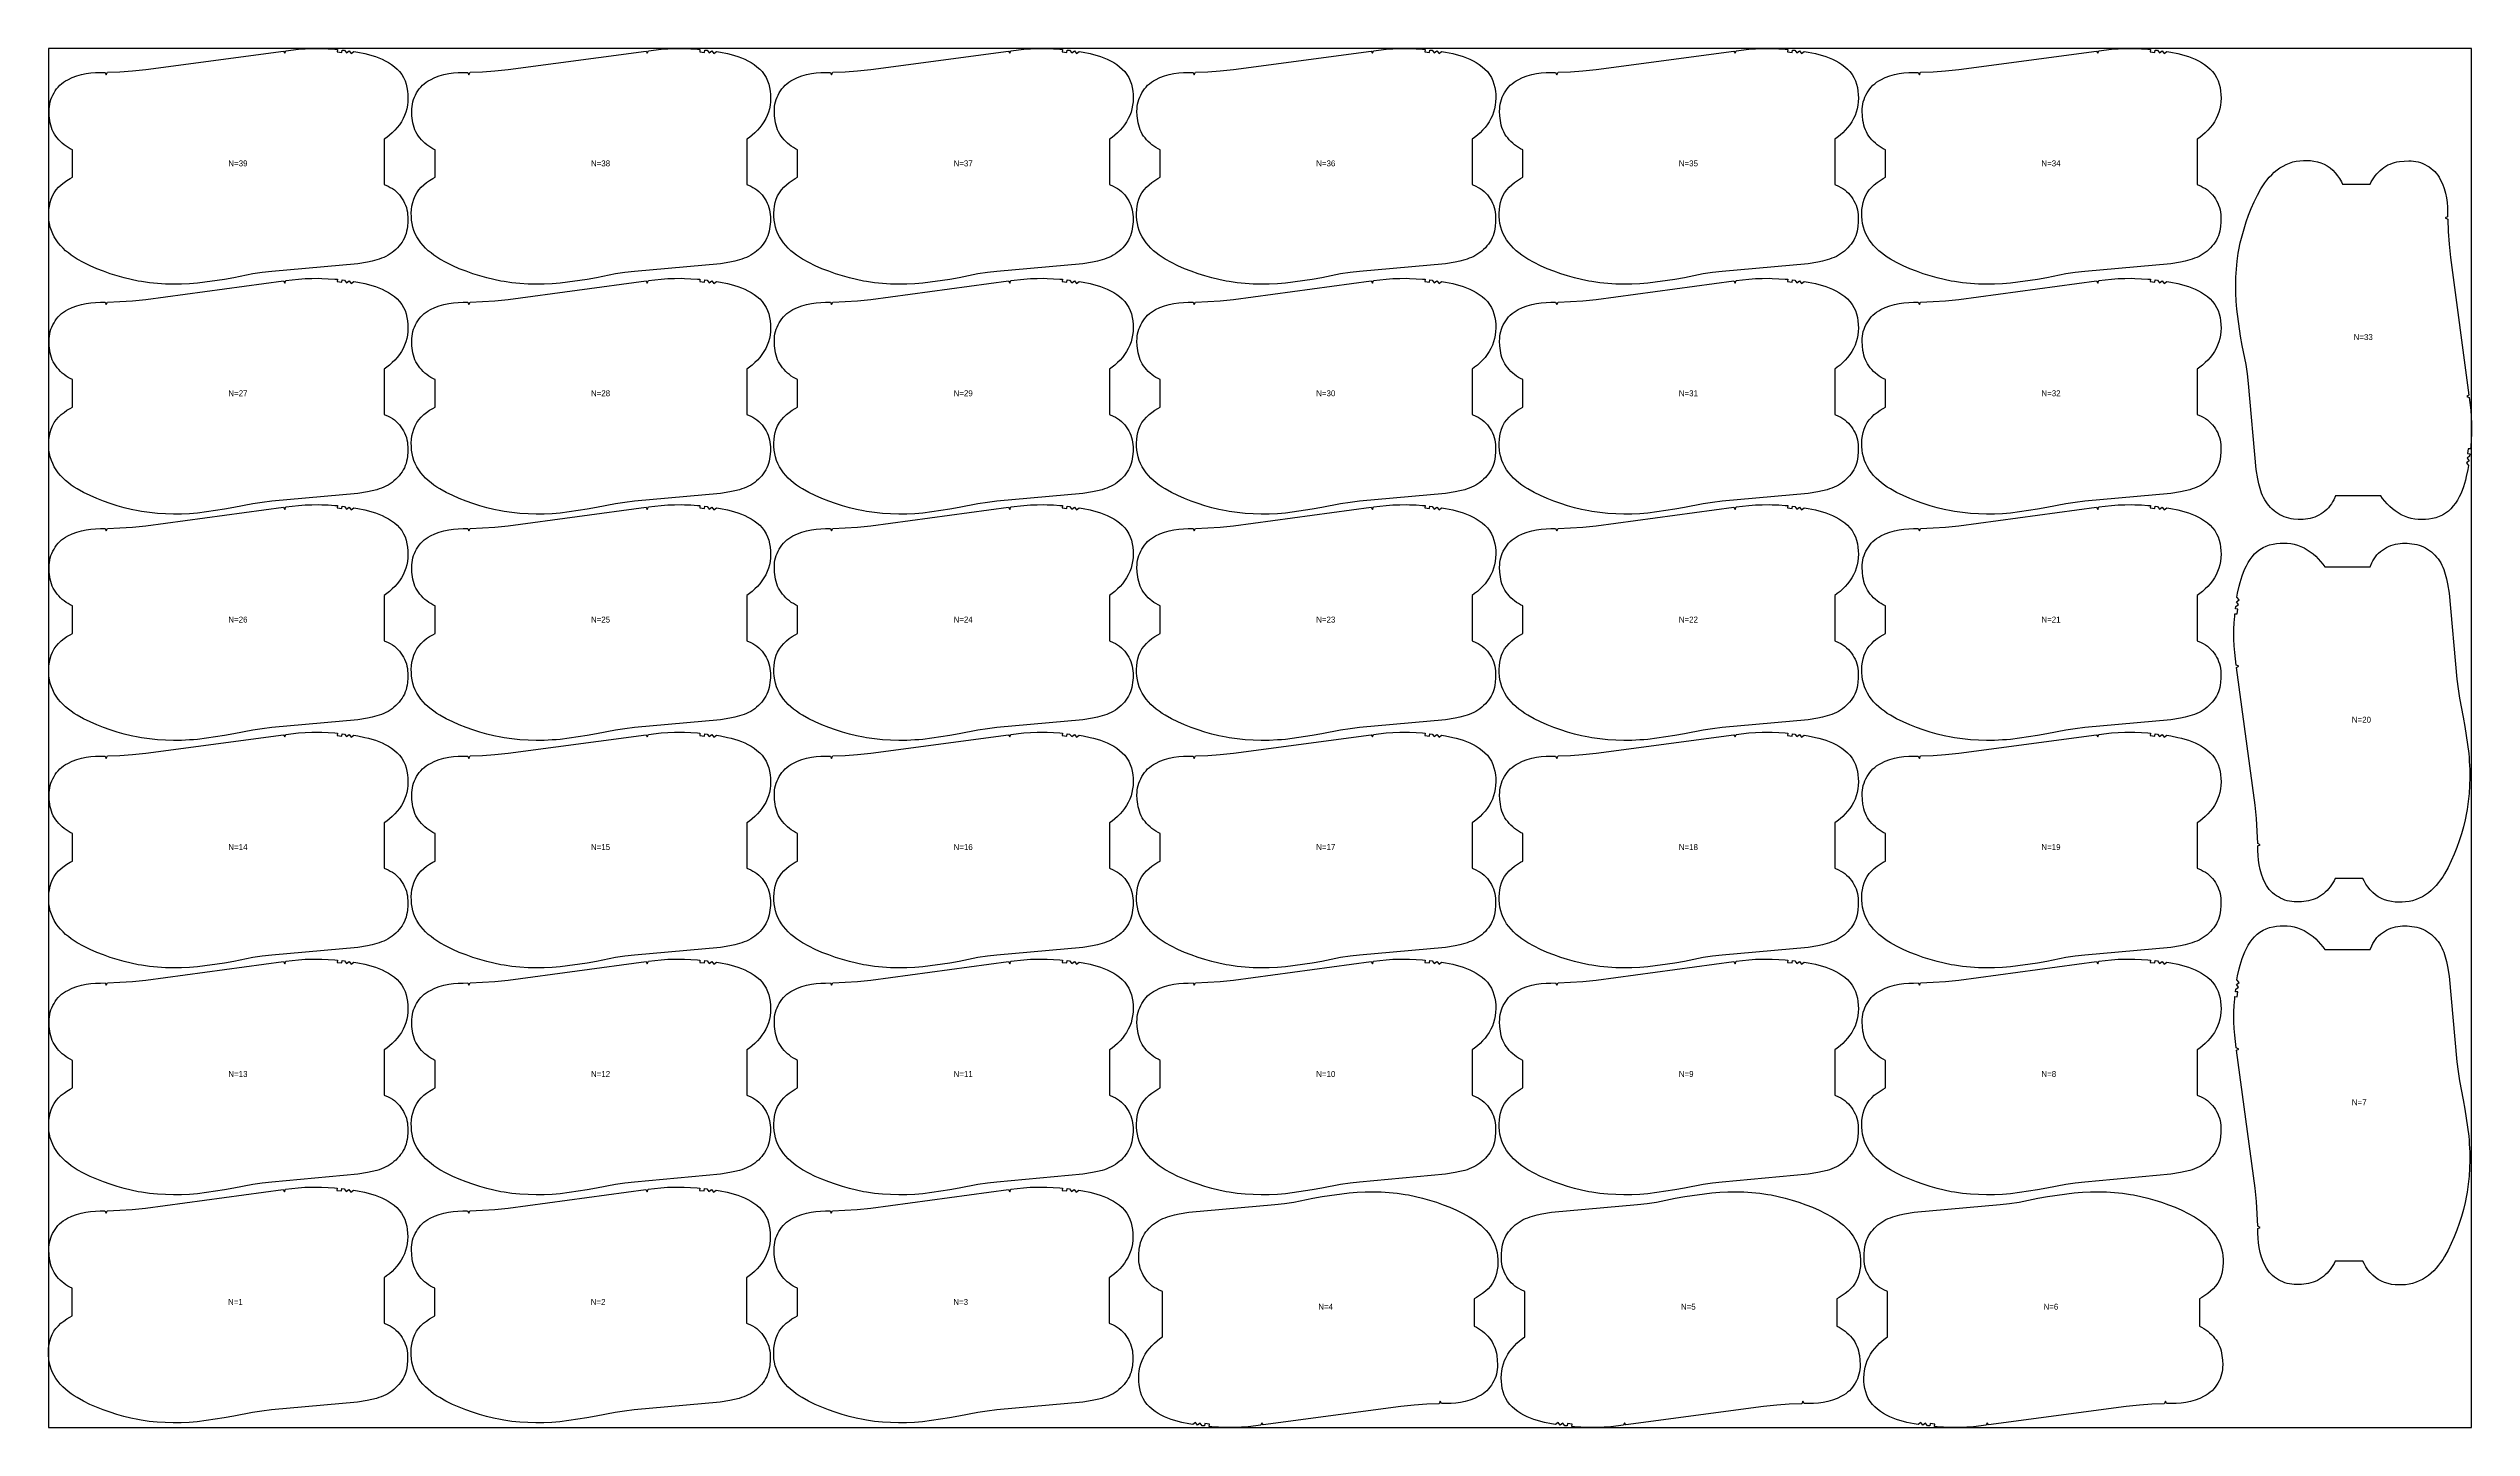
# Model space of a CAD drawing. Header units: inches. Extents: x 0 to 2044, y -95 to 1069.
import ezdxf

# ---------------------------------------------------------------- set-up
doc = ezdxf.new("R2010")
doc.units = ezdxf.units.IN

msp = doc.modelspace()

# ---------------------------------------------------------------- linework, layer by layer
at = {"layer": '1'}
for points in [[(-0.2087, -94.9028), (2044.4475, -94.9028), (2044.4475, 1069.0008), (-0.2087, 1069.0008), (-0.2087, -94.9028)], [(241.3655, 1068.3598), (243.5704, 1068.1671), (243.3197, 1066.1828), (247.2881, 1065.6814), (247.5389, 1067.6656), (249.5231, 1067.4149), (251.2566, 1065.1799), (253.4915, 1066.9134), (255.225, 1064.6785), (257.46, 1066.412), (260.8331, 1065.8581), (266.8126, 1064.6025), (269.7756, 1063.8545), (272.7133, 1063.0165), (275.6169, 1062.08), (278.4787, 1061.0288), (281.288, 1059.8463), (284.03, 1058.5212), (286.6851, 1057.0459), (289.2383, 1055.4099), (291.6732, 1053.5983), (293.9493, 1051.6032), (296.0263, 1049.4206), (297.8661, 1047.0361), (299.4096, 1044.465), (300.65, 1041.7332), (301.6047, 1038.8964), (302.3072, 1035.9871), (302.7872, 1033.0329), (303.0633, 1030.0547), (303.1471, 1027.0719), (303.0283, 1024.0821), (302.693, 1021.1091), (302.1339, 1018.1731), (301.3372, 1015.2816), (300.3014, 1012.4702), (299.035, 1009.748), (297.5589, 1007.1307), (295.889, 1004.6193), (294.0451, 1002.2294), (292.0429, 999.9677), (289.9012, 997.83), (287.6399, 995.8114), (285.2783, 993.906), (283.1471, 992.3367), (283.1471, 954.114), (286.372, 952.7006), (288.2011, 951.7526), (289.9688, 950.7103), (291.6518, 949.5579), (293.2269, 948.2797), (294.6753, 946.868), (296.0044, 945.3383), (297.2259, 943.7141), (298.3516, 942.0188), (299.3883, 940.2709), (300.3201, 938.4747), (301.1265, 936.6297), (301.7868, 934.7353), (302.2877, 932.7908), (302.6423, 930.8097), (302.8712, 928.8059), (302.9954, 926.7927), (302.9877, 922.768), (302.6604, 918.7573), (302.3792, 916.7627), (302.0023, 914.7836), (301.5092, 912.8327), (300.8794, 910.9228), (300.1064, 909.0832), (299.1911, 907.3004), (298.145, 905.5787), (296.9798, 903.9223), (295.707, 902.3355), (294.3384, 900.8225), (292.8855, 899.3876), (291.3599, 898.035), (289.7542, 896.7564), (288.086, 895.5731), (286.3552, 894.4916), (284.5617, 893.5187), (282.7076, 892.6579), (280.803, 891.8983), (278.8604, 891.2264), (276.8921, 890.6279), (272.9062, 889.6027), (268.8804, 888.7569), (260.762, 887.3645), (188.1992, 880.8132), (180.1569, 879.9199), (172.1578, 878.6943), (156.2889, 875.5355), (148.329, 874.0943), (125.5792, 870.9218), (122.2031, 870.5956), (118.8176, 870.3614), (112.0402, 870.0689), (105.2575, 870), (98.4734, 870.1628), (91.6999, 870.5675), (84.9535, 871.2397), (78.2358, 872.1915), (75.5511, 872.6673), (69.5669, 873.8985), (63.63, 875.3644), (57.7577, 877.0451), (51.9422, 878.9066), (46.1846, 880.9337), (40.4991, 883.1438), (34.8986, 885.5705), (29.4283, 888.2549), (24.1273, 891.238), (21.555, 892.8543), (19.0489, 894.5666), (16.6216, 896.3875), (14.2905, 898.3252), (12.0747, 900.386), (9.994, 902.5756), (8.067, 904.899), (6.3095, 907.35), (4.7421, 909.9135), (3.3804, 912.5893), (2.2461, 915.3625), (1.3479, 918.2241), (0.6856, 921.1385), (0.2456, 924.0979), (0.0215, 927.0817), (0, 930.0655), (0.1709, 933.0516), (0.5464, 936.0209), (1.1458, 938.9531), (1.9999, 941.8219), (3.1431, 944.5958), (4.595, 947.2197), (6.3495, 949.6676), (8.3482, 951.922), (10.5525, 953.9963), (12.922, 955.8926), (15.4159, 957.6176), (18.0173, 959.1856), (20, 960.2316), (20, 983.4799), (19.9678, 983.4935), (18.141, 984.4025), (16.3732, 985.4223), (14.6643, 986.546), (13.0145, 987.7672), (11.4421, 989.0651), (9.9395, 990.4479), (8.5184, 991.9117), (7.1905, 993.4526), (5.9675, 995.0669), (4.8614, 996.7506), (3.8837, 998.5), (3.0463, 1000.3112), (2.3496, 1002.1977), (1.7879, 1004.13), (1.3414, 1006.0945), (0.99, 1008.078), (0.5215, 1012.0746), (0.3719, 1016.0965), (0.425, 1018.1129), (0.5831, 1020.1236), (0.8675, 1022.1158), (1.2995, 1024.0768), (1.8926, 1025.9934), (2.6334, 1027.8657), (3.5013, 1029.6936), (4.4757, 1031.477), (5.5409, 1033.211), (6.7044, 1034.8772), (7.9787, 1036.4528), (9.3764, 1037.9148), (10.9054, 1039.2477), (12.5467, 1040.4588), (14.2766, 1041.5628), (16.0711, 1042.5747), (19.7778, 1044.3577), (23.6167, 1045.8292), (27.5572, 1046.9857), (31.5688, 1047.8236), (35.5582, 1048.3468), (39.577, 1048.6346), (43.6159, 1048.7633), (47.6653, 1048.8094), (48.6137, 1046.8378), (49.6692, 1048.8877), (60.1296, 1049.3995), (70.5804, 1050.0795), (81.842, 1051.1214), (198.0418, 1066.8341), (199.151, 1064.953), (200.0273, 1067.0717), (210.7564, 1068.3005), (216.3901, 1068.7653), (222.0386, 1068.963), (227.6961, 1069.0008), (230.4248, 1068.9629), (235.8973, 1068.7014), (241.3655, 1068.3598)], [(547.3485, 1068.3598), (549.5534, 1068.1671), (549.3027, 1066.1828), (553.2711, 1065.6814), (553.5219, 1067.6656), (555.5061, 1067.4149), (557.2396, 1065.1799), (559.4745, 1066.9134), (561.208, 1064.6785), (563.443, 1066.412), (566.8161, 1065.8581), (572.7956, 1064.6025), (575.7586, 1063.8545), (578.6963, 1063.0165), (581.5999, 1062.08), (584.4617, 1061.0288), (587.271, 1059.8463), (590.013, 1058.5212), (592.6681, 1057.0459), (595.2213, 1055.4099), (597.6562, 1053.5983), (599.9323, 1051.6032), (602.0093, 1049.4206), (603.8491, 1047.0361), (605.3926, 1044.465), (606.633, 1041.7332), (607.5877, 1038.8964), (608.2902, 1035.9871), (608.7702, 1033.0329), (609.0463, 1030.0547), (609.1301, 1027.0719), (609.0113, 1024.0821), (608.676, 1021.1091), (608.1169, 1018.1731), (607.3202, 1015.2816), (606.2844, 1012.4702), (605.018, 1009.748), (603.5419, 1007.1307), (601.872, 1004.6193), (600.0281, 1002.2294), (598.0259, 999.9677), (595.8842, 997.83), (593.6229, 995.8114), (591.2613, 993.906), (589.1301, 992.3367), (589.1301, 954.114), (592.355, 952.7006), (594.1841, 951.7526), (595.9518, 950.7103), (597.6348, 949.5579), (599.2099, 948.2797), (600.6583, 946.868), (601.9874, 945.3383), (603.2089, 943.7141), (604.3346, 942.0188), (605.3713, 940.2709), (606.3031, 938.4747), (607.1095, 936.6297), (607.7698, 934.7353), (608.2707, 932.7908), (608.6253, 930.8097), (608.8542, 928.8059), (608.9784, 926.7927), (608.9707, 922.768), (608.6434, 918.7573), (608.3622, 916.7627), (607.9853, 914.7836), (607.4922, 912.8327), (606.8624, 910.9228), (606.0894, 909.0832), (605.1741, 907.3004), (604.128, 905.5787), (602.9628, 903.9223), (601.69, 902.3355), (600.3214, 900.8225), (598.8685, 899.3876), (597.3429, 898.035), (595.7372, 896.7564), (594.069, 895.5731), (592.3382, 894.4916), (590.5447, 893.5187), (588.6906, 892.6579), (586.786, 891.8983), (584.8434, 891.2264), (582.8751, 890.6279), (578.8892, 889.6027), (574.8634, 888.7569), (566.745, 887.3645), (494.1822, 880.8132), (486.1399, 879.9199), (478.1408, 878.6943), (462.2719, 875.5355), (454.312, 874.0943), (431.5622, 870.9218), (428.1861, 870.5956), (424.8006, 870.3614), (418.0232, 870.0689), (411.2405, 870), (404.4564, 870.1628), (397.6829, 870.5675), (390.9365, 871.2397), (384.2188, 872.1915), (381.5341, 872.6673), (375.5499, 873.8985), (369.613, 875.3644), (363.7407, 877.0451), (357.9252, 878.9066), (352.1676, 880.9337), (346.4821, 883.1438), (340.8816, 885.5705), (335.4113, 888.2549), (330.1103, 891.238), (327.538, 892.8543), (325.0319, 894.5666), (322.6046, 896.3875), (320.2735, 898.3252), (318.0577, 900.386), (315.977, 902.5756), (314.05, 904.899), (312.2925, 907.35), (310.7251, 909.9135), (309.3634, 912.5893), (308.2291, 915.3625), (307.3309, 918.2241), (306.6686, 921.1385), (306.2286, 924.0979), (306.0045, 927.0817), (305.983, 930.0655), (306.1539, 933.0516), (306.5294, 936.0209), (307.1288, 938.9531), (307.9829, 941.8219), (309.1261, 944.5958), (310.578, 947.2197), (312.3325, 949.6676), (314.3312, 951.922), (316.5355, 953.9963), (318.905, 955.8926), (321.3989, 957.6176), (324.0003, 959.1856), (325.983, 960.2316), (325.983, 983.4799), (325.9508, 983.4935), (324.124, 984.4025), (322.3562, 985.4223), (320.6473, 986.546), (318.9975, 987.7672), (317.4251, 989.0651), (315.9225, 990.4479), (314.5014, 991.9117), (313.1735, 993.4526), (311.9505, 995.0669), (310.8444, 996.7506), (309.8667, 998.5), (309.0293, 1000.3112), (308.3326, 1002.1977), (307.7709, 1004.13), (307.3244, 1006.0945), (306.973, 1008.078), (306.5045, 1012.0746), (306.3549, 1016.0965), (306.408, 1018.1129), (306.5661, 1020.1236), (306.8505, 1022.1158), (307.2825, 1024.0768), (307.8756, 1025.9934), (308.6164, 1027.8657), (309.4843, 1029.6936), (310.4587, 1031.477), (311.5239, 1033.211), (312.6874, 1034.8772), (313.9617, 1036.4528), (315.3594, 1037.9148), (316.8884, 1039.2477), (318.5297, 1040.4588), (320.2596, 1041.5628), (322.0541, 1042.5747), (325.7608, 1044.3577), (329.5997, 1045.8292), (333.5402, 1046.9857), (337.5518, 1047.8236), (341.5412, 1048.3468), (345.56, 1048.6346), (349.5989, 1048.7633), (353.6483, 1048.8094), (354.5967, 1046.8378), (355.6522, 1048.8877), (366.1126, 1049.3995), (376.5634, 1050.0795), (387.825, 1051.1214), (504.0248, 1066.8341), (505.134, 1064.953), (506.0103, 1067.0717), (516.7394, 1068.3005), (522.3731, 1068.7653), (528.0216, 1068.963), (533.6791, 1069.0008), (536.4078, 1068.9629), (541.8803, 1068.7014), (547.3485, 1068.3598)], [(853.3315, 1068.3598), (855.5364, 1068.1671), (855.2857, 1066.1828), (859.2541, 1065.6814), (859.5049, 1067.6656), (861.4891, 1067.4149), (863.2226, 1065.1799), (865.4575, 1066.9134), (867.191, 1064.6785), (869.426, 1066.412), (872.7991, 1065.8581), (878.7786, 1064.6025), (881.7416, 1063.8545), (884.6793, 1063.0165), (887.5829, 1062.08), (890.4447, 1061.0288), (893.254, 1059.8463), (895.996, 1058.5212), (898.6511, 1057.0459), (901.2043, 1055.4099), (903.6392, 1053.5983), (905.9153, 1051.6032), (907.9923, 1049.4206), (909.8321, 1047.0361), (911.3756, 1044.465), (912.616, 1041.7332), (913.5707, 1038.8964), (914.2732, 1035.9871), (914.7532, 1033.0329), (915.0293, 1030.0547), (915.1131, 1027.0719), (914.9943, 1024.0821), (914.659, 1021.1091), (914.0999, 1018.1731), (913.3032, 1015.2816), (912.2674, 1012.4702), (911.001, 1009.748), (909.5249, 1007.1307), (907.855, 1004.6193), (906.0111, 1002.2294), (904.0089, 999.9677), (901.8672, 997.83), (899.6059, 995.8114), (897.2443, 993.906), (895.1131, 992.3367), (895.1131, 954.114), (898.338, 952.7006), (900.1671, 951.7526), (901.9348, 950.7103), (903.6178, 949.5579), (905.1929, 948.2797), (906.6413, 946.868), (907.9704, 945.3383), (909.1919, 943.7141), (910.3176, 942.0188), (911.3543, 940.2709), (912.2861, 938.4747), (913.0925, 936.6297), (913.7528, 934.7353), (914.2537, 932.7908), (914.6083, 930.8097), (914.8372, 928.8059), (914.9614, 926.7927), (914.9537, 922.768), (914.6264, 918.7573), (914.3452, 916.7627), (913.9683, 914.7836), (913.4752, 912.8327), (912.8454, 910.9228), (912.0724, 909.0832), (911.1571, 907.3004), (910.111, 905.5787), (908.9458, 903.9223), (907.673, 902.3355), (906.3044, 900.8225), (904.8515, 899.3876), (903.3259, 898.035), (901.7202, 896.7564), (900.052, 895.5731), (898.3212, 894.4916), (896.5277, 893.5187), (894.6736, 892.6579), (892.769, 891.8983), (890.8264, 891.2264), (888.8581, 890.6279), (884.8722, 889.6027), (880.8464, 888.7569), (872.728, 887.3645), (800.1652, 880.8132), (792.1229, 879.9199), (784.1238, 878.6943), (768.2549, 875.5355), (760.295, 874.0943), (737.5452, 870.9218), (734.1691, 870.5956), (730.7836, 870.3614), (724.0062, 870.0689), (717.2235, 870), (710.4394, 870.1628), (703.6659, 870.5675), (696.9195, 871.2397), (690.2018, 872.1915), (687.5171, 872.6673), (681.5329, 873.8985), (675.596, 875.3644), (669.7237, 877.0451), (663.9082, 878.9066), (658.1506, 880.9337), (652.4651, 883.1438), (646.8646, 885.5705), (641.3943, 888.2549), (636.0933, 891.238), (633.521, 892.8543), (631.0149, 894.5666), (628.5876, 896.3875), (626.2565, 898.3252), (624.0407, 900.386), (621.96, 902.5756), (620.033, 904.899), (618.2755, 907.35), (616.7081, 909.9135), (615.3464, 912.5893), (614.2121, 915.3625), (613.3139, 918.2241), (612.6516, 921.1385), (612.2116, 924.0979), (611.9875, 927.0817), (611.966, 930.0655), (612.1369, 933.0516), (612.5124, 936.0209), (613.1118, 938.9531), (613.9659, 941.8219), (615.1091, 944.5958), (616.561, 947.2197), (618.3155, 949.6676), (620.3142, 951.922), (622.5185, 953.9963), (624.888, 955.8926), (627.3819, 957.6176), (629.9833, 959.1856), (631.966, 960.2316), (631.966, 983.4799), (631.9338, 983.4935), (630.107, 984.4025), (628.3392, 985.4223), (626.6303, 986.546), (624.9805, 987.7672), (623.4081, 989.0651), (621.9055, 990.4479), (620.4844, 991.9117), (619.1565, 993.4526), (617.9335, 995.0669), (616.8274, 996.7506), (615.8497, 998.5), (615.0123, 1000.3112), (614.3156, 1002.1977), (613.7539, 1004.13), (613.3074, 1006.0945), (612.956, 1008.078), (612.4875, 1012.0746), (612.3379, 1016.0965), (612.391, 1018.1129), (612.5491, 1020.1236), (612.8335, 1022.1158), (613.2655, 1024.0768), (613.8586, 1025.9934), (614.5994, 1027.8657), (615.4673, 1029.6936), (616.4417, 1031.477), (617.5069, 1033.211), (618.6704, 1034.8772), (619.9447, 1036.4528), (621.3424, 1037.9148), (622.8714, 1039.2477), (624.5127, 1040.4588), (626.2426, 1041.5628), (628.0371, 1042.5747), (631.7438, 1044.3577), (635.5827, 1045.8292), (639.5232, 1046.9857), (643.5348, 1047.8236), (647.5242, 1048.3468), (651.543, 1048.6346), (655.5819, 1048.7633), (659.6313, 1048.8094), (660.5797, 1046.8378), (661.6352, 1048.8877), (672.0956, 1049.3995), (682.5464, 1050.0795), (693.808, 1051.1214), (810.0078, 1066.8341), (811.117, 1064.953), (811.9933, 1067.0717), (822.7224, 1068.3005), (828.3561, 1068.7653), (834.0046, 1068.963), (839.6621, 1069.0008), (842.3908, 1068.9629), (847.8633, 1068.7014), (853.3315, 1068.3598)], [(1159.3145, 1068.3598), (1161.5194, 1068.1671), (1161.2687, 1066.1828), (1165.2371, 1065.6814), (1165.4879, 1067.6656), (1167.4721, 1067.4149), (1169.2056, 1065.1799), (1171.4405, 1066.9134), (1173.174, 1064.6785), (1175.409, 1066.412), (1178.7821, 1065.8581), (1184.7616, 1064.6025), (1187.7246, 1063.8545), (1190.6623, 1063.0165), (1193.5659, 1062.08), (1196.4277, 1061.0288), (1199.237, 1059.8463), (1201.979, 1058.5212), (1204.6341, 1057.0459), (1207.1873, 1055.4099), (1209.6222, 1053.5983), (1211.8983, 1051.6032), (1213.9753, 1049.4206), (1215.8151, 1047.0361), (1217.3586, 1044.465), (1218.599, 1041.7332), (1219.5537, 1038.8964), (1220.2562, 1035.9871), (1220.7362, 1033.0329), (1221.0123, 1030.0547), (1221.0961, 1027.0719), (1220.9773, 1024.0821), (1220.642, 1021.1091), (1220.0829, 1018.1731), (1219.2862, 1015.2816), (1218.2504, 1012.4702), (1216.984, 1009.748), (1215.5079, 1007.1307), (1213.838, 1004.6193), (1211.9941, 1002.2294), (1209.9919, 999.9677), (1207.8502, 997.83), (1205.5889, 995.8114), (1203.2273, 993.906), (1201.0961, 992.3367), (1201.0961, 954.114), (1204.321, 952.7006), (1206.1501, 951.7526), (1207.9178, 950.7103), (1209.6008, 949.5579), (1211.1759, 948.2797), (1212.6243, 946.868), (1213.9534, 945.3383), (1215.1749, 943.7141), (1216.3006, 942.0188), (1217.3373, 940.2709), (1218.2691, 938.4747), (1219.0755, 936.6297), (1219.7358, 934.7353), (1220.2367, 932.7908), (1220.5913, 930.8097), (1220.8202, 928.8059), (1220.9444, 926.7927), (1220.9367, 922.768), (1220.6094, 918.7573), (1220.3282, 916.7627), (1219.9513, 914.7836), (1219.4582, 912.8327), (1218.8284, 910.9228), (1218.0554, 909.0832), (1217.1401, 907.3004), (1216.094, 905.5787), (1214.9288, 903.9223), (1213.656, 902.3355), (1212.2874, 900.8225), (1210.8345, 899.3876), (1209.3089, 898.035), (1207.7032, 896.7564), (1206.035, 895.5731), (1204.3042, 894.4916), (1202.5107, 893.5187), (1200.6566, 892.6579), (1198.752, 891.8983), (1196.8094, 891.2264), (1194.8411, 890.6279), (1190.8552, 889.6027), (1186.8294, 888.7569), (1178.711, 887.3645), (1106.1482, 880.8132), (1098.1059, 879.9199), (1090.1068, 878.6943), (1074.2379, 875.5355), (1066.278, 874.0943), (1043.5282, 870.9218), (1040.1521, 870.5956), (1036.7666, 870.3614), (1029.9892, 870.0689), (1023.2065, 870), (1016.4224, 870.1628), (1009.6489, 870.5675), (1002.9025, 871.2397), (996.1848, 872.1915), (993.5001, 872.6673), (987.5159, 873.8985), (981.579, 875.3644), (975.7067, 877.0451), (969.8912, 878.9066), (964.1336, 880.9337), (958.4481, 883.1438), (952.8476, 885.5705), (947.3773, 888.2549), (942.0763, 891.238), (939.504, 892.8543), (936.9979, 894.5666), (934.5706, 896.3875), (932.2395, 898.3252), (930.0237, 900.386), (927.943, 902.5756), (926.016, 904.899), (924.2585, 907.35), (922.6911, 909.9135), (921.3294, 912.5893), (920.1951, 915.3625), (919.2969, 918.2241), (918.6346, 921.1385), (918.1946, 924.0979), (917.9705, 927.0817), (917.949, 930.0655), (918.1199, 933.0516), (918.4954, 936.0209), (919.0948, 938.9531), (919.9489, 941.8219), (921.0921, 944.5958), (922.544, 947.2197), (924.2985, 949.6676), (926.2972, 951.922), (928.5015, 953.9963), (930.871, 955.8926), (933.3649, 957.6176), (935.9663, 959.1856), (937.949, 960.2316), (937.949, 983.4799), (937.9168, 983.4935), (936.09, 984.4025), (934.3222, 985.4223), (932.6133, 986.546), (930.9635, 987.7672), (929.3911, 989.0651), (927.8885, 990.4479), (926.4674, 991.9117), (925.1395, 993.4526), (923.9165, 995.0669), (922.8104, 996.7506), (921.8327, 998.5), (920.9953, 1000.3112), (920.2986, 1002.1977), (919.7369, 1004.13), (919.2904, 1006.0945), (918.939, 1008.078), (918.4705, 1012.0746), (918.3209, 1016.0965), (918.374, 1018.1129), (918.5321, 1020.1236), (918.8165, 1022.1158), (919.2485, 1024.0768), (919.8416, 1025.9934), (920.5824, 1027.8657), (921.4503, 1029.6936), (922.4247, 1031.477), (923.4899, 1033.211), (924.6534, 1034.8772), (925.9277, 1036.4528), (927.3254, 1037.9148), (928.8544, 1039.2477), (930.4957, 1040.4588), (932.2256, 1041.5628), (934.0201, 1042.5747), (937.7268, 1044.3577), (941.5657, 1045.8292), (945.5062, 1046.9857), (949.5178, 1047.8236), (953.5072, 1048.3468), (957.526, 1048.6346), (961.5649, 1048.7633), (965.6143, 1048.8094), (966.5627, 1046.8378), (967.6182, 1048.8877), (978.0786, 1049.3995), (988.5294, 1050.0795), (999.791, 1051.1214), (1115.9908, 1066.8341), (1117.1, 1064.953), (1117.9763, 1067.0717), (1128.7054, 1068.3005), (1134.3391, 1068.7653), (1139.9876, 1068.963), (1145.6451, 1069.0008), (1148.3738, 1068.9629), (1153.8463, 1068.7014), (1159.3145, 1068.3598)], [(1465.2975, 1068.3598), (1467.5024, 1068.1671), (1467.2517, 1066.1828), (1471.2201, 1065.6814), (1471.4709, 1067.6656), (1473.4551, 1067.4149), (1475.1886, 1065.1799), (1477.4235, 1066.9134), (1479.157, 1064.6785), (1481.392, 1066.412), (1484.7651, 1065.8581), (1490.7446, 1064.6025), (1493.7076, 1063.8545), (1496.6453, 1063.0165), (1499.5489, 1062.08), (1502.4107, 1061.0288), (1505.22, 1059.8463), (1507.962, 1058.5212), (1510.6171, 1057.0459), (1513.1703, 1055.4099), (1515.6052, 1053.5983), (1517.8813, 1051.6032), (1519.9583, 1049.4206), (1521.7981, 1047.0361), (1523.3416, 1044.465), (1524.582, 1041.7332), (1525.5367, 1038.8964), (1526.2392, 1035.9871), (1526.7192, 1033.0329), (1526.9953, 1030.0547), (1527.0791, 1027.0719), (1526.9603, 1024.0821), (1526.625, 1021.1091), (1526.0659, 1018.1731), (1525.2692, 1015.2816), (1524.2334, 1012.4702), (1522.967, 1009.748), (1521.4909, 1007.1307), (1519.821, 1004.6193), (1517.9771, 1002.2294), (1515.9749, 999.9677), (1513.8332, 997.83), (1511.5719, 995.8114), (1509.2103, 993.906), (1507.0791, 992.3367), (1507.0791, 954.114), (1510.304, 952.7006), (1512.1331, 951.7526), (1513.9008, 950.7103), (1515.5838, 949.5579), (1517.1589, 948.2797), (1518.6073, 946.868), (1519.9364, 945.3383), (1521.1579, 943.7141), (1522.2836, 942.0188), (1523.3203, 940.2709), (1524.2521, 938.4747), (1525.0585, 936.6297), (1525.7188, 934.7353), (1526.2197, 932.7908), (1526.5743, 930.8097), (1526.8032, 928.8059), (1526.9274, 926.7927), (1526.9197, 922.768), (1526.5924, 918.7573), (1526.3112, 916.7627), (1525.9343, 914.7836), (1525.4412, 912.8327), (1524.8114, 910.9228), (1524.0384, 909.0832), (1523.1231, 907.3004), (1522.077, 905.5787), (1520.9118, 903.9223), (1519.639, 902.3355), (1518.2704, 900.8225), (1516.8175, 899.3876), (1515.2919, 898.035), (1513.6862, 896.7564), (1512.018, 895.5731), (1510.2872, 894.4916), (1508.4937, 893.5187), (1506.6396, 892.6579), (1504.735, 891.8983), (1502.7924, 891.2264), (1500.8241, 890.6279), (1496.8382, 889.6027), (1492.8124, 888.7569), (1484.694, 887.3645), (1412.1312, 880.8132), (1404.0889, 879.9199), (1396.0898, 878.6943), (1380.2209, 875.5355), (1372.261, 874.0943), (1349.5112, 870.9218), (1346.1351, 870.5956), (1342.7496, 870.3614), (1335.9722, 870.0689), (1329.1895, 870), (1322.4054, 870.1628), (1315.6319, 870.5675), (1308.8855, 871.2397), (1302.1678, 872.1915), (1299.4831, 872.6673), (1293.4989, 873.8985), (1287.562, 875.3644), (1281.6897, 877.0451), (1275.8742, 878.9066), (1270.1166, 880.9337), (1264.4311, 883.1438), (1258.8306, 885.5705), (1253.3603, 888.2549), (1248.0593, 891.238), (1245.487, 892.8543), (1242.9809, 894.5666), (1240.5536, 896.3875), (1238.2225, 898.3252), (1236.0067, 900.386), (1233.926, 902.5756), (1231.999, 904.899), (1230.2415, 907.35), (1228.6741, 909.9135), (1227.3124, 912.5893), (1226.1781, 915.3625), (1225.2799, 918.2241), (1224.6176, 921.1385), (1224.1776, 924.0979), (1223.9535, 927.0817), (1223.932, 930.0655), (1224.1029, 933.0516), (1224.4784, 936.0209), (1225.0778, 938.9531), (1225.9319, 941.8219), (1227.0751, 944.5958), (1228.527, 947.2197), (1230.2815, 949.6676), (1232.2802, 951.922), (1234.4845, 953.9963), (1236.854, 955.8926), (1239.3479, 957.6176), (1241.9493, 959.1856), (1243.932, 960.2316), (1243.932, 983.4799), (1243.8998, 983.4935), (1242.073, 984.4025), (1240.3052, 985.4223), (1238.5963, 986.546), (1236.9465, 987.7672), (1235.3741, 989.0651), (1233.8715, 990.4479), (1232.4504, 991.9117), (1231.1225, 993.4526), (1229.8995, 995.0669), (1228.7934, 996.7506), (1227.8157, 998.5), (1226.9783, 1000.3112), (1226.2816, 1002.1977), (1225.7199, 1004.13), (1225.2734, 1006.0945), (1224.922, 1008.078), (1224.4535, 1012.0746), (1224.3039, 1016.0965), (1224.357, 1018.1129), (1224.5151, 1020.1236), (1224.7995, 1022.1158), (1225.2315, 1024.0768), (1225.8246, 1025.9934), (1226.5654, 1027.8657), (1227.4333, 1029.6936), (1228.4077, 1031.477), (1229.4729, 1033.211), (1230.6364, 1034.8772), (1231.9107, 1036.4528), (1233.3084, 1037.9148), (1234.8374, 1039.2477), (1236.4787, 1040.4588), (1238.2086, 1041.5628), (1240.0031, 1042.5747), (1243.7098, 1044.3577), (1247.5487, 1045.8292), (1251.4892, 1046.9857), (1255.5008, 1047.8236), (1259.4902, 1048.3468), (1263.509, 1048.6346), (1267.5479, 1048.7633), (1271.5973, 1048.8094), (1272.5457, 1046.8378), (1273.6012, 1048.8877), (1284.0616, 1049.3995), (1294.5124, 1050.0795), (1305.774, 1051.1214), (1421.9738, 1066.8341), (1423.083, 1064.953), (1423.9593, 1067.0717), (1434.6884, 1068.3005), (1440.3221, 1068.7653), (1445.9706, 1068.963), (1451.6281, 1069.0008), (1454.3568, 1068.9629), (1459.8293, 1068.7014), (1465.2975, 1068.3598)], [(1771.2805, 1068.3598), (1773.4854, 1068.1671), (1773.2347, 1066.1828), (1777.2031, 1065.6814), (1777.4539, 1067.6656), (1779.4381, 1067.4149), (1781.1716, 1065.1799), (1783.4065, 1066.9134), (1785.14, 1064.6785), (1787.375, 1066.412), (1790.7481, 1065.8581), (1796.7276, 1064.6025), (1799.6906, 1063.8545), (1802.6283, 1063.0165), (1805.5319, 1062.08), (1808.3937, 1061.0288), (1811.203, 1059.8463), (1813.945, 1058.5212), (1816.6001, 1057.0459), (1819.1533, 1055.4099), (1821.5882, 1053.5983), (1823.8643, 1051.6032), (1825.9413, 1049.4206), (1827.7811, 1047.0361), (1829.3246, 1044.465), (1830.565, 1041.7332), (1831.5197, 1038.8964), (1832.2222, 1035.9871), (1832.7022, 1033.0329), (1832.9783, 1030.0547), (1833.0621, 1027.0719), (1832.9433, 1024.0821), (1832.608, 1021.1091), (1832.0489, 1018.1731), (1831.2522, 1015.2816), (1830.2164, 1012.4702), (1828.95, 1009.748), (1827.4739, 1007.1307), (1825.804, 1004.6193), (1823.9601, 1002.2294), (1821.9579, 999.9677), (1819.8162, 997.83), (1817.5549, 995.8114), (1815.1933, 993.906), (1813.0621, 992.3367), (1813.0621, 954.114), (1816.287, 952.7006), (1818.1161, 951.7526), (1819.8838, 950.7103), (1821.5668, 949.5579), (1823.1419, 948.2797), (1824.5903, 946.868), (1825.9194, 945.3383), (1827.1409, 943.7141), (1828.2666, 942.0188), (1829.3033, 940.2709), (1830.2351, 938.4747), (1831.0415, 936.6297), (1831.7018, 934.7353), (1832.2027, 932.7908), (1832.5573, 930.8097), (1832.7862, 928.8059), (1832.9104, 926.7927), (1832.9027, 922.768), (1832.5754, 918.7573), (1832.2942, 916.7627), (1831.9173, 914.7836), (1831.4242, 912.8327), (1830.7944, 910.9228), (1830.0214, 909.0832), (1829.1061, 907.3004), (1828.06, 905.5787), (1826.8948, 903.9223), (1825.622, 902.3355), (1824.2534, 900.8225), (1822.8005, 899.3876), (1821.2749, 898.035), (1819.6692, 896.7564), (1818.001, 895.5731), (1816.2702, 894.4916), (1814.4767, 893.5187), (1812.6226, 892.6579), (1810.718, 891.8983), (1808.7754, 891.2264), (1806.8071, 890.6279), (1802.8212, 889.6027), (1798.7954, 888.7569), (1790.677, 887.3645), (1718.1142, 880.8132), (1710.0719, 879.9199), (1702.0728, 878.6943), (1686.2039, 875.5355), (1678.244, 874.0943), (1655.4942, 870.9218), (1652.1181, 870.5956), (1648.7326, 870.3614), (1641.9552, 870.0689), (1635.1725, 870), (1628.3884, 870.1628), (1621.6149, 870.5675), (1614.8685, 871.2397), (1608.1508, 872.1915), (1605.4661, 872.6673), (1599.4819, 873.8985), (1593.545, 875.3644), (1587.6727, 877.0451), (1581.8572, 878.9066), (1576.0996, 880.9337), (1570.4141, 883.1438), (1564.8136, 885.5705), (1559.3433, 888.2549), (1554.0423, 891.238), (1551.47, 892.8543), (1548.9639, 894.5666), (1546.5366, 896.3875), (1544.2055, 898.3252), (1541.9897, 900.386), (1539.909, 902.5756), (1537.982, 904.899), (1536.2245, 907.35), (1534.6571, 909.9135), (1533.2954, 912.5893), (1532.1611, 915.3625), (1531.2629, 918.2241), (1530.6006, 921.1385), (1530.1606, 924.0979), (1529.9365, 927.0817), (1529.915, 930.0655), (1530.0859, 933.0516), (1530.4614, 936.0209), (1531.0608, 938.9531), (1531.9149, 941.8219), (1533.0581, 944.5958), (1534.51, 947.2197), (1536.2645, 949.6676), (1538.2632, 951.922), (1540.4675, 953.9963), (1542.837, 955.8926), (1545.3309, 957.6176), (1547.9323, 959.1856), (1549.915, 960.2316), (1549.915, 983.4799), (1549.8828, 983.4935), (1548.056, 984.4025), (1546.2882, 985.4223), (1544.5793, 986.546), (1542.9295, 987.7672), (1541.3571, 989.0651), (1539.8545, 990.4479), (1538.4334, 991.9117), (1537.1055, 993.4526), (1535.8825, 995.0669), (1534.7764, 996.7506), (1533.7987, 998.5), (1532.9613, 1000.3112), (1532.2646, 1002.1977), (1531.7029, 1004.13), (1531.2564, 1006.0945), (1530.905, 1008.078), (1530.4365, 1012.0746), (1530.2869, 1016.0965), (1530.34, 1018.1129), (1530.4981, 1020.1236), (1530.7825, 1022.1158), (1531.2145, 1024.0768), (1531.8076, 1025.9934), (1532.5484, 1027.8657), (1533.4163, 1029.6936), (1534.3907, 1031.477), (1535.4559, 1033.211), (1536.6194, 1034.8772), (1537.8937, 1036.4528), (1539.2914, 1037.9148), (1540.8204, 1039.2477), (1542.4617, 1040.4588), (1544.1916, 1041.5628), (1545.9861, 1042.5747), (1549.6928, 1044.3577), (1553.5317, 1045.8292), (1557.4722, 1046.9857), (1561.4838, 1047.8236), (1565.4732, 1048.3468), (1569.492, 1048.6346), (1573.5309, 1048.7633), (1577.5803, 1048.8094), (1578.5287, 1046.8378), (1579.5842, 1048.8877), (1590.0446, 1049.3995), (1600.4954, 1050.0795), (1611.757, 1051.1214), (1727.9568, 1066.8341), (1729.066, 1064.953), (1729.9423, 1067.0717), (1740.6714, 1068.3005), (1746.3051, 1068.7653), (1751.9536, 1068.963), (1757.6111, 1069.0008), (1760.3398, 1068.9629), (1765.8123, 1068.7014), (1771.2805, 1068.3598)], [(2043.8065, 733.1606), (2043.6138, 730.9556), (2041.6295, 731.2064), (2041.1281, 727.2379), (2043.1123, 726.9872), (2042.8616, 725.003), (2040.6266, 723.2695), (2042.3601, 721.0345), (2040.1252, 719.301), (2041.8587, 717.0661), (2041.3048, 713.6929), (2040.0492, 707.7134), (2039.3012, 704.7504), (2038.4632, 701.8128), (2037.5267, 698.9092), (2036.4755, 696.0474), (2035.293, 693.238), (2033.9679, 690.496), (2032.4926, 687.8409), (2030.8566, 685.2877), (2029.045, 682.8528), (2027.0499, 680.5767), (2024.8673, 678.4998), (2022.4828, 676.6599), (2019.9117, 675.1165), (2017.1799, 673.8761), (2014.3431, 672.9214), (2011.4338, 672.2189), (2008.4796, 671.7389), (2005.5014, 671.4628), (2002.5186, 671.379), (1999.5288, 671.4977), (1996.5558, 671.833), (1993.6198, 672.3921), (1990.7283, 673.1889), (1987.9169, 674.2247), (1985.1947, 675.4911), (1982.5774, 676.9671), (1980.066, 678.6371), (1977.6761, 680.4809), (1975.4144, 682.4831), (1973.2767, 684.6248), (1971.2581, 686.8861), (1969.3527, 689.2477), (1967.7834, 691.379), (1929.5607, 691.379), (1928.1473, 688.1541), (1927.1993, 686.325), (1926.157, 684.5572), (1925.0046, 682.8742), (1923.7264, 681.2991), (1922.3147, 679.8508), (1920.785, 678.5216), (1919.1608, 677.3001), (1917.4655, 676.1744), (1915.7176, 675.1378), (1913.9214, 674.2059), (1912.0764, 673.3995), (1910.182, 672.7392), (1908.2375, 672.2383), (1906.2564, 671.8838), (1904.2526, 671.6549), (1902.2394, 671.5307), (1898.2146, 671.5383), (1894.204, 671.8656), (1892.2094, 672.1468), (1890.2303, 672.5237), (1888.2794, 673.0169), (1886.3695, 673.6466), (1884.5299, 674.4196), (1882.7471, 675.335), (1881.0254, 676.3811), (1879.369, 677.5463), (1877.7822, 678.819), (1876.2692, 680.1877), (1874.8343, 681.6406), (1873.4817, 683.1661), (1872.2031, 684.7719), (1871.0198, 686.4401), (1869.9383, 688.1708), (1868.9654, 689.9644), (1868.1046, 691.8185), (1867.345, 693.723), (1866.6731, 695.6656), (1866.0746, 697.6339), (1865.0494, 701.6198), (1864.2036, 705.6456), (1862.8112, 713.764), (1856.2599, 786.3268), (1855.3666, 794.3692), (1854.141, 802.3682), (1850.9822, 818.2371), (1849.541, 826.197), (1846.3685, 848.9469), (1846.0423, 852.323), (1845.8081, 855.7085), (1845.5156, 862.4858), (1845.4467, 869.2685), (1845.6095, 876.0526), (1846.0142, 882.8261), (1846.6864, 889.5726), (1847.6382, 896.2903), (1848.114, 898.9749), (1849.3452, 904.9591), (1850.8111, 910.896), (1852.4918, 916.7683), (1854.3533, 922.5838), (1856.3804, 928.3414), (1858.5905, 934.027), (1861.0172, 939.6275), (1863.7016, 945.0978), (1866.6847, 950.3987), (1868.301, 952.971), (1870.0133, 955.4771), (1871.8342, 957.9044), (1873.7719, 960.2355), (1875.8327, 962.4513), (1878.0223, 964.532), (1880.3457, 966.459), (1882.7967, 968.2165), (1885.3602, 969.784), (1888.036, 971.1456), (1890.8092, 972.2799), (1893.6708, 973.1782), (1896.5852, 973.8405), (1899.5446, 974.2804), (1902.5284, 974.5046), (1905.5122, 974.526), (1908.4983, 974.3551), (1911.4676, 973.9797), (1914.3998, 973.3802), (1917.2686, 972.5262), (1920.0425, 971.3829), (1922.6664, 969.9311), (1925.1143, 968.1765), (1927.3687, 966.1778), (1929.443, 963.9735), (1931.3393, 961.604), (1933.0643, 959.1101), (1934.6323, 956.5087), (1935.6783, 954.526), (1958.9266, 954.526), (1958.9402, 954.5582), (1959.8492, 956.385), (1960.869, 958.1528), (1961.9927, 959.8617), (1963.2139, 961.5116), (1964.5118, 963.0839), (1965.8946, 964.5865), (1967.3584, 966.0076), (1968.8993, 967.3356), (1970.5136, 968.5585), (1972.1973, 969.6647), (1973.9467, 970.6423), (1975.7578, 971.4797), (1977.6444, 972.1765), (1979.5767, 972.7381), (1981.5412, 973.1846), (1983.5247, 973.536), (1987.5213, 974.0045), (1991.5432, 974.1541), (1993.5596, 974.101), (1995.5703, 973.943), (1997.5625, 973.6585), (1999.5235, 973.2265), (2001.4401, 972.6335), (2003.3124, 971.8926), (2005.1403, 971.0247), (2006.9237, 970.0503), (2008.6577, 968.9851), (2010.3239, 967.8217), (2011.8995, 966.5473), (2013.3615, 965.1497), (2014.6944, 963.6206), (2015.9055, 961.9793), (2017.0095, 960.2495), (2018.0214, 958.4549), (2019.8044, 954.7483), (2021.2759, 950.9094), (2022.4324, 946.9689), (2023.2703, 942.9572), (2023.7935, 938.9679), (2024.0813, 934.949), (2024.21, 930.9101), (2024.2561, 926.8608), (2022.2845, 925.9124), (2024.3344, 924.8569), (2024.8462, 914.3965), (2025.5262, 903.9457), (2026.5681, 892.684), (2042.2808, 776.4842), (2040.3997, 775.375), (2042.5184, 774.4988), (2043.7472, 763.7697), (2044.212, 758.136), (2044.4097, 752.4874), (2044.4475, 746.8299), (2044.4096, 744.1012), (2044.1481, 738.6287), (2043.8065, 733.1606)], [(241.3655, 874.3598), (243.5704, 874.1671), (243.3197, 872.1828), (247.2881, 871.6814), (247.5389, 873.6656), (249.5231, 873.4149), (251.2566, 871.1799), (253.4915, 872.9134), (255.225, 870.6785), (257.46, 872.412), (260.8331, 871.8581), (266.8126, 870.6025), (269.7756, 869.8545), (272.7133, 869.0165), (275.6169, 868.08), (278.4787, 867.0288), (281.288, 865.8463), (284.03, 864.5212), (286.6851, 863.0459), (289.2383, 861.4099), (291.6732, 859.5983), (293.9493, 857.6032), (296.0263, 855.4206), (297.8661, 853.0361), (299.4096, 850.465), (300.65, 847.7332), (301.6047, 844.8964), (302.3072, 841.9871), (302.7872, 839.0329), (303.0633, 836.0547), (303.1471, 833.0719), (303.0283, 830.0821), (302.693, 827.1091), (302.1339, 824.1731), (301.3372, 821.2816), (300.3014, 818.4702), (299.035, 815.748), (297.5589, 813.1307), (295.889, 810.6193), (294.0451, 808.2294), (292.0429, 805.9677), (289.9012, 803.83), (287.6399, 801.8114), (285.2783, 799.906), (283.1471, 798.3367), (283.1471, 760.114), (286.372, 758.7006), (288.2011, 757.7526), (289.9688, 756.7103), (291.6518, 755.5579), (293.2269, 754.2797), (294.6753, 752.868), (296.0044, 751.3383), (297.2259, 749.7141), (298.3516, 748.0188), (299.3883, 746.2709), (300.3201, 744.4747), (301.1265, 742.6297), (301.7868, 740.7353), (302.2877, 738.7908), (302.6423, 736.8097), (302.8712, 734.8059), (302.9954, 732.7927), (302.9877, 728.768), (302.6604, 724.7573), (302.3792, 722.7627), (302.0023, 720.7836), (301.5092, 718.8327), (300.8794, 716.9228), (300.1064, 715.0832), (299.1911, 713.3004), (298.145, 711.5787), (296.9798, 709.9223), (295.707, 708.3355), (294.3384, 706.8225), (292.8855, 705.3876), (291.3599, 704.035), (289.7542, 702.7564), (288.086, 701.5731), (286.3552, 700.4916), (284.5617, 699.5187), (282.7076, 698.6579), (280.803, 697.8983), (278.8604, 697.2264), (276.8921, 696.6279), (272.9062, 695.6027), (268.8804, 694.7569), (260.762, 693.3645), (188.1992, 686.8132), (180.1569, 685.9199), (172.1578, 684.6943), (156.2889, 681.5355), (148.329, 680.0943), (125.5792, 676.9218), (122.2031, 676.5956), (118.8176, 676.3614), (112.0402, 676.0689), (105.2575, 676), (98.4734, 676.1628), (91.6999, 676.5675), (84.9535, 677.2397), (78.2358, 678.1915), (75.5511, 678.6673), (69.5669, 679.8985), (63.63, 681.3644), (57.7577, 683.0451), (51.9422, 684.9066), (46.1846, 686.9337), (40.4991, 689.1438), (34.8986, 691.5705), (29.4283, 694.2549), (24.1273, 697.238), (21.555, 698.8543), (19.0489, 700.5666), (16.6216, 702.3875), (14.2905, 704.3252), (12.0747, 706.386), (9.994, 708.5756), (8.067, 710.899), (6.3095, 713.35), (4.7421, 715.9135), (3.3804, 718.5893), (2.2461, 721.3625), (1.3479, 724.2241), (0.6856, 727.1385), (0.2456, 730.0979), (0.0215, 733.0817), (0, 736.0655), (0.1709, 739.0516), (0.5464, 742.0209), (1.1458, 744.9531), (1.9999, 747.8219), (3.1431, 750.5958), (4.595, 753.2197), (6.3495, 755.6676), (8.3482, 757.922), (10.5525, 759.9963), (12.922, 761.8926), (15.4159, 763.6176), (18.0173, 765.1856), (20, 766.2316), (20, 789.4799), (19.9678, 789.4935), (18.141, 790.4025), (16.3732, 791.4223), (14.6643, 792.546), (13.0145, 793.7672), (11.4421, 795.0651), (9.9395, 796.4479), (8.5184, 797.9117), (7.1905, 799.4526), (5.9675, 801.0669), (4.8614, 802.7506), (3.8837, 804.5), (3.0463, 806.3112), (2.3496, 808.1977), (1.7879, 810.13), (1.3414, 812.0945), (0.99, 814.078), (0.5215, 818.0746), (0.3719, 822.0965), (0.425, 824.1129), (0.5831, 826.1236), (0.8675, 828.1158), (1.2995, 830.0768), (1.8926, 831.9934), (2.6334, 833.8657), (3.5013, 835.6936), (4.4757, 837.477), (5.5409, 839.211), (6.7044, 840.8772), (7.9787, 842.4528), (9.3764, 843.9148), (10.9054, 845.2477), (12.5467, 846.4588), (14.2766, 847.5628), (16.0711, 848.5747), (19.7778, 850.3577), (23.6167, 851.8292), (27.5572, 852.9857), (31.5688, 853.8236), (35.5582, 854.3468), (39.577, 854.6346), (43.6159, 854.7633), (47.6653, 854.8094), (48.6137, 852.8378), (49.6692, 854.8877), (60.1296, 855.3995), (70.5804, 856.0795), (81.842, 857.1214), (198.0418, 872.8341), (199.151, 870.953), (200.0273, 873.0717), (210.7564, 874.3005), (216.3901, 874.7653), (222.0386, 874.963), (227.6961, 875.0008), (230.4248, 874.9629), (235.8973, 874.7014), (241.3655, 874.3598)], [(547.3485, 874.3598), (549.5534, 874.1671), (549.3027, 872.1828), (553.2711, 871.6814), (553.5219, 873.6656), (555.5061, 873.4149), (557.2396, 871.1799), (559.4745, 872.9134), (561.208, 870.6785), (563.443, 872.412), (566.8161, 871.8581), (572.7956, 870.6025), (575.7586, 869.8545), (578.6963, 869.0165), (581.5999, 868.08), (584.4617, 867.0288), (587.271, 865.8463), (590.013, 864.5212), (592.6681, 863.0459), (595.2213, 861.4099), (597.6562, 859.5983), (599.9323, 857.6032), (602.0093, 855.4206), (603.8491, 853.0361), (605.3926, 850.465), (606.633, 847.7332), (607.5877, 844.8964), (608.2902, 841.9871), (608.7702, 839.0329), (609.0463, 836.0547), (609.1301, 833.0719), (609.0113, 830.0821), (608.676, 827.1091), (608.1169, 824.1731), (607.3202, 821.2816), (606.2844, 818.4702), (605.018, 815.748), (603.5419, 813.1307), (601.872, 810.6193), (600.0281, 808.2294), (598.0259, 805.9677), (595.8842, 803.83), (593.6229, 801.8114), (591.2613, 799.906), (589.1301, 798.3367), (589.1301, 760.114), (592.355, 758.7006), (594.1841, 757.7526), (595.9518, 756.7103), (597.6348, 755.5579), (599.2099, 754.2797), (600.6583, 752.868), (601.9874, 751.3383), (603.2089, 749.7141), (604.3346, 748.0188), (605.3713, 746.2709), (606.3031, 744.4747), (607.1095, 742.6297), (607.7698, 740.7353), (608.2707, 738.7908), (608.6253, 736.8097), (608.8542, 734.8059), (608.9784, 732.7927), (608.9707, 728.768), (608.6434, 724.7573), (608.3622, 722.7627), (607.9853, 720.7836), (607.4922, 718.8327), (606.8624, 716.9228), (606.0894, 715.0832), (605.1741, 713.3004), (604.128, 711.5787), (602.9628, 709.9223), (601.69, 708.3355), (600.3214, 706.8225), (598.8685, 705.3876), (597.3429, 704.035), (595.7372, 702.7564), (594.069, 701.5731), (592.3382, 700.4916), (590.5447, 699.5187), (588.6906, 698.6579), (586.786, 697.8983), (584.8434, 697.2264), (582.8751, 696.6279), (578.8892, 695.6027), (574.8634, 694.7569), (566.745, 693.3645), (494.1822, 686.8132), (486.1399, 685.9199), (478.1408, 684.6943), (462.2719, 681.5355), (454.312, 680.0943), (431.5622, 676.9218), (428.1861, 676.5956), (424.8006, 676.3614), (418.0232, 676.0689), (411.2405, 676), (404.4564, 676.1628), (397.6829, 676.5675), (390.9365, 677.2397), (384.2188, 678.1915), (381.5341, 678.6673), (375.5499, 679.8985), (369.613, 681.3644), (363.7407, 683.0451), (357.9252, 684.9066), (352.1676, 686.9337), (346.4821, 689.1438), (340.8816, 691.5705), (335.4113, 694.2549), (330.1103, 697.238), (327.538, 698.8543), (325.0319, 700.5666), (322.6046, 702.3875), (320.2735, 704.3252), (318.0577, 706.386), (315.977, 708.5756), (314.05, 710.899), (312.2925, 713.35), (310.7251, 715.9135), (309.3634, 718.5893), (308.2291, 721.3625), (307.3309, 724.2241), (306.6686, 727.1385), (306.2286, 730.0979), (306.0045, 733.0817), (305.983, 736.0655), (306.1539, 739.0516), (306.5294, 742.0209), (307.1288, 744.9531), (307.9829, 747.8219), (309.1261, 750.5958), (310.578, 753.2197), (312.3325, 755.6676), (314.3312, 757.922), (316.5355, 759.9963), (318.905, 761.8926), (321.3989, 763.6176), (324.0003, 765.1856), (325.983, 766.2316), (325.983, 789.4799), (325.9508, 789.4935), (324.124, 790.4025), (322.3562, 791.4223), (320.6473, 792.546), (318.9975, 793.7672), (317.4251, 795.0651), (315.9225, 796.4479), (314.5014, 797.9117), (313.1735, 799.4526), (311.9505, 801.0669), (310.8444, 802.7506), (309.8667, 804.5), (309.0293, 806.3112), (308.3326, 808.1977), (307.7709, 810.13), (307.3244, 812.0945), (306.973, 814.078), (306.5045, 818.0746), (306.3549, 822.0965), (306.408, 824.1129), (306.5661, 826.1236), (306.8505, 828.1158), (307.2825, 830.0768), (307.8756, 831.9934), (308.6164, 833.8657), (309.4843, 835.6936), (310.4587, 837.477), (311.5239, 839.211), (312.6874, 840.8772), (313.9617, 842.4528), (315.3594, 843.9148), (316.8884, 845.2477), (318.5297, 846.4588), (320.2596, 847.5628), (322.0541, 848.5747), (325.7608, 850.3577), (329.5997, 851.8292), (333.5402, 852.9857), (337.5518, 853.8236), (341.5412, 854.3468), (345.56, 854.6346), (349.5989, 854.7633), (353.6483, 854.8094), (354.5967, 852.8378), (355.6522, 854.8877), (366.1126, 855.3995), (376.5634, 856.0795), (387.825, 857.1214), (504.0248, 872.8341), (505.134, 870.953), (506.0103, 873.0717), (516.7394, 874.3005), (522.3731, 874.7653), (528.0216, 874.963), (533.6791, 875.0008), (536.4078, 874.9629), (541.8803, 874.7014), (547.3485, 874.3598)], [(853.3315, 874.3598), (855.5364, 874.1671), (855.2857, 872.1828), (859.2541, 871.6814), (859.5049, 873.6656), (861.4891, 873.4149), (863.2226, 871.1799), (865.4575, 872.9134), (867.191, 870.6785), (869.426, 872.412), (872.7991, 871.8581), (878.7786, 870.6025), (881.7416, 869.8545), (884.6793, 869.0165), (887.5829, 868.08), (890.4447, 867.0288), (893.254, 865.8463), (895.996, 864.5212), (898.6511, 863.0459), (901.2043, 861.4099), (903.6392, 859.5983), (905.9153, 857.6032), (907.9923, 855.4206), (909.8321, 853.0361), (911.3756, 850.465), (912.616, 847.7332), (913.5707, 844.8964), (914.2732, 841.9871), (914.7532, 839.0329), (915.0293, 836.0547), (915.1131, 833.0719), (914.9943, 830.0821), (914.659, 827.1091), (914.0999, 824.1731), (913.3032, 821.2816), (912.2674, 818.4702), (911.001, 815.748), (909.5249, 813.1307), (907.855, 810.6193), (906.0111, 808.2294), (904.0089, 805.9677), (901.8672, 803.83), (899.6059, 801.8114), (897.2443, 799.906), (895.1131, 798.3367), (895.1131, 760.114), (898.338, 758.7006), (900.1671, 757.7526), (901.9348, 756.7103), (903.6178, 755.5579), (905.1929, 754.2797), (906.6413, 752.868), (907.9704, 751.3383), (909.1919, 749.7141), (910.3176, 748.0188), (911.3543, 746.2709), (912.2861, 744.4747), (913.0925, 742.6297), (913.7528, 740.7353), (914.2537, 738.7908), (914.6083, 736.8097), (914.8372, 734.8059), (914.9614, 732.7927), (914.9537, 728.768), (914.6264, 724.7573), (914.3452, 722.7627), (913.9683, 720.7836), (913.4752, 718.8327), (912.8454, 716.9228), (912.0724, 715.0832), (911.1571, 713.3004), (910.111, 711.5787), (908.9458, 709.9223), (907.673, 708.3355), (906.3044, 706.8225), (904.8515, 705.3876), (903.3259, 704.035), (901.7202, 702.7564), (900.052, 701.5731), (898.3212, 700.4916), (896.5277, 699.5187), (894.6736, 698.6579), (892.769, 697.8983), (890.8264, 697.2264), (888.8581, 696.6279), (884.8722, 695.6027), (880.8464, 694.7569), (872.728, 693.3645), (800.1652, 686.8132), (792.1229, 685.9199), (784.1238, 684.6943), (768.2549, 681.5355), (760.295, 680.0943), (737.5452, 676.9218), (734.1691, 676.5956), (730.7836, 676.3614), (724.0062, 676.0689), (717.2235, 676), (710.4394, 676.1628), (703.6659, 676.5675), (696.9195, 677.2397), (690.2018, 678.1915), (687.5171, 678.6673), (681.5329, 679.8985), (675.596, 681.3644), (669.7237, 683.0451), (663.9082, 684.9066), (658.1506, 686.9337), (652.4651, 689.1438), (646.8646, 691.5705), (641.3943, 694.2549), (636.0933, 697.238), (633.521, 698.8543), (631.0149, 700.5666), (628.5876, 702.3875), (626.2565, 704.3252), (624.0407, 706.386), (621.96, 708.5756), (620.033, 710.899), (618.2755, 713.35), (616.7081, 715.9135), (615.3464, 718.5893), (614.2121, 721.3625), (613.3139, 724.2241), (612.6516, 727.1385), (612.2116, 730.0979), (611.9875, 733.0817), (611.966, 736.0655), (612.1369, 739.0516), (612.5124, 742.0209), (613.1118, 744.9531), (613.9659, 747.8219), (615.1091, 750.5958), (616.561, 753.2197), (618.3155, 755.6676), (620.3142, 757.922), (622.5185, 759.9963), (624.888, 761.8926), (627.3819, 763.6176), (629.9833, 765.1856), (631.966, 766.2316), (631.966, 789.4799), (631.9338, 789.4935), (630.107, 790.4025), (628.3392, 791.4223), (626.6303, 792.546), (624.9805, 793.7672), (623.4081, 795.0651), (621.9055, 796.4479), (620.4844, 797.9117), (619.1565, 799.4526), (617.9335, 801.0669), (616.8274, 802.7506), (615.8497, 804.5), (615.0123, 806.3112), (614.3156, 808.1977), (613.7539, 810.13), (613.3074, 812.0945), (612.956, 814.078), (612.4875, 818.0746), (612.3379, 822.0965), (612.391, 824.1129), (612.5491, 826.1236), (612.8335, 828.1158), (613.2655, 830.0768), (613.8586, 831.9934), (614.5994, 833.8657), (615.4673, 835.6936), (616.4417, 837.477), (617.5069, 839.211), (618.6704, 840.8772), (619.9447, 842.4528), (621.3424, 843.9148), (622.8714, 845.2477), (624.5127, 846.4588), (626.2426, 847.5628), (628.0371, 848.5747), (631.7438, 850.3577), (635.5827, 851.8292), (639.5232, 852.9857), (643.5348, 853.8236), (647.5242, 854.3468), (651.543, 854.6346), (655.5819, 854.7633), (659.6313, 854.8094), (660.5797, 852.8378), (661.6352, 854.8877), (672.0956, 855.3995), (682.5464, 856.0795), (693.808, 857.1214), (810.0078, 872.8341), (811.117, 870.953), (811.9933, 873.0717), (822.7224, 874.3005), (828.3561, 874.7653), (834.0046, 874.963), (839.6621, 875.0008), (842.3908, 874.9629), (847.8633, 874.7014), (853.3315, 874.3598)], [(1159.3145, 874.3598), (1161.5194, 874.1671), (1161.2687, 872.1828), (1165.2371, 871.6814), (1165.4879, 873.6656), (1167.4721, 873.4149), (1169.2056, 871.1799), (1171.4405, 872.9134), (1173.174, 870.6785), (1175.409, 872.412), (1178.7821, 871.8581), (1184.7616, 870.6025), (1187.7246, 869.8545), (1190.6623, 869.0165), (1193.5659, 868.08), (1196.4277, 867.0288), (1199.237, 865.8463), (1201.979, 864.5212), (1204.6341, 863.0459), (1207.1873, 861.4099), (1209.6222, 859.5983), (1211.8983, 857.6032), (1213.9753, 855.4206), (1215.8151, 853.0361), (1217.3586, 850.465), (1218.599, 847.7332), (1219.5537, 844.8964), (1220.2562, 841.9871), (1220.7362, 839.0329), (1221.0123, 836.0547), (1221.0961, 833.0719), (1220.9773, 830.0821), (1220.642, 827.1091), (1220.0829, 824.1731), (1219.2862, 821.2816), (1218.2504, 818.4702), (1216.984, 815.748), (1215.5079, 813.1307), (1213.838, 810.6193), (1211.9941, 808.2294), (1209.9919, 805.9677), (1207.8502, 803.83), (1205.5889, 801.8114), (1203.2273, 799.906), (1201.0961, 798.3367), (1201.0961, 760.114), (1204.321, 758.7006), (1206.1501, 757.7526), (1207.9178, 756.7103), (1209.6008, 755.5579), (1211.1759, 754.2797), (1212.6243, 752.868), (1213.9534, 751.3383), (1215.1749, 749.7141), (1216.3006, 748.0188), (1217.3373, 746.2709), (1218.2691, 744.4747), (1219.0755, 742.6297), (1219.7358, 740.7353), (1220.2367, 738.7908), (1220.5913, 736.8097), (1220.8202, 734.8059), (1220.9444, 732.7927), (1220.9367, 728.768), (1220.6094, 724.7573), (1220.3282, 722.7627), (1219.9513, 720.7836), (1219.4582, 718.8327), (1218.8284, 716.9228), (1218.0554, 715.0832), (1217.1401, 713.3004), (1216.094, 711.5787), (1214.9288, 709.9223), (1213.656, 708.3355), (1212.2874, 706.8225), (1210.8345, 705.3876), (1209.3089, 704.035), (1207.7032, 702.7564), (1206.035, 701.5731), (1204.3042, 700.4916), (1202.5107, 699.5187), (1200.6566, 698.6579), (1198.752, 697.8983), (1196.8094, 697.2264), (1194.8411, 696.6279), (1190.8552, 695.6027), (1186.8294, 694.7569), (1178.711, 693.3645), (1106.1482, 686.8132), (1098.1059, 685.9199), (1090.1068, 684.6943), (1074.2379, 681.5355), (1066.278, 680.0943), (1043.5282, 676.9218), (1040.1521, 676.5956), (1036.7666, 676.3614), (1029.9892, 676.0689), (1023.2065, 676), (1016.4224, 676.1628), (1009.6489, 676.5675), (1002.9025, 677.2397), (996.1848, 678.1915), (993.5001, 678.6673), (987.5159, 679.8985), (981.579, 681.3644), (975.7067, 683.0451), (969.8912, 684.9066), (964.1336, 686.9337), (958.4481, 689.1438), (952.8476, 691.5705), (947.3773, 694.2549), (942.0763, 697.238), (939.504, 698.8543), (936.9979, 700.5666), (934.5706, 702.3875), (932.2395, 704.3252), (930.0237, 706.386), (927.943, 708.5756), (926.016, 710.899), (924.2585, 713.35), (922.6911, 715.9135), (921.3294, 718.5893), (920.1951, 721.3625), (919.2969, 724.2241), (918.6346, 727.1385), (918.1946, 730.0979), (917.9705, 733.0817), (917.949, 736.0655), (918.1199, 739.0516), (918.4954, 742.0209), (919.0948, 744.9531), (919.9489, 747.8219), (921.0921, 750.5958), (922.544, 753.2197), (924.2985, 755.6676), (926.2972, 757.922), (928.5015, 759.9963), (930.871, 761.8926), (933.3649, 763.6176), (935.9663, 765.1856), (937.949, 766.2316), (937.949, 789.4799), (937.9168, 789.4935), (936.09, 790.4025), (934.3222, 791.4223), (932.6133, 792.546), (930.9635, 793.7672), (929.3911, 795.0651), (927.8885, 796.4479), (926.4674, 797.9117), (925.1395, 799.4526), (923.9165, 801.0669), (922.8104, 802.7506), (921.8327, 804.5), (920.9953, 806.3112), (920.2986, 808.1977), (919.7369, 810.13), (919.2904, 812.0945), (918.939, 814.078), (918.4705, 818.0746), (918.3209, 822.0965), (918.374, 824.1129), (918.5321, 826.1236), (918.8165, 828.1158), (919.2485, 830.0768), (919.8416, 831.9934), (920.5824, 833.8657), (921.4503, 835.6936), (922.4247, 837.477), (923.4899, 839.211), (924.6534, 840.8772), (925.9277, 842.4528), (927.3254, 843.9148), (928.8544, 845.2477), (930.4957, 846.4588), (932.2256, 847.5628), (934.0201, 848.5747), (937.7268, 850.3577), (941.5657, 851.8292), (945.5062, 852.9857), (949.5178, 853.8236), (953.5072, 854.3468), (957.526, 854.6346), (961.5649, 854.7633), (965.6143, 854.8094), (966.5627, 852.8378), (967.6182, 854.8877), (978.0786, 855.3995), (988.5294, 856.0795), (999.791, 857.1214), (1115.9908, 872.8341), (1117.1, 870.953), (1117.9763, 873.0717), (1128.7054, 874.3005), (1134.3391, 874.7653), (1139.9876, 874.963), (1145.6451, 875.0008), (1148.3738, 874.9629), (1153.8463, 874.7014), (1159.3145, 874.3598)], [(1465.2975, 874.3598), (1467.5024, 874.1671), (1467.2517, 872.1828), (1471.2201, 871.6814), (1471.4709, 873.6656), (1473.4551, 873.4149), (1475.1886, 871.1799), (1477.4235, 872.9134), (1479.157, 870.6785), (1481.392, 872.412), (1484.7651, 871.8581), (1490.7446, 870.6025), (1493.7076, 869.8545), (1496.6453, 869.0165), (1499.5489, 868.08), (1502.4107, 867.0288), (1505.22, 865.8463), (1507.962, 864.5212), (1510.6171, 863.0459), (1513.1703, 861.4099), (1515.6052, 859.5983), (1517.8813, 857.6032), (1519.9583, 855.4206), (1521.7981, 853.0361), (1523.3416, 850.465), (1524.582, 847.7332), (1525.5367, 844.8964), (1526.2392, 841.9871), (1526.7192, 839.0329), (1526.9953, 836.0547), (1527.0791, 833.0719), (1526.9603, 830.0821), (1526.625, 827.1091), (1526.0659, 824.1731), (1525.2692, 821.2816), (1524.2334, 818.4702), (1522.967, 815.748), (1521.4909, 813.1307), (1519.821, 810.6193), (1517.9771, 808.2294), (1515.9749, 805.9677), (1513.8332, 803.83), (1511.5719, 801.8114), (1509.2103, 799.906), (1507.0791, 798.3367), (1507.0791, 760.114), (1510.304, 758.7006), (1512.1331, 757.7526), (1513.9008, 756.7103), (1515.5838, 755.5579), (1517.1589, 754.2797), (1518.6073, 752.868), (1519.9364, 751.3383), (1521.1579, 749.7141), (1522.2836, 748.0188), (1523.3203, 746.2709), (1524.2521, 744.4747), (1525.0585, 742.6297), (1525.7188, 740.7353), (1526.2197, 738.7908), (1526.5743, 736.8097), (1526.8032, 734.8059), (1526.9274, 732.7927), (1526.9197, 728.768), (1526.5924, 724.7573), (1526.3112, 722.7627), (1525.9343, 720.7836), (1525.4412, 718.8327), (1524.8114, 716.9228), (1524.0384, 715.0832), (1523.1231, 713.3004), (1522.077, 711.5787), (1520.9118, 709.9223), (1519.639, 708.3355), (1518.2704, 706.8225), (1516.8175, 705.3876), (1515.2919, 704.035), (1513.6862, 702.7564), (1512.018, 701.5731), (1510.2872, 700.4916), (1508.4937, 699.5187), (1506.6396, 698.6579), (1504.735, 697.8983), (1502.7924, 697.2264), (1500.8241, 696.6279), (1496.8382, 695.6027), (1492.8124, 694.7569), (1484.694, 693.3645), (1412.1312, 686.8132), (1404.0889, 685.9199), (1396.0898, 684.6943), (1380.2209, 681.5355), (1372.261, 680.0943), (1349.5112, 676.9218), (1346.1351, 676.5956), (1342.7496, 676.3614), (1335.9722, 676.0689), (1329.1895, 676), (1322.4054, 676.1628), (1315.6319, 676.5675), (1308.8855, 677.2397), (1302.1678, 678.1915), (1299.4831, 678.6673), (1293.4989, 679.8985), (1287.562, 681.3644), (1281.6897, 683.0451), (1275.8742, 684.9066), (1270.1166, 686.9337), (1264.4311, 689.1438), (1258.8306, 691.5705), (1253.3603, 694.2549), (1248.0593, 697.238), (1245.487, 698.8543), (1242.9809, 700.5666), (1240.5536, 702.3875), (1238.2225, 704.3252), (1236.0067, 706.386), (1233.926, 708.5756), (1231.999, 710.899), (1230.2415, 713.35), (1228.6741, 715.9135), (1227.3124, 718.5893), (1226.1781, 721.3625), (1225.2799, 724.2241), (1224.6176, 727.1385), (1224.1776, 730.0979), (1223.9535, 733.0817), (1223.932, 736.0655), (1224.1029, 739.0516), (1224.4784, 742.0209), (1225.0778, 744.9531), (1225.9319, 747.8219), (1227.0751, 750.5958), (1228.527, 753.2197), (1230.2815, 755.6676), (1232.2802, 757.922), (1234.4845, 759.9963), (1236.854, 761.8926), (1239.3479, 763.6176), (1241.9493, 765.1856), (1243.932, 766.2316), (1243.932, 789.4799), (1243.8998, 789.4935), (1242.073, 790.4025), (1240.3052, 791.4223), (1238.5963, 792.546), (1236.9465, 793.7672), (1235.3741, 795.0651), (1233.8715, 796.4479), (1232.4504, 797.9117), (1231.1225, 799.4526), (1229.8995, 801.0669), (1228.7934, 802.7506), (1227.8157, 804.5), (1226.9783, 806.3112), (1226.2816, 808.1977), (1225.7199, 810.13), (1225.2734, 812.0945), (1224.922, 814.078), (1224.4535, 818.0746), (1224.3039, 822.0965), (1224.357, 824.1129), (1224.5151, 826.1236), (1224.7995, 828.1158), (1225.2315, 830.0768), (1225.8246, 831.9934), (1226.5654, 833.8657), (1227.4333, 835.6936), (1228.4077, 837.477), (1229.4729, 839.211), (1230.6364, 840.8772), (1231.9107, 842.4528), (1233.3084, 843.9148), (1234.8374, 845.2477), (1236.4787, 846.4588), (1238.2086, 847.5628), (1240.0031, 848.5747), (1243.7098, 850.3577), (1247.5487, 851.8292), (1251.4892, 852.9857), (1255.5008, 853.8236), (1259.4902, 854.3468), (1263.509, 854.6346), (1267.5479, 854.7633), (1271.5973, 854.8094), (1272.5457, 852.8378), (1273.6012, 854.8877), (1284.0616, 855.3995), (1294.5124, 856.0795), (1305.774, 857.1214), (1421.9738, 872.8341), (1423.083, 870.953), (1423.9593, 873.0717), (1434.6884, 874.3005), (1440.3221, 874.7653), (1445.9706, 874.963), (1451.6281, 875.0008), (1454.3568, 874.9629), (1459.8293, 874.7014), (1465.2975, 874.3598)], [(1771.2805, 874.3598), (1773.4854, 874.1671), (1773.2347, 872.1828), (1777.2031, 871.6814), (1777.4539, 873.6656), (1779.4381, 873.4149), (1781.1716, 871.1799), (1783.4065, 872.9134), (1785.14, 870.6785), (1787.375, 872.412), (1790.7481, 871.8581), (1796.7276, 870.6025), (1799.6906, 869.8545), (1802.6283, 869.0165), (1805.5319, 868.08), (1808.3937, 867.0288), (1811.203, 865.8463), (1813.945, 864.5212), (1816.6001, 863.0459), (1819.1533, 861.4099), (1821.5882, 859.5983), (1823.8643, 857.6032), (1825.9413, 855.4206), (1827.7811, 853.0361), (1829.3246, 850.465), (1830.565, 847.7332), (1831.5197, 844.8964), (1832.2222, 841.9871), (1832.7022, 839.0329), (1832.9783, 836.0547), (1833.0621, 833.0719), (1832.9433, 830.0821), (1832.608, 827.1091), (1832.0489, 824.1731), (1831.2522, 821.2816), (1830.2164, 818.4702), (1828.95, 815.748), (1827.4739, 813.1307), (1825.804, 810.6193), (1823.9601, 808.2294), (1821.9579, 805.9677), (1819.8162, 803.83), (1817.5549, 801.8114), (1815.1933, 799.906), (1813.0621, 798.3367), (1813.0621, 760.114), (1816.287, 758.7006), (1818.1161, 757.7526), (1819.8838, 756.7103), (1821.5668, 755.5579), (1823.1419, 754.2797), (1824.5903, 752.868), (1825.9194, 751.3383), (1827.1409, 749.7141), (1828.2666, 748.0188), (1829.3033, 746.2709), (1830.2351, 744.4747), (1831.0415, 742.6297), (1831.7018, 740.7353), (1832.2027, 738.7908), (1832.5573, 736.8097), (1832.7862, 734.8059), (1832.9104, 732.7927), (1832.9027, 728.768), (1832.5754, 724.7573), (1832.2942, 722.7627), (1831.9173, 720.7836), (1831.4242, 718.8327), (1830.7944, 716.9228), (1830.0214, 715.0832), (1829.1061, 713.3004), (1828.06, 711.5787), (1826.8948, 709.9223), (1825.622, 708.3355), (1824.2534, 706.8225), (1822.8005, 705.3876), (1821.2749, 704.035), (1819.6692, 702.7564), (1818.001, 701.5731), (1816.2702, 700.4916), (1814.4767, 699.5187), (1812.6226, 698.6579), (1810.718, 697.8983), (1808.7754, 697.2264), (1806.8071, 696.6279), (1802.8212, 695.6027), (1798.7954, 694.7569), (1790.677, 693.3645), (1718.1142, 686.8132), (1710.0719, 685.9199), (1702.0728, 684.6943), (1686.2039, 681.5355), (1678.244, 680.0943), (1655.4942, 676.9218), (1652.1181, 676.5956), (1648.7326, 676.3614), (1641.9552, 676.0689), (1635.1725, 676), (1628.3884, 676.1628), (1621.6149, 676.5675), (1614.8685, 677.2397), (1608.1508, 678.1915), (1605.4661, 678.6673), (1599.4819, 679.8985), (1593.545, 681.3644), (1587.6727, 683.0451), (1581.8572, 684.9066), (1576.0996, 686.9337), (1570.4141, 689.1438), (1564.8136, 691.5705), (1559.3433, 694.2549), (1554.0423, 697.238), (1551.47, 698.8543), (1548.9639, 700.5666), (1546.5366, 702.3875), (1544.2055, 704.3252), (1541.9897, 706.386), (1539.909, 708.5756), (1537.982, 710.899), (1536.2245, 713.35), (1534.6571, 715.9135), (1533.2954, 718.5893), (1532.1611, 721.3625), (1531.2629, 724.2241), (1530.6006, 727.1385), (1530.1606, 730.0979), (1529.9365, 733.0817), (1529.915, 736.0655), (1530.0859, 739.0516), (1530.4614, 742.0209), (1531.0608, 744.9531), (1531.9149, 747.8219), (1533.0581, 750.5958), (1534.51, 753.2197), (1536.2645, 755.6676), (1538.2632, 757.922), (1540.4675, 759.9963), (1542.837, 761.8926), (1545.3309, 763.6176), (1547.9323, 765.1856), (1549.915, 766.2316), (1549.915, 789.4799), (1549.8828, 789.4935), (1548.056, 790.4025), (1546.2882, 791.4223), (1544.5793, 792.546), (1542.9295, 793.7672), (1541.3571, 795.0651), (1539.8545, 796.4479), (1538.4334, 797.9117), (1537.1055, 799.4526), (1535.8825, 801.0669), (1534.7764, 802.7506), (1533.7987, 804.5), (1532.9613, 806.3112), (1532.2646, 808.1977), (1531.7029, 810.13), (1531.2564, 812.0945), (1530.905, 814.078), (1530.4365, 818.0746), (1530.2869, 822.0965), (1530.34, 824.1129), (1530.4981, 826.1236), (1530.7825, 828.1158), (1531.2145, 830.0768), (1531.8076, 831.9934), (1532.5484, 833.8657), (1533.4163, 835.6936), (1534.3907, 837.477), (1535.4559, 839.211), (1536.6194, 840.8772), (1537.8937, 842.4528), (1539.2914, 843.9148), (1540.8204, 845.2477), (1542.4617, 846.4588), (1544.1916, 847.5628), (1545.9861, 848.5747), (1549.6928, 850.3577), (1553.5317, 851.8292), (1557.4722, 852.9857), (1561.4838, 853.8236), (1565.4732, 854.3468), (1569.492, 854.6346), (1573.5309, 854.7633), (1577.5803, 854.8094), (1578.5287, 852.8378), (1579.5842, 854.8877), (1590.0446, 855.3995), (1600.4954, 856.0795), (1611.757, 857.1214), (1727.9568, 872.8341), (1729.066, 870.953), (1729.9423, 873.0717), (1740.6714, 874.3005), (1746.3051, 874.7653), (1751.9536, 874.963), (1757.6111, 875.0008), (1760.3398, 874.9629), (1765.8123, 874.7014), (1771.2805, 874.3598)], [(241.3655, 683.3598), (243.5704, 683.1671), (243.3197, 681.1828), (247.2881, 680.6814), (247.5389, 682.6656), (249.5231, 682.4149), (251.2566, 680.1799), (253.4915, 681.9134), (255.225, 679.6785), (257.46, 681.412), (260.8331, 680.8581), (266.8126, 679.6025), (269.7756, 678.8545), (272.7133, 678.0165), (275.6169, 677.08), (278.4787, 676.0288), (281.288, 674.8463), (284.03, 673.5212), (286.6851, 672.0459), (289.2383, 670.4099), (291.6732, 668.5983), (293.9493, 666.6032), (296.0263, 664.4206), (297.8661, 662.0361), (299.4096, 659.465), (300.65, 656.7332), (301.6047, 653.8964), (302.3072, 650.9871), (302.7872, 648.0329), (303.0633, 645.0547), (303.1471, 642.0719), (303.0283, 639.0821), (302.693, 636.1091), (302.1339, 633.1731), (301.3372, 630.2816), (300.3014, 627.4702), (299.035, 624.748), (297.5589, 622.1307), (295.889, 619.6193), (294.0451, 617.2294), (292.0429, 614.9677), (289.9012, 612.83), (287.6399, 610.8114), (285.2783, 608.906), (283.1471, 607.3367), (283.1471, 569.114), (286.372, 567.7006), (288.2011, 566.7526), (289.9688, 565.7103), (291.6518, 564.5579), (293.2269, 563.2797), (294.6753, 561.868), (296.0044, 560.3383), (297.2259, 558.7141), (298.3516, 557.0188), (299.3883, 555.2709), (300.3201, 553.4747), (301.1265, 551.6297), (301.7868, 549.7353), (302.2877, 547.7908), (302.6423, 545.8097), (302.8712, 543.8059), (302.9954, 541.7927), (302.9877, 537.768), (302.6604, 533.7573), (302.3792, 531.7627), (302.0023, 529.7836), (301.5092, 527.8327), (300.8794, 525.9228), (300.1064, 524.0832), (299.1911, 522.3004), (298.145, 520.5787), (296.9798, 518.9223), (295.707, 517.3355), (294.3384, 515.8225), (292.8855, 514.3876), (291.3599, 513.035), (289.7542, 511.7564), (288.086, 510.5731), (286.3552, 509.4916), (284.5617, 508.5187), (282.7076, 507.6579), (280.803, 506.8983), (278.8604, 506.2264), (276.8921, 505.6279), (272.9062, 504.6027), (268.8804, 503.7569), (260.762, 502.3645), (188.1992, 495.8132), (180.1569, 494.9199), (172.1578, 493.6943), (156.2889, 490.5355), (148.329, 489.0943), (125.5792, 485.9218), (122.2031, 485.5956), (118.8176, 485.3614), (112.0402, 485.0689), (105.2575, 485), (98.4734, 485.1628), (91.6999, 485.5675), (84.9535, 486.2397), (78.2358, 487.1915), (75.5511, 487.6673), (69.5669, 488.8985), (63.63, 490.3644), (57.7577, 492.0451), (51.9422, 493.9066), (46.1846, 495.9337), (40.4991, 498.1438), (34.8986, 500.5705), (29.4283, 503.2549), (24.1273, 506.238), (21.555, 507.8543), (19.0489, 509.5666), (16.6216, 511.3875), (14.2905, 513.3252), (12.0747, 515.386), (9.994, 517.5756), (8.067, 519.899), (6.3095, 522.35), (4.7421, 524.9135), (3.3804, 527.5893), (2.2461, 530.3625), (1.3479, 533.2241), (0.6856, 536.1385), (0.2456, 539.0979), (0.0215, 542.0817), (0, 545.0655), (0.1709, 548.0516), (0.5464, 551.0209), (1.1458, 553.9531), (1.9999, 556.8219), (3.1431, 559.5958), (4.595, 562.2197), (6.3495, 564.6676), (8.3482, 566.922), (10.5525, 568.9963), (12.922, 570.8926), (15.4159, 572.6176), (18.0173, 574.1856), (20, 575.2316), (20, 598.4799), (19.9678, 598.4935), (18.141, 599.4025), (16.3732, 600.4223), (14.6643, 601.546), (13.0145, 602.7672), (11.4421, 604.0651), (9.9395, 605.4479), (8.5184, 606.9117), (7.1905, 608.4526), (5.9675, 610.0669), (4.8614, 611.7506), (3.8837, 613.5), (3.0463, 615.3112), (2.3496, 617.1977), (1.7879, 619.13), (1.3414, 621.0945), (0.99, 623.078), (0.5215, 627.0746), (0.3719, 631.0965), (0.425, 633.1129), (0.5831, 635.1236), (0.8675, 637.1158), (1.2995, 639.0768), (1.8926, 640.9934), (2.6334, 642.8657), (3.5013, 644.6936), (4.4757, 646.477), (5.5409, 648.211), (6.7044, 649.8772), (7.9787, 651.4528), (9.3764, 652.9148), (10.9054, 654.2477), (12.5467, 655.4588), (14.2766, 656.5628), (16.0711, 657.5747), (19.7778, 659.3577), (23.6167, 660.8292), (27.5572, 661.9857), (31.5688, 662.8236), (35.5582, 663.3468), (39.577, 663.6346), (43.6159, 663.7633), (47.6653, 663.8094), (48.6137, 661.8378), (49.6692, 663.8877), (60.1296, 664.3995), (70.5804, 665.0795), (81.842, 666.1214), (198.0418, 681.8341), (199.151, 679.953), (200.0273, 682.0717), (210.7564, 683.3005), (216.3901, 683.7653), (222.0386, 683.963), (227.6961, 684.0008), (230.4248, 683.9629), (235.8973, 683.7014), (241.3655, 683.3598)], [(547.3485, 683.3598), (549.5534, 683.1671), (549.3027, 681.1828), (553.2711, 680.6814), (553.5219, 682.6656), (555.5061, 682.4149), (557.2396, 680.1799), (559.4745, 681.9134), (561.208, 679.6785), (563.443, 681.412), (566.8161, 680.8581), (572.7956, 679.6025), (575.7586, 678.8545), (578.6963, 678.0165), (581.5999, 677.08), (584.4617, 676.0288), (587.271, 674.8463), (590.013, 673.5212), (592.6681, 672.0459), (595.2213, 670.4099), (597.6562, 668.5983), (599.9323, 666.6032), (602.0093, 664.4206), (603.8491, 662.0361), (605.3926, 659.465), (606.633, 656.7332), (607.5877, 653.8964), (608.2902, 650.9871), (608.7702, 648.0329), (609.0463, 645.0547), (609.1301, 642.0719), (609.0113, 639.0821), (608.676, 636.1091), (608.1169, 633.1731), (607.3202, 630.2816), (606.2844, 627.4702), (605.018, 624.748), (603.5419, 622.1307), (601.872, 619.6193), (600.0281, 617.2294), (598.0259, 614.9677), (595.8842, 612.83), (593.6229, 610.8114), (591.2613, 608.906), (589.1301, 607.3367), (589.1301, 569.114), (592.355, 567.7006), (594.1841, 566.7526), (595.9518, 565.7103), (597.6348, 564.5579), (599.2099, 563.2797), (600.6583, 561.868), (601.9874, 560.3383), (603.2089, 558.7141), (604.3346, 557.0188), (605.3713, 555.2709), (606.3031, 553.4747), (607.1095, 551.6297), (607.7698, 549.7353), (608.2707, 547.7908), (608.6253, 545.8097), (608.8542, 543.8059), (608.9784, 541.7927), (608.9707, 537.768), (608.6434, 533.7573), (608.3622, 531.7627), (607.9853, 529.7836), (607.4922, 527.8327), (606.8624, 525.9228), (606.0894, 524.0832), (605.1741, 522.3004), (604.128, 520.5787), (602.9628, 518.9223), (601.69, 517.3355), (600.3214, 515.8225), (598.8685, 514.3876), (597.3429, 513.035), (595.7372, 511.7564), (594.069, 510.5731), (592.3382, 509.4916), (590.5447, 508.5187), (588.6906, 507.6579), (586.786, 506.8983), (584.8434, 506.2264), (582.8751, 505.6279), (578.8892, 504.6027), (574.8634, 503.7569), (566.745, 502.3645), (494.1822, 495.8132), (486.1399, 494.9199), (478.1408, 493.6943), (462.2719, 490.5355), (454.312, 489.0943), (431.5622, 485.9218), (428.1861, 485.5956), (424.8006, 485.3614), (418.0232, 485.0689), (411.2405, 485), (404.4564, 485.1628), (397.6829, 485.5675), (390.9365, 486.2397), (384.2188, 487.1915), (381.5341, 487.6673), (375.5499, 488.8985), (369.613, 490.3644), (363.7407, 492.0451), (357.9252, 493.9066), (352.1676, 495.9337), (346.4821, 498.1438), (340.8816, 500.5705), (335.4113, 503.2549), (330.1103, 506.238), (327.538, 507.8543), (325.0319, 509.5666), (322.6046, 511.3875), (320.2735, 513.3252), (318.0577, 515.386), (315.977, 517.5756), (314.05, 519.899), (312.2925, 522.35), (310.7251, 524.9135), (309.3634, 527.5893), (308.2291, 530.3625), (307.3309, 533.2241), (306.6686, 536.1385), (306.2286, 539.0979), (306.0045, 542.0817), (305.983, 545.0655), (306.1539, 548.0516), (306.5294, 551.0209), (307.1288, 553.9531), (307.9829, 556.8219), (309.1261, 559.5958), (310.578, 562.2197), (312.3325, 564.6676), (314.3312, 566.922), (316.5355, 568.9963), (318.905, 570.8926), (321.3989, 572.6176), (324.0003, 574.1856), (325.983, 575.2316), (325.983, 598.4799), (325.9508, 598.4935), (324.124, 599.4025), (322.3562, 600.4223), (320.6473, 601.546), (318.9975, 602.7672), (317.4251, 604.0651), (315.9225, 605.4479), (314.5014, 606.9117), (313.1735, 608.4526), (311.9505, 610.0669), (310.8444, 611.7506), (309.8667, 613.5), (309.0293, 615.3112), (308.3326, 617.1977), (307.7709, 619.13), (307.3244, 621.0945), (306.973, 623.078), (306.5045, 627.0746), (306.3549, 631.0965), (306.408, 633.1129), (306.5661, 635.1236), (306.8505, 637.1158), (307.2825, 639.0768), (307.8756, 640.9934), (308.6164, 642.8657), (309.4843, 644.6936), (310.4587, 646.477), (311.5239, 648.211), (312.6874, 649.8772), (313.9617, 651.4528), (315.3594, 652.9148), (316.8884, 654.2477), (318.5297, 655.4588), (320.2596, 656.5628), (322.0541, 657.5747), (325.7608, 659.3577), (329.5997, 660.8292), (333.5402, 661.9857), (337.5518, 662.8236), (341.5412, 663.3468), (345.56, 663.6346), (349.5989, 663.7633), (353.6483, 663.8094), (354.5967, 661.8378), (355.6522, 663.8877), (366.1126, 664.3995), (376.5634, 665.0795), (387.825, 666.1214), (504.0248, 681.8341), (505.134, 679.953), (506.0103, 682.0717), (516.7394, 683.3005), (522.3731, 683.7653), (528.0216, 683.963), (533.6791, 684.0008), (536.4078, 683.9629), (541.8803, 683.7014), (547.3485, 683.3598)], [(853.3315, 683.3598), (855.5364, 683.1671), (855.2857, 681.1828), (859.2541, 680.6814), (859.5049, 682.6656), (861.4891, 682.4149), (863.2226, 680.1799), (865.4575, 681.9134), (867.191, 679.6785), (869.426, 681.412), (872.7991, 680.8581), (878.7786, 679.6025), (881.7416, 678.8545), (884.6793, 678.0165), (887.5829, 677.08), (890.4447, 676.0288), (893.254, 674.8463), (895.996, 673.5212), (898.6511, 672.0459), (901.2043, 670.4099), (903.6392, 668.5983), (905.9153, 666.6032), (907.9923, 664.4206), (909.8321, 662.0361), (911.3756, 659.465), (912.616, 656.7332), (913.5707, 653.8964), (914.2732, 650.9871), (914.7532, 648.0329), (915.0293, 645.0547), (915.1131, 642.0719), (914.9943, 639.0821), (914.659, 636.1091), (914.0999, 633.1731), (913.3032, 630.2816), (912.2674, 627.4702), (911.001, 624.748), (909.5249, 622.1307), (907.855, 619.6193), (906.0111, 617.2294), (904.0089, 614.9677), (901.8672, 612.83), (899.6059, 610.8114), (897.2443, 608.906), (895.1131, 607.3367), (895.1131, 569.114), (898.338, 567.7006), (900.1671, 566.7526), (901.9348, 565.7103), (903.6178, 564.5579), (905.1929, 563.2797), (906.6413, 561.868), (907.9704, 560.3383), (909.1919, 558.7141), (910.3176, 557.0188), (911.3543, 555.2709), (912.2861, 553.4747), (913.0925, 551.6297), (913.7528, 549.7353), (914.2537, 547.7908), (914.6083, 545.8097), (914.8372, 543.8059), (914.9614, 541.7927), (914.9537, 537.768), (914.6264, 533.7573), (914.3452, 531.7627), (913.9683, 529.7836), (913.4752, 527.8327), (912.8454, 525.9228), (912.0724, 524.0832), (911.1571, 522.3004), (910.111, 520.5787), (908.9458, 518.9223), (907.673, 517.3355), (906.3044, 515.8225), (904.8515, 514.3876), (903.3259, 513.035), (901.7202, 511.7564), (900.052, 510.5731), (898.3212, 509.4916), (896.5277, 508.5187), (894.6736, 507.6579), (892.769, 506.8983), (890.8264, 506.2264), (888.8581, 505.6279), (884.8722, 504.6027), (880.8464, 503.7569), (872.728, 502.3645), (800.1652, 495.8132), (792.1229, 494.9199), (784.1238, 493.6943), (768.2549, 490.5355), (760.295, 489.0943), (737.5452, 485.9218), (734.1691, 485.5956), (730.7836, 485.3614), (724.0062, 485.0689), (717.2235, 485), (710.4394, 485.1628), (703.6659, 485.5675), (696.9195, 486.2397), (690.2018, 487.1915), (687.5171, 487.6673), (681.5329, 488.8985), (675.596, 490.3644), (669.7237, 492.0451), (663.9082, 493.9066), (658.1506, 495.9337), (652.4651, 498.1438), (646.8646, 500.5705), (641.3943, 503.2549), (636.0933, 506.238), (633.521, 507.8543), (631.0149, 509.5666), (628.5876, 511.3875), (626.2565, 513.3252), (624.0407, 515.386), (621.96, 517.5756), (620.033, 519.899), (618.2755, 522.35), (616.7081, 524.9135), (615.3464, 527.5893), (614.2121, 530.3625), (613.3139, 533.2241), (612.6516, 536.1385), (612.2116, 539.0979), (611.9875, 542.0817), (611.966, 545.0655), (612.1369, 548.0516), (612.5124, 551.0209), (613.1118, 553.9531), (613.9659, 556.8219), (615.1091, 559.5958), (616.561, 562.2197), (618.3155, 564.6676), (620.3142, 566.922), (622.5185, 568.9963), (624.888, 570.8926), (627.3819, 572.6176), (629.9833, 574.1856), (631.966, 575.2316), (631.966, 598.4799), (631.9338, 598.4935), (630.107, 599.4025), (628.3392, 600.4223), (626.6303, 601.546), (624.9805, 602.7672), (623.4081, 604.0651), (621.9055, 605.4479), (620.4844, 606.9117), (619.1565, 608.4526), (617.9335, 610.0669), (616.8274, 611.7506), (615.8497, 613.5), (615.0123, 615.3112), (614.3156, 617.1977), (613.7539, 619.13), (613.3074, 621.0945), (612.956, 623.078), (612.4875, 627.0746), (612.3379, 631.0965), (612.391, 633.1129), (612.5491, 635.1236), (612.8335, 637.1158), (613.2655, 639.0768), (613.8586, 640.9934), (614.5994, 642.8657), (615.4673, 644.6936), (616.4417, 646.477), (617.5069, 648.211), (618.6704, 649.8772), (619.9447, 651.4528), (621.3424, 652.9148), (622.8714, 654.2477), (624.5127, 655.4588), (626.2426, 656.5628), (628.0371, 657.5747), (631.7438, 659.3577), (635.5827, 660.8292), (639.5232, 661.9857), (643.5348, 662.8236), (647.5242, 663.3468), (651.543, 663.6346), (655.5819, 663.7633), (659.6313, 663.8094), (660.5797, 661.8378), (661.6352, 663.8877), (672.0956, 664.3995), (682.5464, 665.0795), (693.808, 666.1214), (810.0078, 681.8341), (811.117, 679.953), (811.9933, 682.0717), (822.7224, 683.3005), (828.3561, 683.7653), (834.0046, 683.963), (839.6621, 684.0008), (842.3908, 683.9629), (847.8633, 683.7014), (853.3315, 683.3598)], [(1159.3145, 683.3598), (1161.5194, 683.1671), (1161.2687, 681.1828), (1165.2371, 680.6814), (1165.4879, 682.6656), (1167.4721, 682.4149), (1169.2056, 680.1799), (1171.4405, 681.9134), (1173.174, 679.6785), (1175.409, 681.412), (1178.7821, 680.8581), (1184.7616, 679.6025), (1187.7246, 678.8545), (1190.6623, 678.0165), (1193.5659, 677.08), (1196.4277, 676.0288), (1199.237, 674.8463), (1201.979, 673.5212), (1204.6341, 672.0459), (1207.1873, 670.4099), (1209.6222, 668.5983), (1211.8983, 666.6032), (1213.9753, 664.4206), (1215.8151, 662.0361), (1217.3586, 659.465), (1218.599, 656.7332), (1219.5537, 653.8964), (1220.2562, 650.9871), (1220.7362, 648.0329), (1221.0123, 645.0547), (1221.0961, 642.0719), (1220.9773, 639.0821), (1220.642, 636.1091), (1220.0829, 633.1731), (1219.2862, 630.2816), (1218.2504, 627.4702), (1216.984, 624.748), (1215.5079, 622.1307), (1213.838, 619.6193), (1211.9941, 617.2294), (1209.9919, 614.9677), (1207.8502, 612.83), (1205.5889, 610.8114), (1203.2273, 608.906), (1201.0961, 607.3367), (1201.0961, 569.114), (1204.321, 567.7006), (1206.1501, 566.7526), (1207.9178, 565.7103), (1209.6008, 564.5579), (1211.1759, 563.2797), (1212.6243, 561.868), (1213.9534, 560.3383), (1215.1749, 558.7141), (1216.3006, 557.0188), (1217.3373, 555.2709), (1218.2691, 553.4747), (1219.0755, 551.6297), (1219.7358, 549.7353), (1220.2367, 547.7908), (1220.5913, 545.8097), (1220.8202, 543.8059), (1220.9444, 541.7927), (1220.9367, 537.768), (1220.6094, 533.7573), (1220.3282, 531.7627), (1219.9513, 529.7836), (1219.4582, 527.8327), (1218.8284, 525.9228), (1218.0554, 524.0832), (1217.1401, 522.3004), (1216.094, 520.5787), (1214.9288, 518.9223), (1213.656, 517.3355), (1212.2874, 515.8225), (1210.8345, 514.3876), (1209.3089, 513.035), (1207.7032, 511.7564), (1206.035, 510.5731), (1204.3042, 509.4916), (1202.5107, 508.5187), (1200.6566, 507.6579), (1198.752, 506.8983), (1196.8094, 506.2264), (1194.8411, 505.6279), (1190.8552, 504.6027), (1186.8294, 503.7569), (1178.711, 502.3645), (1106.1482, 495.8132), (1098.1059, 494.9199), (1090.1068, 493.6943), (1074.2379, 490.5355), (1066.278, 489.0943), (1043.5282, 485.9218), (1040.1521, 485.5956), (1036.7666, 485.3614), (1029.9892, 485.0689), (1023.2065, 485), (1016.4224, 485.1628), (1009.6489, 485.5675), (1002.9025, 486.2397), (996.1848, 487.1915), (993.5001, 487.6673), (987.5159, 488.8985), (981.579, 490.3644), (975.7067, 492.0451), (969.8912, 493.9066), (964.1336, 495.9337), (958.4481, 498.1438), (952.8476, 500.5705), (947.3773, 503.2549), (942.0763, 506.238), (939.504, 507.8543), (936.9979, 509.5666), (934.5706, 511.3875), (932.2395, 513.3252), (930.0237, 515.386), (927.943, 517.5756), (926.016, 519.899), (924.2585, 522.35), (922.6911, 524.9135), (921.3294, 527.5893), (920.1951, 530.3625), (919.2969, 533.2241), (918.6346, 536.1385), (918.1946, 539.0979), (917.9705, 542.0817), (917.949, 545.0655), (918.1199, 548.0516), (918.4954, 551.0209), (919.0948, 553.9531), (919.9489, 556.8219), (921.0921, 559.5958), (922.544, 562.2197), (924.2985, 564.6676), (926.2972, 566.922), (928.5015, 568.9963), (930.871, 570.8926), (933.3649, 572.6176), (935.9663, 574.1856), (937.949, 575.2316), (937.949, 598.4799), (937.9168, 598.4935), (936.09, 599.4025), (934.3222, 600.4223), (932.6133, 601.546), (930.9635, 602.7672), (929.3911, 604.0651), (927.8885, 605.4479), (926.4674, 606.9117), (925.1395, 608.4526), (923.9165, 610.0669), (922.8104, 611.7506), (921.8327, 613.5), (920.9953, 615.3112), (920.2986, 617.1977), (919.7369, 619.13), (919.2904, 621.0945), (918.939, 623.078), (918.4705, 627.0746), (918.3209, 631.0965), (918.374, 633.1129), (918.5321, 635.1236), (918.8165, 637.1158), (919.2485, 639.0768), (919.8416, 640.9934), (920.5824, 642.8657), (921.4503, 644.6936), (922.4247, 646.477), (923.4899, 648.211), (924.6534, 649.8772), (925.9277, 651.4528), (927.3254, 652.9148), (928.8544, 654.2477), (930.4957, 655.4588), (932.2256, 656.5628), (934.0201, 657.5747), (937.7268, 659.3577), (941.5657, 660.8292), (945.5062, 661.9857), (949.5178, 662.8236), (953.5072, 663.3468), (957.526, 663.6346), (961.5649, 663.7633), (965.6143, 663.8094), (966.5627, 661.8378), (967.6182, 663.8877), (978.0786, 664.3995), (988.5294, 665.0795), (999.791, 666.1214), (1115.9908, 681.8341), (1117.1, 679.953), (1117.9763, 682.0717), (1128.7054, 683.3005), (1134.3391, 683.7653), (1139.9876, 683.963), (1145.6451, 684.0008), (1148.3738, 683.9629), (1153.8463, 683.7014), (1159.3145, 683.3598)], [(1465.2975, 683.3598), (1467.5024, 683.1671), (1467.2517, 681.1828), (1471.2201, 680.6814), (1471.4709, 682.6656), (1473.4551, 682.4149), (1475.1886, 680.1799), (1477.4235, 681.9134), (1479.157, 679.6785), (1481.392, 681.412), (1484.7651, 680.8581), (1490.7446, 679.6025), (1493.7076, 678.8545), (1496.6453, 678.0165), (1499.5489, 677.08), (1502.4107, 676.0288), (1505.22, 674.8463), (1507.962, 673.5212), (1510.6171, 672.0459), (1513.1703, 670.4099), (1515.6052, 668.5983), (1517.8813, 666.6032), (1519.9583, 664.4206), (1521.7981, 662.0361), (1523.3416, 659.465), (1524.582, 656.7332), (1525.5367, 653.8964), (1526.2392, 650.9871), (1526.7192, 648.0329), (1526.9953, 645.0547), (1527.0791, 642.0719), (1526.9603, 639.0821), (1526.625, 636.1091), (1526.0659, 633.1731), (1525.2692, 630.2816), (1524.2334, 627.4702), (1522.967, 624.748), (1521.4909, 622.1307), (1519.821, 619.6193), (1517.9771, 617.2294), (1515.9749, 614.9677), (1513.8332, 612.83), (1511.5719, 610.8114), (1509.2103, 608.906), (1507.0791, 607.3367), (1507.0791, 569.114), (1510.304, 567.7006), (1512.1331, 566.7526), (1513.9008, 565.7103), (1515.5838, 564.5579), (1517.1589, 563.2797), (1518.6073, 561.868), (1519.9364, 560.3383), (1521.1579, 558.7141), (1522.2836, 557.0188), (1523.3203, 555.2709), (1524.2521, 553.4747), (1525.0585, 551.6297), (1525.7188, 549.7353), (1526.2197, 547.7908), (1526.5743, 545.8097), (1526.8032, 543.8059), (1526.9274, 541.7927), (1526.9197, 537.768), (1526.5924, 533.7573), (1526.3112, 531.7627), (1525.9343, 529.7836), (1525.4412, 527.8327), (1524.8114, 525.9228), (1524.0384, 524.0832), (1523.1231, 522.3004), (1522.077, 520.5787), (1520.9118, 518.9223), (1519.639, 517.3355), (1518.2704, 515.8225), (1516.8175, 514.3876), (1515.2919, 513.035), (1513.6862, 511.7564), (1512.018, 510.5731), (1510.2872, 509.4916), (1508.4937, 508.5187), (1506.6396, 507.6579), (1504.735, 506.8983), (1502.7924, 506.2264), (1500.8241, 505.6279), (1496.8382, 504.6027), (1492.8124, 503.7569), (1484.694, 502.3645), (1412.1312, 495.8132), (1404.0889, 494.9199), (1396.0898, 493.6943), (1380.2209, 490.5355), (1372.261, 489.0943), (1349.5112, 485.9218), (1346.1351, 485.5956), (1342.7496, 485.3614), (1335.9722, 485.0689), (1329.1895, 485), (1322.4054, 485.1628), (1315.6319, 485.5675), (1308.8855, 486.2397), (1302.1678, 487.1915), (1299.4831, 487.6673), (1293.4989, 488.8985), (1287.562, 490.3644), (1281.6897, 492.0451), (1275.8742, 493.9066), (1270.1166, 495.9337), (1264.4311, 498.1438), (1258.8306, 500.5705), (1253.3603, 503.2549), (1248.0593, 506.238), (1245.487, 507.8543), (1242.9809, 509.5666), (1240.5536, 511.3875), (1238.2225, 513.3252), (1236.0067, 515.386), (1233.926, 517.5756), (1231.999, 519.899), (1230.2415, 522.35), (1228.6741, 524.9135), (1227.3124, 527.5893), (1226.1781, 530.3625), (1225.2799, 533.2241), (1224.6176, 536.1385), (1224.1776, 539.0979), (1223.9535, 542.0817), (1223.932, 545.0655), (1224.1029, 548.0516), (1224.4784, 551.0209), (1225.0778, 553.9531), (1225.9319, 556.8219), (1227.0751, 559.5958), (1228.527, 562.2197), (1230.2815, 564.6676), (1232.2802, 566.922), (1234.4845, 568.9963), (1236.854, 570.8926), (1239.3479, 572.6176), (1241.9493, 574.1856), (1243.932, 575.2316), (1243.932, 598.4799), (1243.8998, 598.4935), (1242.073, 599.4025), (1240.3052, 600.4223), (1238.5963, 601.546), (1236.9465, 602.7672), (1235.3741, 604.0651), (1233.8715, 605.4479), (1232.4504, 606.9117), (1231.1225, 608.4526), (1229.8995, 610.0669), (1228.7934, 611.7506), (1227.8157, 613.5), (1226.9783, 615.3112), (1226.2816, 617.1977), (1225.7199, 619.13), (1225.2734, 621.0945), (1224.922, 623.078), (1224.4535, 627.0746), (1224.3039, 631.0965), (1224.357, 633.1129), (1224.5151, 635.1236), (1224.7995, 637.1158), (1225.2315, 639.0768), (1225.8246, 640.9934), (1226.5654, 642.8657), (1227.4333, 644.6936), (1228.4077, 646.477), (1229.4729, 648.211), (1230.6364, 649.8772), (1231.9107, 651.4528), (1233.3084, 652.9148), (1234.8374, 654.2477), (1236.4787, 655.4588), (1238.2086, 656.5628), (1240.0031, 657.5747), (1243.7098, 659.3577), (1247.5487, 660.8292), (1251.4892, 661.9857), (1255.5008, 662.8236), (1259.4902, 663.3468), (1263.509, 663.6346), (1267.5479, 663.7633), (1271.5973, 663.8094), (1272.5457, 661.8378), (1273.6012, 663.8877), (1284.0616, 664.3995), (1294.5124, 665.0795), (1305.774, 666.1214), (1421.9738, 681.8341), (1423.083, 679.953), (1423.9593, 682.0717), (1434.6884, 683.3005), (1440.3221, 683.7653), (1445.9706, 683.963), (1451.6281, 684.0008), (1454.3568, 683.9629), (1459.8293, 683.7014), (1465.2975, 683.3598)], [(1771.2805, 683.3598), (1773.4854, 683.1671), (1773.2347, 681.1828), (1777.2031, 680.6814), (1777.4539, 682.6656), (1779.4381, 682.4149), (1781.1716, 680.1799), (1783.4065, 681.9134), (1785.14, 679.6785), (1787.375, 681.412), (1790.7481, 680.8581), (1796.7276, 679.6025), (1799.6906, 678.8545), (1802.6283, 678.0165), (1805.5319, 677.08), (1808.3937, 676.0288), (1811.203, 674.8463), (1813.945, 673.5212), (1816.6001, 672.0459), (1819.1533, 670.4099), (1821.5882, 668.5983), (1823.8643, 666.6032), (1825.9413, 664.4206), (1827.7811, 662.0361), (1829.3246, 659.465), (1830.565, 656.7332), (1831.5197, 653.8964), (1832.2222, 650.9871), (1832.7022, 648.0329), (1832.9783, 645.0547), (1833.0621, 642.0719), (1832.9433, 639.0821), (1832.608, 636.1091), (1832.0489, 633.1731), (1831.2522, 630.2816), (1830.2164, 627.4702), (1828.95, 624.748), (1827.4739, 622.1307), (1825.804, 619.6193), (1823.9601, 617.2294), (1821.9579, 614.9677), (1819.8162, 612.83), (1817.5549, 610.8114), (1815.1933, 608.906), (1813.0621, 607.3367), (1813.0621, 569.114), (1816.287, 567.7006), (1818.1161, 566.7526), (1819.8838, 565.7103), (1821.5668, 564.5579), (1823.1419, 563.2797), (1824.5903, 561.868), (1825.9194, 560.3383), (1827.1409, 558.7141), (1828.2666, 557.0188), (1829.3033, 555.2709), (1830.2351, 553.4747), (1831.0415, 551.6297), (1831.7018, 549.7353), (1832.2027, 547.7908), (1832.5573, 545.8097), (1832.7862, 543.8059), (1832.9104, 541.7927), (1832.9027, 537.768), (1832.5754, 533.7573), (1832.2942, 531.7627), (1831.9173, 529.7836), (1831.4242, 527.8327), (1830.7944, 525.9228), (1830.0214, 524.0832), (1829.1061, 522.3004), (1828.06, 520.5787), (1826.8948, 518.9223), (1825.622, 517.3355), (1824.2534, 515.8225), (1822.8005, 514.3876), (1821.2749, 513.035), (1819.6692, 511.7564), (1818.001, 510.5731), (1816.2702, 509.4916), (1814.4767, 508.5187), (1812.6226, 507.6579), (1810.718, 506.8983), (1808.7754, 506.2264), (1806.8071, 505.6279), (1802.8212, 504.6027), (1798.7954, 503.7569), (1790.677, 502.3645), (1718.1142, 495.8132), (1710.0719, 494.9199), (1702.0728, 493.6943), (1686.2039, 490.5355), (1678.244, 489.0943), (1655.4942, 485.9218), (1652.1181, 485.5956), (1648.7326, 485.3614), (1641.9552, 485.0689), (1635.1725, 485), (1628.3884, 485.1628), (1621.6149, 485.5675), (1614.8685, 486.2397), (1608.1508, 487.1915), (1605.4661, 487.6673), (1599.4819, 488.8985), (1593.545, 490.3644), (1587.6727, 492.0451), (1581.8572, 493.9066), (1576.0996, 495.9337), (1570.4141, 498.1438), (1564.8136, 500.5705), (1559.3433, 503.2549), (1554.0423, 506.238), (1551.47, 507.8543), (1548.9639, 509.5666), (1546.5366, 511.3875), (1544.2055, 513.3252), (1541.9897, 515.386), (1539.909, 517.5756), (1537.982, 519.899), (1536.2245, 522.35), (1534.6571, 524.9135), (1533.2954, 527.5893), (1532.1611, 530.3625), (1531.2629, 533.2241), (1530.6006, 536.1385), (1530.1606, 539.0979), (1529.9365, 542.0817), (1529.915, 545.0655), (1530.0859, 548.0516), (1530.4614, 551.0209), (1531.0608, 553.9531), (1531.9149, 556.8219), (1533.0581, 559.5958), (1534.51, 562.2197), (1536.2645, 564.6676), (1538.2632, 566.922), (1540.4675, 568.9963), (1542.837, 570.8926), (1545.3309, 572.6176), (1547.9323, 574.1856), (1549.915, 575.2316), (1549.915, 598.4799), (1549.8828, 598.4935), (1548.056, 599.4025), (1546.2882, 600.4223), (1544.5793, 601.546), (1542.9295, 602.7672), (1541.3571, 604.0651), (1539.8545, 605.4479), (1538.4334, 606.9117), (1537.1055, 608.4526), (1535.8825, 610.0669), (1534.7764, 611.7506), (1533.7987, 613.5), (1532.9613, 615.3112), (1532.2646, 617.1977), (1531.7029, 619.13), (1531.2564, 621.0945), (1530.905, 623.078), (1530.4365, 627.0746), (1530.2869, 631.0965), (1530.34, 633.1129), (1530.4981, 635.1236), (1530.7825, 637.1158), (1531.2145, 639.0768), (1531.8076, 640.9934), (1532.5484, 642.8657), (1533.4163, 644.6936), (1534.3907, 646.477), (1535.4559, 648.211), (1536.6194, 649.8772), (1537.8937, 651.4528), (1539.2914, 652.9148), (1540.8204, 654.2477), (1542.4617, 655.4588), (1544.1916, 656.5628), (1545.9861, 657.5747), (1549.6928, 659.3577), (1553.5317, 660.8292), (1557.4722, 661.9857), (1561.4838, 662.8236), (1565.4732, 663.3468), (1569.492, 663.6346), (1573.5309, 663.7633), (1577.5803, 663.8094), (1578.5287, 661.8378), (1579.5842, 663.8877), (1590.0446, 664.3995), (1600.4954, 665.0795), (1611.757, 666.1214), (1727.9568, 681.8341), (1729.066, 679.953), (1729.9423, 682.0717), (1740.6714, 683.3005), (1746.3051, 683.7653), (1751.9536, 683.963), (1757.6111, 684.0008), (1760.3398, 683.9629), (1765.8123, 683.7014), (1771.2805, 683.3598)], [(1844.5877, 589.7615), (1844.7804, 591.9664), (1846.7647, 591.7157), (1847.2661, 595.6841), (1845.2819, 595.9348), (1845.5326, 597.9191), (1847.7676, 599.6526), (1846.0341, 601.8875), (1848.269, 603.621), (1846.5355, 605.8559), (1847.0893, 609.2291), (1848.345, 615.2086), (1849.093, 618.1716), (1849.9309, 621.1092), (1850.8675, 624.0128), (1851.9187, 626.8747), (1853.1012, 629.684), (1854.4263, 632.426), (1855.9016, 635.0811), (1857.5376, 637.6343), (1859.3491, 640.0692), (1861.3443, 642.3453), (1863.5269, 644.4223), (1865.9113, 646.2621), (1868.4824, 647.8056), (1871.2142, 649.0459), (1874.0511, 650.0006), (1876.9604, 650.7032), (1879.9146, 651.1832), (1882.8927, 651.4593), (1885.8755, 651.543), (1888.8653, 651.4243), (1891.8384, 651.089), (1894.7744, 650.5299), (1897.6658, 649.7332), (1900.4773, 648.6974), (1903.1995, 647.431), (1905.8167, 645.9549), (1908.3282, 644.285), (1910.7181, 642.4411), (1912.9798, 640.4389), (1915.1174, 638.2972), (1917.1361, 636.0359), (1919.0415, 633.6743), (1920.6108, 631.543), (1958.8334, 631.543), (1960.2469, 634.7679), (1961.1948, 636.5971), (1962.2372, 638.3648), (1963.3896, 640.0478), (1964.6677, 641.6229), (1966.0795, 643.0713), (1967.6092, 644.4004), (1969.2334, 645.6219), (1970.9287, 646.7476), (1972.6766, 647.7843), (1974.4728, 648.7161), (1976.3178, 649.5225), (1978.2122, 650.1828), (1980.1567, 650.6837), (1982.1377, 651.0382), (1984.1416, 651.2672), (1986.1548, 651.3914), (1990.1795, 651.3837), (1994.1901, 651.0564), (1996.1848, 650.7752), (1998.1639, 650.3983), (2000.1148, 649.9051), (2002.0247, 649.2754), (2003.8643, 648.5024), (2005.6471, 647.5871), (2007.3688, 646.541), (2009.0252, 645.3757), (2010.612, 644.103), (2012.125, 642.7344), (2013.5599, 641.2815), (2014.9125, 639.7559), (2016.191, 638.1501), (2017.3744, 636.482), (2018.4559, 634.7512), (2019.4288, 632.9576), (2020.2896, 631.1036), (2021.0491, 629.199), (2021.7211, 627.2564), (2022.3196, 625.2881), (2023.3448, 621.3022), (2024.1906, 617.2764), (2025.583, 609.158), (2032.1343, 536.5952), (2033.0276, 528.5529), (2034.2532, 520.5538), (2037.412, 504.6849), (2038.8532, 496.725), (2042.0257, 473.9752), (2042.3519, 470.5991), (2042.5861, 467.2136), (2042.8786, 460.4362), (2042.9475, 453.6535), (2042.7847, 446.8694), (2042.3799, 440.0959), (2041.7078, 433.3494), (2040.756, 426.6318), (2040.2802, 423.9471), (2039.049, 417.9629), (2037.5831, 412.026), (2035.9024, 406.1537), (2034.0409, 400.3382), (2032.0138, 394.5806), (2029.8037, 388.8951), (2027.377, 383.2945), (2024.6926, 377.8243), (2021.7095, 372.5233), (2020.0932, 369.951), (2018.3809, 367.4449), (2016.56, 365.0176), (2014.6223, 362.6865), (2012.5615, 360.4707), (2010.3718, 358.39), (2008.0485, 356.463), (2005.5975, 354.7055), (2003.0339, 353.1381), (2000.3582, 351.7764), (1997.585, 350.6421), (1994.7234, 349.7439), (1991.809, 349.0815), (1988.8496, 348.6416), (1985.8658, 348.4175), (1982.8819, 348.396), (1979.8959, 348.5669), (1976.9266, 348.9424), (1973.9944, 349.5418), (1971.1256, 350.3959), (1968.3517, 351.5391), (1965.7278, 352.991), (1963.2799, 354.7455), (1961.0254, 356.7442), (1958.9512, 358.9485), (1957.0549, 361.318), (1955.3298, 363.8119), (1953.7619, 366.4133), (1952.7159, 368.396), (1929.4676, 368.396), (1929.454, 368.3638), (1928.545, 366.537), (1927.5252, 364.7692), (1926.4014, 363.0603), (1925.1803, 361.4105), (1923.8824, 359.8381), (1922.4996, 358.3355), (1921.0358, 356.9144), (1919.4949, 355.5864), (1917.8806, 354.3635), (1916.1969, 353.2573), (1914.4475, 352.2797), (1912.6363, 351.4423), (1910.7498, 350.7456), (1908.8175, 350.1839), (1906.8529, 349.7374), (1904.8695, 349.386), (1900.8729, 348.9175), (1896.851, 348.7679), (1894.8346, 348.821), (1892.8239, 348.9791), (1890.8316, 349.2635), (1888.8706, 349.6955), (1886.9541, 350.2886), (1885.0818, 351.0294), (1883.2539, 351.8973), (1881.4705, 352.8717), (1879.7365, 353.9369), (1878.0703, 355.1003), (1876.4947, 356.3747), (1875.0327, 357.7723), (1873.6997, 359.3014), (1872.4887, 360.9427), (1871.3847, 362.6726), (1870.3728, 364.4671), (1868.5898, 368.1737), (1867.1183, 372.0127), (1865.9618, 375.9532), (1865.1239, 379.9648), (1864.6007, 383.9541), (1864.3129, 387.973), (1864.1841, 392.0119), (1864.138, 396.0612), (1866.1097, 397.0096), (1864.0598, 398.0652), (1863.548, 408.5256), (1862.868, 418.9763), (1861.8261, 430.238), (1846.1133, 546.4378), (1847.9945, 547.547), (1845.8758, 548.4233), (1844.6469, 559.1523), (1844.1822, 564.7861), (1843.9845, 570.4346), (1843.9467, 576.0921), (1843.9846, 578.8208), (1844.2461, 584.2933), (1844.5877, 589.7615)], [(241.3655, 491.3598), (243.5704, 491.1671), (243.3197, 489.1828), (247.2881, 488.6814), (247.5389, 490.6656), (249.5231, 490.4149), (251.2566, 488.1799), (253.4915, 489.9134), (255.225, 487.6785), (257.46, 489.412), (260.8331, 488.8581), (266.8126, 487.6025), (269.7756, 486.8545), (272.7133, 486.0165), (275.6169, 485.08), (278.4787, 484.0288), (281.288, 482.8463), (284.03, 481.5212), (286.6851, 480.0459), (289.2383, 478.4099), (291.6732, 476.5983), (293.9493, 474.6032), (296.0263, 472.4206), (297.8661, 470.0361), (299.4096, 467.465), (300.65, 464.7332), (301.6047, 461.8964), (302.3072, 458.9871), (302.7872, 456.0329), (303.0633, 453.0547), (303.1471, 450.0719), (303.0283, 447.0821), (302.693, 444.1091), (302.1339, 441.1731), (301.3372, 438.2816), (300.3014, 435.4702), (299.035, 432.748), (297.5589, 430.1307), (295.889, 427.6193), (294.0451, 425.2294), (292.0429, 422.9677), (289.9012, 420.83), (287.6399, 418.8114), (285.2783, 416.906), (283.1471, 415.3367), (283.1471, 377.114), (286.372, 375.7006), (288.2011, 374.7526), (289.9688, 373.7103), (291.6518, 372.5579), (293.2269, 371.2797), (294.6753, 369.868), (296.0044, 368.3383), (297.2259, 366.7141), (298.3516, 365.0188), (299.3883, 363.2709), (300.3201, 361.4747), (301.1265, 359.6297), (301.7868, 357.7353), (302.2877, 355.7908), (302.6423, 353.8097), (302.8712, 351.8059), (302.9954, 349.7927), (302.9877, 345.768), (302.6604, 341.7573), (302.3792, 339.7627), (302.0023, 337.7836), (301.5092, 335.8327), (300.8794, 333.9228), (300.1064, 332.0832), (299.1911, 330.3004), (298.145, 328.5787), (296.9798, 326.9223), (295.707, 325.3355), (294.3384, 323.8225), (292.8855, 322.3876), (291.3599, 321.035), (289.7542, 319.7564), (288.086, 318.5731), (286.3552, 317.4916), (284.5617, 316.5187), (282.7076, 315.6579), (280.803, 314.8983), (278.8604, 314.2264), (276.8921, 313.6279), (272.9062, 312.6027), (268.8804, 311.7569), (260.762, 310.3645), (188.1992, 303.8132), (180.1569, 302.9199), (172.1578, 301.6943), (156.2889, 298.5355), (148.329, 297.0943), (125.5792, 293.9218), (122.2031, 293.5956), (118.8176, 293.3614), (112.0402, 293.0689), (105.2575, 293), (98.4734, 293.1628), (91.6999, 293.5675), (84.9535, 294.2397), (78.2358, 295.1915), (75.5511, 295.6673), (69.5669, 296.8985), (63.63, 298.3644), (57.7577, 300.0451), (51.9422, 301.9066), (46.1846, 303.9337), (40.4991, 306.1438), (34.8986, 308.5705), (29.4283, 311.2549), (24.1273, 314.238), (21.555, 315.8543), (19.0489, 317.5666), (16.6216, 319.3875), (14.2905, 321.3252), (12.0747, 323.386), (9.994, 325.5756), (8.067, 327.899), (6.3095, 330.35), (4.7421, 332.9135), (3.3804, 335.5893), (2.2461, 338.3625), (1.3479, 341.2241), (0.6856, 344.1385), (0.2456, 347.0979), (0.0215, 350.0817), (0, 353.0655), (0.1709, 356.0516), (0.5464, 359.0209), (1.1458, 361.9531), (1.9999, 364.8219), (3.1431, 367.5958), (4.595, 370.2197), (6.3495, 372.6676), (8.3482, 374.922), (10.5525, 376.9963), (12.922, 378.8926), (15.4159, 380.6176), (18.0173, 382.1856), (20, 383.2316), (20, 406.4799), (19.9678, 406.4935), (18.141, 407.4025), (16.3732, 408.4223), (14.6643, 409.546), (13.0145, 410.7672), (11.4421, 412.0651), (9.9395, 413.4479), (8.5184, 414.9117), (7.1905, 416.4526), (5.9675, 418.0669), (4.8614, 419.7506), (3.8837, 421.5), (3.0463, 423.3112), (2.3496, 425.1977), (1.7879, 427.13), (1.3414, 429.0945), (0.99, 431.078), (0.5215, 435.0746), (0.3719, 439.0965), (0.425, 441.1129), (0.5831, 443.1236), (0.8675, 445.1158), (1.2995, 447.0768), (1.8926, 448.9934), (2.6334, 450.8657), (3.5013, 452.6936), (4.4757, 454.477), (5.5409, 456.211), (6.7044, 457.8772), (7.9787, 459.4528), (9.3764, 460.9148), (10.9054, 462.2477), (12.5467, 463.4588), (14.2766, 464.5628), (16.0711, 465.5747), (19.7778, 467.3577), (23.6167, 468.8292), (27.5572, 469.9857), (31.5688, 470.8236), (35.5582, 471.3468), (39.577, 471.6346), (43.6159, 471.7633), (47.6653, 471.8094), (48.6137, 469.8378), (49.6692, 471.8877), (60.1296, 472.3995), (70.5804, 473.0795), (81.842, 474.1214), (198.0418, 489.8341), (199.151, 487.953), (200.0273, 490.0717), (210.7564, 491.3005), (216.3901, 491.7653), (222.0386, 491.963), (227.6961, 492.0008), (230.4248, 491.9629), (235.8973, 491.7014), (241.3655, 491.3598)], [(547.3485, 491.3598), (549.5534, 491.1671), (549.3027, 489.1828), (553.2711, 488.6814), (553.5219, 490.6656), (555.5061, 490.4149), (557.2396, 488.1799), (559.4745, 489.9134), (561.208, 487.6785), (563.443, 489.412), (566.8161, 488.8581), (572.7956, 487.6025), (575.7586, 486.8545), (578.6963, 486.0165), (581.5999, 485.08), (584.4617, 484.0288), (587.271, 482.8463), (590.013, 481.5212), (592.6681, 480.0459), (595.2213, 478.4099), (597.6562, 476.5983), (599.9323, 474.6032), (602.0093, 472.4206), (603.8491, 470.0361), (605.3926, 467.465), (606.633, 464.7332), (607.5877, 461.8964), (608.2902, 458.9871), (608.7702, 456.0329), (609.0463, 453.0547), (609.1301, 450.0719), (609.0113, 447.0821), (608.676, 444.1091), (608.1169, 441.1731), (607.3202, 438.2816), (606.2844, 435.4702), (605.018, 432.748), (603.5419, 430.1307), (601.872, 427.6193), (600.0281, 425.2294), (598.0259, 422.9677), (595.8842, 420.83), (593.6229, 418.8114), (591.2613, 416.906), (589.1301, 415.3367), (589.1301, 377.114), (592.355, 375.7006), (594.1841, 374.7526), (595.9518, 373.7103), (597.6348, 372.5579), (599.2099, 371.2797), (600.6583, 369.868), (601.9874, 368.3383), (603.2089, 366.7141), (604.3346, 365.0188), (605.3713, 363.2709), (606.3031, 361.4747), (607.1095, 359.6297), (607.7698, 357.7353), (608.2707, 355.7908), (608.6253, 353.8097), (608.8542, 351.8059), (608.9784, 349.7927), (608.9707, 345.768), (608.6434, 341.7573), (608.3622, 339.7627), (607.9853, 337.7836), (607.4922, 335.8327), (606.8624, 333.9228), (606.0894, 332.0832), (605.1741, 330.3004), (604.128, 328.5787), (602.9628, 326.9223), (601.69, 325.3355), (600.3214, 323.8225), (598.8685, 322.3876), (597.3429, 321.035), (595.7372, 319.7564), (594.069, 318.5731), (592.3382, 317.4916), (590.5447, 316.5187), (588.6906, 315.6579), (586.786, 314.8983), (584.8434, 314.2264), (582.8751, 313.6279), (578.8892, 312.6027), (574.8634, 311.7569), (566.745, 310.3645), (494.1822, 303.8132), (486.1399, 302.9199), (478.1408, 301.6943), (462.2719, 298.5355), (454.312, 297.0943), (431.5622, 293.9218), (428.1861, 293.5956), (424.8006, 293.3614), (418.0232, 293.0689), (411.2405, 293), (404.4564, 293.1628), (397.6829, 293.5675), (390.9365, 294.2397), (384.2188, 295.1915), (381.5341, 295.6673), (375.5499, 296.8985), (369.613, 298.3644), (363.7407, 300.0451), (357.9252, 301.9066), (352.1676, 303.9337), (346.4821, 306.1438), (340.8816, 308.5705), (335.4113, 311.2549), (330.1103, 314.238), (327.538, 315.8543), (325.0319, 317.5666), (322.6046, 319.3875), (320.2735, 321.3252), (318.0577, 323.386), (315.977, 325.5756), (314.05, 327.899), (312.2925, 330.35), (310.7251, 332.9135), (309.3634, 335.5893), (308.2291, 338.3625), (307.3309, 341.2241), (306.6686, 344.1385), (306.2286, 347.0979), (306.0045, 350.0817), (305.983, 353.0655), (306.1539, 356.0516), (306.5294, 359.0209), (307.1288, 361.9531), (307.9829, 364.8219), (309.1261, 367.5958), (310.578, 370.2197), (312.3325, 372.6676), (314.3312, 374.922), (316.5355, 376.9963), (318.905, 378.8926), (321.3989, 380.6176), (324.0003, 382.1856), (325.983, 383.2316), (325.983, 406.4799), (325.9508, 406.4935), (324.124, 407.4025), (322.3562, 408.4223), (320.6473, 409.546), (318.9975, 410.7672), (317.4251, 412.0651), (315.9225, 413.4479), (314.5014, 414.9117), (313.1735, 416.4526), (311.9505, 418.0669), (310.8444, 419.7506), (309.8667, 421.5), (309.0293, 423.3112), (308.3326, 425.1977), (307.7709, 427.13), (307.3244, 429.0945), (306.973, 431.078), (306.5045, 435.0746), (306.3549, 439.0965), (306.408, 441.1129), (306.5661, 443.1236), (306.8505, 445.1158), (307.2825, 447.0768), (307.8756, 448.9934), (308.6164, 450.8657), (309.4843, 452.6936), (310.4587, 454.477), (311.5239, 456.211), (312.6874, 457.8772), (313.9617, 459.4528), (315.3594, 460.9148), (316.8884, 462.2477), (318.5297, 463.4588), (320.2596, 464.5628), (322.0541, 465.5747), (325.7608, 467.3577), (329.5997, 468.8292), (333.5402, 469.9857), (337.5518, 470.8236), (341.5412, 471.3468), (345.56, 471.6346), (349.5989, 471.7633), (353.6483, 471.8094), (354.5967, 469.8378), (355.6522, 471.8877), (366.1126, 472.3995), (376.5634, 473.0795), (387.825, 474.1214), (504.0248, 489.8341), (505.134, 487.953), (506.0103, 490.0717), (516.7394, 491.3005), (522.3731, 491.7653), (528.0216, 491.963), (533.6791, 492.0008), (536.4078, 491.9629), (541.8803, 491.7014), (547.3485, 491.3598)], [(853.3315, 491.3598), (855.5364, 491.1671), (855.2857, 489.1828), (859.2541, 488.6814), (859.5049, 490.6656), (861.4891, 490.4149), (863.2226, 488.1799), (865.4575, 489.9134), (867.191, 487.6785), (869.426, 489.412), (872.7991, 488.8581), (878.7786, 487.6025), (881.7416, 486.8545), (884.6793, 486.0165), (887.5829, 485.08), (890.4447, 484.0288), (893.254, 482.8463), (895.996, 481.5212), (898.6511, 480.0459), (901.2043, 478.4099), (903.6392, 476.5983), (905.9153, 474.6032), (907.9923, 472.4206), (909.8321, 470.0361), (911.3756, 467.465), (912.616, 464.7332), (913.5707, 461.8964), (914.2732, 458.9871), (914.7532, 456.0329), (915.0293, 453.0547), (915.1131, 450.0719), (914.9943, 447.0821), (914.659, 444.1091), (914.0999, 441.1731), (913.3032, 438.2816), (912.2674, 435.4702), (911.001, 432.748), (909.5249, 430.1307), (907.855, 427.6193), (906.0111, 425.2294), (904.0089, 422.9677), (901.8672, 420.83), (899.6059, 418.8114), (897.2443, 416.906), (895.1131, 415.3367), (895.1131, 377.114), (898.338, 375.7006), (900.1671, 374.7526), (901.9348, 373.7103), (903.6178, 372.5579), (905.1929, 371.2797), (906.6413, 369.868), (907.9704, 368.3383), (909.1919, 366.7141), (910.3176, 365.0188), (911.3543, 363.2709), (912.2861, 361.4747), (913.0925, 359.6297), (913.7528, 357.7353), (914.2537, 355.7908), (914.6083, 353.8097), (914.8372, 351.8059), (914.9614, 349.7927), (914.9537, 345.768), (914.6264, 341.7573), (914.3452, 339.7627), (913.9683, 337.7836), (913.4752, 335.8327), (912.8454, 333.9228), (912.0724, 332.0832), (911.1571, 330.3004), (910.111, 328.5787), (908.9458, 326.9223), (907.673, 325.3355), (906.3044, 323.8225), (904.8515, 322.3876), (903.3259, 321.035), (901.7202, 319.7564), (900.052, 318.5731), (898.3212, 317.4916), (896.5277, 316.5187), (894.6736, 315.6579), (892.769, 314.8983), (890.8264, 314.2264), (888.8581, 313.6279), (884.8722, 312.6027), (880.8464, 311.7569), (872.728, 310.3645), (800.1652, 303.8132), (792.1229, 302.9199), (784.1238, 301.6943), (768.2549, 298.5355), (760.295, 297.0943), (737.5452, 293.9218), (734.1691, 293.5956), (730.7836, 293.3614), (724.0062, 293.0689), (717.2235, 293), (710.4394, 293.1628), (703.6659, 293.5675), (696.9195, 294.2397), (690.2018, 295.1915), (687.5171, 295.6673), (681.5329, 296.8985), (675.596, 298.3644), (669.7237, 300.0451), (663.9082, 301.9066), (658.1506, 303.9337), (652.4651, 306.1438), (646.8646, 308.5705), (641.3943, 311.2549), (636.0933, 314.238), (633.521, 315.8543), (631.0149, 317.5666), (628.5876, 319.3875), (626.2565, 321.3252), (624.0407, 323.386), (621.96, 325.5756), (620.033, 327.899), (618.2755, 330.35), (616.7081, 332.9135), (615.3464, 335.5893), (614.2121, 338.3625), (613.3139, 341.2241), (612.6516, 344.1385), (612.2116, 347.0979), (611.9875, 350.0817), (611.966, 353.0655), (612.1369, 356.0516), (612.5124, 359.0209), (613.1118, 361.9531), (613.9659, 364.8219), (615.1091, 367.5958), (616.561, 370.2197), (618.3155, 372.6676), (620.3142, 374.922), (622.5185, 376.9963), (624.888, 378.8926), (627.3819, 380.6176), (629.9833, 382.1856), (631.966, 383.2316), (631.966, 406.4799), (631.9338, 406.4935), (630.107, 407.4025), (628.3392, 408.4223), (626.6303, 409.546), (624.9805, 410.7672), (623.4081, 412.0651), (621.9055, 413.4479), (620.4844, 414.9117), (619.1565, 416.4526), (617.9335, 418.0669), (616.8274, 419.7506), (615.8497, 421.5), (615.0123, 423.3112), (614.3156, 425.1977), (613.7539, 427.13), (613.3074, 429.0945), (612.956, 431.078), (612.4875, 435.0746), (612.3379, 439.0965), (612.391, 441.1129), (612.5491, 443.1236), (612.8335, 445.1158), (613.2655, 447.0768), (613.8586, 448.9934), (614.5994, 450.8657), (615.4673, 452.6936), (616.4417, 454.477), (617.5069, 456.211), (618.6704, 457.8772), (619.9447, 459.4528), (621.3424, 460.9148), (622.8714, 462.2477), (624.5127, 463.4588), (626.2426, 464.5628), (628.0371, 465.5747), (631.7438, 467.3577), (635.5827, 468.8292), (639.5232, 469.9857), (643.5348, 470.8236), (647.5242, 471.3468), (651.543, 471.6346), (655.5819, 471.7633), (659.6313, 471.8094), (660.5797, 469.8378), (661.6352, 471.8877), (672.0956, 472.3995), (682.5464, 473.0795), (693.808, 474.1214), (810.0078, 489.8341), (811.117, 487.953), (811.9933, 490.0717), (822.7224, 491.3005), (828.3561, 491.7653), (834.0046, 491.963), (839.6621, 492.0008), (842.3908, 491.9629), (847.8633, 491.7014), (853.3315, 491.3598)], [(1159.3145, 491.3598), (1161.5194, 491.1671), (1161.2687, 489.1828), (1165.2371, 488.6814), (1165.4879, 490.6656), (1167.4721, 490.4149), (1169.2056, 488.1799), (1171.4405, 489.9134), (1173.174, 487.6785), (1175.409, 489.412), (1178.7821, 488.8581), (1184.7616, 487.6025), (1187.7246, 486.8545), (1190.6623, 486.0165), (1193.5659, 485.08), (1196.4277, 484.0288), (1199.237, 482.8463), (1201.979, 481.5212), (1204.6341, 480.0459), (1207.1873, 478.4099), (1209.6222, 476.5983), (1211.8983, 474.6032), (1213.9753, 472.4206), (1215.8151, 470.0361), (1217.3586, 467.465), (1218.599, 464.7332), (1219.5537, 461.8964), (1220.2562, 458.9871), (1220.7362, 456.0329), (1221.0123, 453.0547), (1221.0961, 450.0719), (1220.9773, 447.0821), (1220.642, 444.1091), (1220.0829, 441.1731), (1219.2862, 438.2816), (1218.2504, 435.4702), (1216.984, 432.748), (1215.5079, 430.1307), (1213.838, 427.6193), (1211.9941, 425.2294), (1209.9919, 422.9677), (1207.8502, 420.83), (1205.5889, 418.8114), (1203.2273, 416.906), (1201.0961, 415.3367), (1201.0961, 377.114), (1204.321, 375.7006), (1206.1501, 374.7526), (1207.9178, 373.7103), (1209.6008, 372.5579), (1211.1759, 371.2797), (1212.6243, 369.868), (1213.9534, 368.3383), (1215.1749, 366.7141), (1216.3006, 365.0188), (1217.3373, 363.2709), (1218.2691, 361.4747), (1219.0755, 359.6297), (1219.7358, 357.7353), (1220.2367, 355.7908), (1220.5913, 353.8097), (1220.8202, 351.8059), (1220.9444, 349.7927), (1220.9367, 345.768), (1220.6094, 341.7573), (1220.3282, 339.7627), (1219.9513, 337.7836), (1219.4582, 335.8327), (1218.8284, 333.9228), (1218.0554, 332.0832), (1217.1401, 330.3004), (1216.094, 328.5787), (1214.9288, 326.9223), (1213.656, 325.3355), (1212.2874, 323.8225), (1210.8345, 322.3876), (1209.3089, 321.035), (1207.7032, 319.7564), (1206.035, 318.5731), (1204.3042, 317.4916), (1202.5107, 316.5187), (1200.6566, 315.6579), (1198.752, 314.8983), (1196.8094, 314.2264), (1194.8411, 313.6279), (1190.8552, 312.6027), (1186.8294, 311.7569), (1178.711, 310.3645), (1106.1482, 303.8132), (1098.1059, 302.9199), (1090.1068, 301.6943), (1074.2379, 298.5355), (1066.278, 297.0943), (1043.5282, 293.9218), (1040.1521, 293.5956), (1036.7666, 293.3614), (1029.9892, 293.0689), (1023.2065, 293), (1016.4224, 293.1628), (1009.6489, 293.5675), (1002.9025, 294.2397), (996.1848, 295.1915), (993.5001, 295.6673), (987.5159, 296.8985), (981.579, 298.3644), (975.7067, 300.0451), (969.8912, 301.9066), (964.1336, 303.9337), (958.4481, 306.1438), (952.8476, 308.5705), (947.3773, 311.2549), (942.0763, 314.238), (939.504, 315.8543), (936.9979, 317.5666), (934.5706, 319.3875), (932.2395, 321.3252), (930.0237, 323.386), (927.943, 325.5756), (926.016, 327.899), (924.2585, 330.35), (922.6911, 332.9135), (921.3294, 335.5893), (920.1951, 338.3625), (919.2969, 341.2241), (918.6346, 344.1385), (918.1946, 347.0979), (917.9705, 350.0817), (917.949, 353.0655), (918.1199, 356.0516), (918.4954, 359.0209), (919.0948, 361.9531), (919.9489, 364.8219), (921.0921, 367.5958), (922.544, 370.2197), (924.2985, 372.6676), (926.2972, 374.922), (928.5015, 376.9963), (930.871, 378.8926), (933.3649, 380.6176), (935.9663, 382.1856), (937.949, 383.2316), (937.949, 406.4799), (937.9168, 406.4935), (936.09, 407.4025), (934.3222, 408.4223), (932.6133, 409.546), (930.9635, 410.7672), (929.3911, 412.0651), (927.8885, 413.4479), (926.4674, 414.9117), (925.1395, 416.4526), (923.9165, 418.0669), (922.8104, 419.7506), (921.8327, 421.5), (920.9953, 423.3112), (920.2986, 425.1977), (919.7369, 427.13), (919.2904, 429.0945), (918.939, 431.078), (918.4705, 435.0746), (918.3209, 439.0965), (918.374, 441.1129), (918.5321, 443.1236), (918.8165, 445.1158), (919.2485, 447.0768), (919.8416, 448.9934), (920.5824, 450.8657), (921.4503, 452.6936), (922.4247, 454.477), (923.4899, 456.211), (924.6534, 457.8772), (925.9277, 459.4528), (927.3254, 460.9148), (928.8544, 462.2477), (930.4957, 463.4588), (932.2256, 464.5628), (934.0201, 465.5747), (937.7268, 467.3577), (941.5657, 468.8292), (945.5062, 469.9857), (949.5178, 470.8236), (953.5072, 471.3468), (957.526, 471.6346), (961.5649, 471.7633), (965.6143, 471.8094), (966.5627, 469.8378), (967.6182, 471.8877), (978.0786, 472.3995), (988.5294, 473.0795), (999.791, 474.1214), (1115.9908, 489.8341), (1117.1, 487.953), (1117.9763, 490.0717), (1128.7054, 491.3005), (1134.3391, 491.7653), (1139.9876, 491.963), (1145.6451, 492.0008), (1148.3738, 491.9629), (1153.8463, 491.7014), (1159.3145, 491.3598)], [(1465.2975, 491.3598), (1467.5024, 491.1671), (1467.2517, 489.1828), (1471.2201, 488.6814), (1471.4709, 490.6656), (1473.4551, 490.4149), (1475.1886, 488.1799), (1477.4235, 489.9134), (1479.157, 487.6785), (1481.392, 489.412), (1484.7651, 488.8581), (1490.7446, 487.6025), (1493.7076, 486.8545), (1496.6453, 486.0165), (1499.5489, 485.08), (1502.4107, 484.0288), (1505.22, 482.8463), (1507.962, 481.5212), (1510.6171, 480.0459), (1513.1703, 478.4099), (1515.6052, 476.5983), (1517.8813, 474.6032), (1519.9583, 472.4206), (1521.7981, 470.0361), (1523.3416, 467.465), (1524.582, 464.7332), (1525.5367, 461.8964), (1526.2392, 458.9871), (1526.7192, 456.0329), (1526.9953, 453.0547), (1527.0791, 450.0719), (1526.9603, 447.0821), (1526.625, 444.1091), (1526.0659, 441.1731), (1525.2692, 438.2816), (1524.2334, 435.4702), (1522.967, 432.748), (1521.4909, 430.1307), (1519.821, 427.6193), (1517.9771, 425.2294), (1515.9749, 422.9677), (1513.8332, 420.83), (1511.5719, 418.8114), (1509.2103, 416.906), (1507.0791, 415.3367), (1507.0791, 377.114), (1510.304, 375.7006), (1512.1331, 374.7526), (1513.9008, 373.7103), (1515.5838, 372.5579), (1517.1589, 371.2797), (1518.6073, 369.868), (1519.9364, 368.3383), (1521.1579, 366.7141), (1522.2836, 365.0188), (1523.3203, 363.2709), (1524.2521, 361.4747), (1525.0585, 359.6297), (1525.7188, 357.7353), (1526.2197, 355.7908), (1526.5743, 353.8097), (1526.8032, 351.8059), (1526.9274, 349.7927), (1526.9197, 345.768), (1526.5924, 341.7573), (1526.3112, 339.7627), (1525.9343, 337.7836), (1525.4412, 335.8327), (1524.8114, 333.9228), (1524.0384, 332.0832), (1523.1231, 330.3004), (1522.077, 328.5787), (1520.9118, 326.9223), (1519.639, 325.3355), (1518.2704, 323.8225), (1516.8175, 322.3876), (1515.2919, 321.035), (1513.6862, 319.7564), (1512.018, 318.5731), (1510.2872, 317.4916), (1508.4937, 316.5187), (1506.6396, 315.6579), (1504.735, 314.8983), (1502.7924, 314.2264), (1500.8241, 313.6279), (1496.8382, 312.6027), (1492.8124, 311.7569), (1484.694, 310.3645), (1412.1312, 303.8132), (1404.0889, 302.9199), (1396.0898, 301.6943), (1380.2209, 298.5355), (1372.261, 297.0943), (1349.5112, 293.9218), (1346.1351, 293.5956), (1342.7496, 293.3614), (1335.9722, 293.0689), (1329.1895, 293), (1322.4054, 293.1628), (1315.6319, 293.5675), (1308.8855, 294.2397), (1302.1678, 295.1915), (1299.4831, 295.6673), (1293.4989, 296.8985), (1287.562, 298.3644), (1281.6897, 300.0451), (1275.8742, 301.9066), (1270.1166, 303.9337), (1264.4311, 306.1438), (1258.8306, 308.5705), (1253.3603, 311.2549), (1248.0593, 314.238), (1245.487, 315.8543), (1242.9809, 317.5666), (1240.5536, 319.3875), (1238.2225, 321.3252), (1236.0067, 323.386), (1233.926, 325.5756), (1231.999, 327.899), (1230.2415, 330.35), (1228.6741, 332.9135), (1227.3124, 335.5893), (1226.1781, 338.3625), (1225.2799, 341.2241), (1224.6176, 344.1385), (1224.1776, 347.0979), (1223.9535, 350.0817), (1223.932, 353.0655), (1224.1029, 356.0516), (1224.4784, 359.0209), (1225.0778, 361.9531), (1225.9319, 364.8219), (1227.0751, 367.5958), (1228.527, 370.2197), (1230.2815, 372.6676), (1232.2802, 374.922), (1234.4845, 376.9963), (1236.854, 378.8926), (1239.3479, 380.6176), (1241.9493, 382.1856), (1243.932, 383.2316), (1243.932, 406.4799), (1243.8998, 406.4935), (1242.073, 407.4025), (1240.3052, 408.4223), (1238.5963, 409.546), (1236.9465, 410.7672), (1235.3741, 412.0651), (1233.8715, 413.4479), (1232.4504, 414.9117), (1231.1225, 416.4526), (1229.8995, 418.0669), (1228.7934, 419.7506), (1227.8157, 421.5), (1226.9783, 423.3112), (1226.2816, 425.1977), (1225.7199, 427.13), (1225.2734, 429.0945), (1224.922, 431.078), (1224.4535, 435.0746), (1224.3039, 439.0965), (1224.357, 441.1129), (1224.5151, 443.1236), (1224.7995, 445.1158), (1225.2315, 447.0768), (1225.8246, 448.9934), (1226.5654, 450.8657), (1227.4333, 452.6936), (1228.4077, 454.477), (1229.4729, 456.211), (1230.6364, 457.8772), (1231.9107, 459.4528), (1233.3084, 460.9148), (1234.8374, 462.2477), (1236.4787, 463.4588), (1238.2086, 464.5628), (1240.0031, 465.5747), (1243.7098, 467.3577), (1247.5487, 468.8292), (1251.4892, 469.9857), (1255.5008, 470.8236), (1259.4902, 471.3468), (1263.509, 471.6346), (1267.5479, 471.7633), (1271.5973, 471.8094), (1272.5457, 469.8378), (1273.6012, 471.8877), (1284.0616, 472.3995), (1294.5124, 473.0795), (1305.774, 474.1214), (1421.9738, 489.8341), (1423.083, 487.953), (1423.9593, 490.0717), (1434.6884, 491.3005), (1440.3221, 491.7653), (1445.9706, 491.963), (1451.6281, 492.0008), (1454.3568, 491.9629), (1459.8293, 491.7014), (1465.2975, 491.3598)], [(1771.2805, 491.3598), (1773.4854, 491.1671), (1773.2347, 489.1828), (1777.2031, 488.6814), (1777.4539, 490.6656), (1779.4381, 490.4149), (1781.1716, 488.1799), (1783.4065, 489.9134), (1785.14, 487.6785), (1787.375, 489.412), (1790.7481, 488.8581), (1796.7276, 487.6025), (1799.6906, 486.8545), (1802.6283, 486.0165), (1805.5319, 485.08), (1808.3937, 484.0288), (1811.203, 482.8463), (1813.945, 481.5212), (1816.6001, 480.0459), (1819.1533, 478.4099), (1821.5882, 476.5983), (1823.8643, 474.6032), (1825.9413, 472.4206), (1827.7811, 470.0361), (1829.3246, 467.465), (1830.565, 464.7332), (1831.5197, 461.8964), (1832.2222, 458.9871), (1832.7022, 456.0329), (1832.9783, 453.0547), (1833.0621, 450.0719), (1832.9433, 447.0821), (1832.608, 444.1091), (1832.0489, 441.1731), (1831.2522, 438.2816), (1830.2164, 435.4702), (1828.95, 432.748), (1827.4739, 430.1307), (1825.804, 427.6193), (1823.9601, 425.2294), (1821.9579, 422.9677), (1819.8162, 420.83), (1817.5549, 418.8114), (1815.1933, 416.906), (1813.0621, 415.3367), (1813.0621, 377.114), (1816.287, 375.7006), (1818.1161, 374.7526), (1819.8838, 373.7103), (1821.5668, 372.5579), (1823.1419, 371.2797), (1824.5903, 369.868), (1825.9194, 368.3383), (1827.1409, 366.7141), (1828.2666, 365.0188), (1829.3033, 363.2709), (1830.2351, 361.4747), (1831.0415, 359.6297), (1831.7018, 357.7353), (1832.2027, 355.7908), (1832.5573, 353.8097), (1832.7862, 351.8059), (1832.9104, 349.7927), (1832.9027, 345.768), (1832.5754, 341.7573), (1832.2942, 339.7627), (1831.9173, 337.7836), (1831.4242, 335.8327), (1830.7944, 333.9228), (1830.0214, 332.0832), (1829.1061, 330.3004), (1828.06, 328.5787), (1826.8948, 326.9223), (1825.622, 325.3355), (1824.2534, 323.8225), (1822.8005, 322.3876), (1821.2749, 321.035), (1819.6692, 319.7564), (1818.001, 318.5731), (1816.2702, 317.4916), (1814.4767, 316.5187), (1812.6226, 315.6579), (1810.718, 314.8983), (1808.7754, 314.2264), (1806.8071, 313.6279), (1802.8212, 312.6027), (1798.7954, 311.7569), (1790.677, 310.3645), (1718.1142, 303.8132), (1710.0719, 302.9199), (1702.0728, 301.6943), (1686.2039, 298.5355), (1678.244, 297.0943), (1655.4942, 293.9218), (1652.1181, 293.5956), (1648.7326, 293.3614), (1641.9552, 293.0689), (1635.1725, 293), (1628.3884, 293.1628), (1621.6149, 293.5675), (1614.8685, 294.2397), (1608.1508, 295.1915), (1605.4661, 295.6673), (1599.4819, 296.8985), (1593.545, 298.3644), (1587.6727, 300.0451), (1581.8572, 301.9066), (1576.0996, 303.9337), (1570.4141, 306.1438), (1564.8136, 308.5705), (1559.3433, 311.2549), (1554.0423, 314.238), (1551.47, 315.8543), (1548.9639, 317.5666), (1546.5366, 319.3875), (1544.2055, 321.3252), (1541.9897, 323.386), (1539.909, 325.5756), (1537.982, 327.899), (1536.2245, 330.35), (1534.6571, 332.9135), (1533.2954, 335.5893), (1532.1611, 338.3625), (1531.2629, 341.2241), (1530.6006, 344.1385), (1530.1606, 347.0979), (1529.9365, 350.0817), (1529.915, 353.0655), (1530.0859, 356.0516), (1530.4614, 359.0209), (1531.0608, 361.9531), (1531.9149, 364.8219), (1533.0581, 367.5958), (1534.51, 370.2197), (1536.2645, 372.6676), (1538.2632, 374.922), (1540.4675, 376.9963), (1542.837, 378.8926), (1545.3309, 380.6176), (1547.9323, 382.1856), (1549.915, 383.2316), (1549.915, 406.4799), (1549.8828, 406.4935), (1548.056, 407.4025), (1546.2882, 408.4223), (1544.5793, 409.546), (1542.9295, 410.7672), (1541.3571, 412.0651), (1539.8545, 413.4479), (1538.4334, 414.9117), (1537.1055, 416.4526), (1535.8825, 418.0669), (1534.7764, 419.7506), (1533.7987, 421.5), (1532.9613, 423.3112), (1532.2646, 425.1977), (1531.7029, 427.13), (1531.2564, 429.0945), (1530.905, 431.078), (1530.4365, 435.0746), (1530.2869, 439.0965), (1530.34, 441.1129), (1530.4981, 443.1236), (1530.7825, 445.1158), (1531.2145, 447.0768), (1531.8076, 448.9934), (1532.5484, 450.8657), (1533.4163, 452.6936), (1534.3907, 454.477), (1535.4559, 456.211), (1536.6194, 457.8772), (1537.8937, 459.4528), (1539.2914, 460.9148), (1540.8204, 462.2477), (1542.4617, 463.4588), (1544.1916, 464.5628), (1545.9861, 465.5747), (1549.6928, 467.3577), (1553.5317, 468.8292), (1557.4722, 469.9857), (1561.4838, 470.8236), (1565.4732, 471.3468), (1569.492, 471.6346), (1573.5309, 471.7633), (1577.5803, 471.8094), (1578.5287, 469.8378), (1579.5842, 471.8877), (1590.0446, 472.3995), (1600.4954, 473.0795), (1611.757, 474.1214), (1727.9568, 489.8341), (1729.066, 487.953), (1729.9423, 490.0717), (1740.6714, 491.3005), (1746.3051, 491.7653), (1751.9536, 491.963), (1757.6111, 492.0008), (1760.3398, 491.9629), (1765.8123, 491.7014), (1771.2805, 491.3598)], [(1844.5877, 266.7785), (1844.7804, 268.9834), (1846.7647, 268.7327), (1847.2661, 272.7011), (1845.2819, 272.9518), (1845.5326, 274.9361), (1847.7676, 276.6696), (1846.0341, 278.9045), (1848.269, 280.638), (1846.5355, 282.8729), (1847.0893, 286.2461), (1848.345, 292.2256), (1849.093, 295.1886), (1849.9309, 298.1262), (1850.8675, 301.0298), (1851.9187, 303.8917), (1853.1012, 306.701), (1854.4263, 309.443), (1855.9016, 312.0981), (1857.5376, 314.6513), (1859.3491, 317.0862), (1861.3443, 319.3623), (1863.5269, 321.4393), (1865.9113, 323.2791), (1868.4824, 324.8226), (1871.2142, 326.0629), (1874.0511, 327.0176), (1876.9604, 327.7202), (1879.9146, 328.2002), (1882.8927, 328.4763), (1885.8755, 328.56), (1888.8653, 328.4413), (1891.8384, 328.106), (1894.7744, 327.5469), (1897.6658, 326.7502), (1900.4773, 325.7144), (1903.1995, 324.448), (1905.8167, 322.9719), (1908.3282, 321.302), (1910.7181, 319.4581), (1912.9798, 317.4559), (1915.1174, 315.3142), (1917.1361, 313.0529), (1919.0415, 310.6913), (1920.6108, 308.56), (1958.8334, 308.56), (1960.2469, 311.7849), (1961.1948, 313.6141), (1962.2372, 315.3818), (1963.3896, 317.0648), (1964.6677, 318.6399), (1966.0795, 320.0883), (1967.6092, 321.4174), (1969.2334, 322.6389), (1970.9287, 323.7646), (1972.6766, 324.8013), (1974.4728, 325.7331), (1976.3178, 326.5395), (1978.2122, 327.1998), (1980.1567, 327.7007), (1982.1377, 328.0552), (1984.1416, 328.2842), (1986.1548, 328.4084), (1990.1795, 328.4007), (1994.1901, 328.0734), (1996.1848, 327.7922), (1998.1639, 327.4153), (2000.1148, 326.9221), (2002.0247, 326.2924), (2003.8643, 325.5194), (2005.6471, 324.6041), (2007.3688, 323.558), (2009.0252, 322.3927), (2010.612, 321.12), (2012.125, 319.7514), (2013.5599, 318.2985), (2014.9125, 316.7729), (2016.191, 315.1671), (2017.3744, 313.499), (2018.4559, 311.7682), (2019.4288, 309.9746), (2020.2896, 308.1206), (2021.0491, 306.216), (2021.7211, 304.2734), (2022.3196, 302.3051), (2023.3448, 298.3192), (2024.1906, 294.2934), (2025.583, 286.175), (2032.1343, 213.6122), (2033.0276, 205.5699), (2034.2532, 197.5708), (2037.412, 181.7019), (2038.8532, 173.742), (2042.0257, 150.9922), (2042.3519, 147.6161), (2042.5861, 144.2306), (2042.8786, 137.4532), (2042.9475, 130.6705), (2042.7847, 123.8864), (2042.3799, 117.1129), (2041.7078, 110.3664), (2040.756, 103.6488), (2040.2802, 100.9641), (2039.049, 94.9799), (2037.5831, 89.043), (2035.9024, 83.1707), (2034.0409, 77.3552), (2032.0138, 71.5976), (2029.8037, 65.9121), (2027.377, 60.3115), (2024.6926, 54.8413), (2021.7095, 49.5403), (2020.0932, 46.968), (2018.3809, 44.4619), (2016.56, 42.0346), (2014.6223, 39.7035), (2012.5615, 37.4877), (2010.3718, 35.407), (2008.0485, 33.48), (2005.5975, 31.7225), (2003.0339, 30.1551), (2000.3582, 28.7934), (1997.585, 27.6591), (1994.7234, 26.7609), (1991.809, 26.0985), (1988.8496, 25.6586), (1985.8658, 25.4345), (1982.8819, 25.413), (1979.8959, 25.5839), (1976.9266, 25.9594), (1973.9944, 26.5588), (1971.1256, 27.4129), (1968.3517, 28.5561), (1965.7278, 30.008), (1963.2799, 31.7625), (1961.0254, 33.7612), (1958.9512, 35.9655), (1957.0549, 38.335), (1955.3298, 40.8289), (1953.7619, 43.4303), (1952.7159, 45.413), (1929.4676, 45.413), (1929.454, 45.3808), (1928.545, 43.554), (1927.5252, 41.7862), (1926.4014, 40.0773), (1925.1803, 38.4275), (1923.8824, 36.8551), (1922.4996, 35.3525), (1921.0358, 33.9314), (1919.4949, 32.6034), (1917.8806, 31.3805), (1916.1969, 30.2743), (1914.4475, 29.2967), (1912.6363, 28.4593), (1910.7498, 27.7626), (1908.8175, 27.2009), (1906.8529, 26.7544), (1904.8695, 26.403), (1900.8729, 25.9345), (1896.851, 25.7849), (1894.8346, 25.838), (1892.8239, 25.9961), (1890.8316, 26.2805), (1888.8706, 26.7125), (1886.9541, 27.3056), (1885.0818, 28.0464), (1883.2539, 28.9143), (1881.4705, 29.8887), (1879.7365, 30.9539), (1878.0703, 32.1173), (1876.4947, 33.3917), (1875.0327, 34.7893), (1873.6997, 36.3184), (1872.4887, 37.9597), (1871.3847, 39.6896), (1870.3728, 41.4841), (1868.5898, 45.1907), (1867.1183, 49.0297), (1865.9618, 52.9702), (1865.1239, 56.9818), (1864.6007, 60.9711), (1864.3129, 64.99), (1864.1841, 69.0289), (1864.138, 73.0782), (1866.1097, 74.0266), (1864.0598, 75.0822), (1863.548, 85.5426), (1862.868, 95.9933), (1861.8261, 107.255), (1846.1133, 223.4548), (1847.9945, 224.564), (1845.8758, 225.4403), (1844.6469, 236.1693), (1844.1822, 241.8031), (1843.9845, 247.4516), (1843.9467, 253.1091), (1843.9846, 255.8378), (1844.2461, 261.3103), (1844.5877, 266.7785)], [(241.3655, 299.8598), (243.5704, 299.6671), (243.3197, 297.6828), (247.2881, 297.1814), (247.5389, 299.1656), (249.5231, 298.9149), (251.2566, 296.6799), (253.4915, 298.4134), (255.225, 296.1785), (257.46, 297.912), (260.8331, 297.3581), (266.8126, 296.1025), (269.7756, 295.3545), (272.7133, 294.5165), (275.6169, 293.58), (278.4787, 292.5288), (281.288, 291.3463), (284.03, 290.0212), (286.6851, 288.5459), (289.2383, 286.9099), (291.6732, 285.0983), (293.9493, 283.1032), (296.0263, 280.9206), (297.8661, 278.5361), (299.4096, 275.965), (300.65, 273.2332), (301.6047, 270.3964), (302.3072, 267.4871), (302.7872, 264.5329), (303.0633, 261.5547), (303.1471, 258.5719), (303.0283, 255.5821), (302.693, 252.6091), (302.1339, 249.6731), (301.3372, 246.7816), (300.3014, 243.9702), (299.035, 241.248), (297.5589, 238.6307), (295.889, 236.1193), (294.0451, 233.7294), (292.0429, 231.4677), (289.9012, 229.33), (287.6399, 227.3114), (285.2783, 225.406), (283.1471, 223.8367), (283.1471, 185.614), (286.372, 184.2006), (288.2011, 183.2526), (289.9688, 182.2103), (291.6518, 181.0579), (293.2269, 179.7797), (294.6753, 178.368), (296.0044, 176.8383), (297.2259, 175.2141), (298.3516, 173.5188), (299.3883, 171.7709), (300.3201, 169.9747), (301.1265, 168.1297), (301.7868, 166.2353), (302.2877, 164.2908), (302.6423, 162.3097), (302.8712, 160.3059), (302.9954, 158.2927), (302.9877, 154.268), (302.6604, 150.2573), (302.3792, 148.2627), (302.0023, 146.2836), (301.5092, 144.3327), (300.8794, 142.4228), (300.1064, 140.5832), (299.1911, 138.8004), (298.145, 137.0787), (296.9798, 135.4223), (295.707, 133.8355), (294.3384, 132.3225), (292.8855, 130.8876), (291.3599, 129.535), (289.7542, 128.2564), (288.086, 127.0731), (286.3552, 125.9916), (284.5617, 125.0187), (282.7076, 124.1579), (280.803, 123.3983), (278.8604, 122.7264), (276.8921, 122.1279), (272.9062, 121.1027), (268.8804, 120.2569), (260.762, 118.8645), (188.1992, 112.3132), (180.1569, 111.4199), (172.1578, 110.1943), (156.2889, 107.0355), (148.329, 105.5943), (125.5792, 102.4218), (122.2031, 102.0956), (118.8176, 101.8614), (112.0402, 101.5689), (105.2575, 101.5), (98.4734, 101.6628), (91.6999, 102.0675), (84.9535, 102.7397), (78.2358, 103.6915), (75.5511, 104.1673), (69.5669, 105.3985), (63.63, 106.8644), (57.7577, 108.5451), (51.9422, 110.4066), (46.1846, 112.4337), (40.4991, 114.6438), (34.8986, 117.0705), (29.4283, 119.7549), (24.1273, 122.738), (21.555, 124.3543), (19.0489, 126.0666), (16.6216, 127.8875), (14.2905, 129.8252), (12.0747, 131.886), (9.994, 134.0756), (8.067, 136.399), (6.3095, 138.85), (4.7421, 141.4135), (3.3804, 144.0893), (2.2461, 146.8625), (1.3479, 149.7241), (0.6856, 152.6385), (0.2456, 155.5979), (0.0215, 158.5817), (0, 161.5655), (0.1709, 164.5516), (0.5464, 167.5209), (1.1458, 170.4531), (1.9999, 173.3219), (3.1431, 176.0958), (4.595, 178.7197), (6.3495, 181.1676), (8.3482, 183.422), (10.5525, 185.4963), (12.922, 187.3926), (15.4159, 189.1176), (18.0173, 190.6856), (20, 191.7316), (20, 214.9799), (19.9678, 214.9935), (18.141, 215.9025), (16.3732, 216.9223), (14.6643, 218.046), (13.0145, 219.2672), (11.4421, 220.5651), (9.9395, 221.9479), (8.5184, 223.4117), (7.1905, 224.9526), (5.9675, 226.5669), (4.8614, 228.2506), (3.8837, 230), (3.0463, 231.8112), (2.3496, 233.6977), (1.7879, 235.63), (1.3414, 237.5945), (0.99, 239.578), (0.5215, 243.5746), (0.3719, 247.5965), (0.425, 249.6129), (0.5831, 251.6236), (0.8675, 253.6158), (1.2995, 255.5768), (1.8926, 257.4934), (2.6334, 259.3657), (3.5013, 261.1936), (4.4757, 262.977), (5.5409, 264.711), (6.7044, 266.3772), (7.9787, 267.9528), (9.3764, 269.4148), (10.9054, 270.7477), (12.5467, 271.9588), (14.2766, 273.0628), (16.0711, 274.0747), (19.7778, 275.8577), (23.6167, 277.3292), (27.5572, 278.4857), (31.5688, 279.3236), (35.5582, 279.8468), (39.577, 280.1346), (43.6159, 280.2633), (47.6653, 280.3094), (48.6137, 278.3378), (49.6692, 280.3877), (60.1296, 280.8995), (70.5804, 281.5795), (81.842, 282.6214), (198.0418, 298.3341), (199.151, 296.453), (200.0273, 298.5717), (210.7564, 299.8005), (216.3901, 300.2653), (222.0386, 300.463), (227.6961, 300.5008), (230.4248, 300.4629), (235.8973, 300.2014), (241.3655, 299.8598)], [(547.3485, 299.8598), (549.5534, 299.6671), (549.3027, 297.6828), (553.2711, 297.1814), (553.5219, 299.1656), (555.5061, 298.9149), (557.2396, 296.6799), (559.4745, 298.4134), (561.208, 296.1785), (563.443, 297.912), (566.8161, 297.3581), (572.7956, 296.1025), (575.7586, 295.3545), (578.6963, 294.5165), (581.5999, 293.58), (584.4617, 292.5288), (587.271, 291.3463), (590.013, 290.0212), (592.6681, 288.5459), (595.2213, 286.9099), (597.6562, 285.0983), (599.9323, 283.1032), (602.0093, 280.9206), (603.8491, 278.5361), (605.3926, 275.965), (606.633, 273.2332), (607.5877, 270.3964), (608.2902, 267.4871), (608.7702, 264.5329), (609.0463, 261.5547), (609.1301, 258.5719), (609.0113, 255.5821), (608.676, 252.6091), (608.1169, 249.6731), (607.3202, 246.7816), (606.2844, 243.9702), (605.018, 241.248), (603.5419, 238.6307), (601.872, 236.1193), (600.0281, 233.7294), (598.0259, 231.4677), (595.8842, 229.33), (593.6229, 227.3114), (591.2613, 225.406), (589.1301, 223.8367), (589.1301, 185.614), (592.355, 184.2006), (594.1841, 183.2526), (595.9518, 182.2103), (597.6348, 181.0579), (599.2099, 179.7797), (600.6583, 178.368), (601.9874, 176.8383), (603.2089, 175.2141), (604.3346, 173.5188), (605.3713, 171.7709), (606.3031, 169.9747), (607.1095, 168.1297), (607.7698, 166.2353), (608.2707, 164.2908), (608.6253, 162.3097), (608.8542, 160.3059), (608.9784, 158.2927), (608.9707, 154.268), (608.6434, 150.2573), (608.3622, 148.2627), (607.9853, 146.2836), (607.4922, 144.3327), (606.8624, 142.4228), (606.0894, 140.5832), (605.1741, 138.8004), (604.128, 137.0787), (602.9628, 135.4223), (601.69, 133.8355), (600.3214, 132.3225), (598.8685, 130.8876), (597.3429, 129.535), (595.7372, 128.2564), (594.069, 127.0731), (592.3382, 125.9916), (590.5447, 125.0187), (588.6906, 124.1579), (586.786, 123.3983), (584.8434, 122.7264), (582.8751, 122.1279), (578.8892, 121.1027), (574.8634, 120.2569), (566.745, 118.8645), (494.1822, 112.3132), (486.1399, 111.4199), (478.1408, 110.1943), (462.2719, 107.0355), (454.312, 105.5943), (431.5622, 102.4218), (428.1861, 102.0956), (424.8006, 101.8614), (418.0232, 101.5689), (411.2405, 101.5), (404.4564, 101.6628), (397.6829, 102.0675), (390.9365, 102.7397), (384.2188, 103.6915), (381.5341, 104.1673), (375.5499, 105.3985), (369.613, 106.8644), (363.7407, 108.5451), (357.9252, 110.4066), (352.1676, 112.4337), (346.4821, 114.6438), (340.8816, 117.0705), (335.4113, 119.7549), (330.1103, 122.738), (327.538, 124.3543), (325.0319, 126.0666), (322.6046, 127.8875), (320.2735, 129.8252), (318.0577, 131.886), (315.977, 134.0756), (314.05, 136.399), (312.2925, 138.85), (310.7251, 141.4135), (309.3634, 144.0893), (308.2291, 146.8625), (307.3309, 149.7241), (306.6686, 152.6385), (306.2286, 155.5979), (306.0045, 158.5817), (305.983, 161.5655), (306.1539, 164.5516), (306.5294, 167.5209), (307.1288, 170.4531), (307.9829, 173.3219), (309.1261, 176.0958), (310.578, 178.7197), (312.3325, 181.1676), (314.3312, 183.422), (316.5355, 185.4963), (318.905, 187.3926), (321.3989, 189.1176), (324.0003, 190.6856), (325.983, 191.7316), (325.983, 214.9799), (325.9508, 214.9935), (324.124, 215.9025), (322.3562, 216.9223), (320.6473, 218.046), (318.9975, 219.2672), (317.4251, 220.5651), (315.9225, 221.9479), (314.5014, 223.4117), (313.1735, 224.9526), (311.9505, 226.5669), (310.8444, 228.2506), (309.8667, 230), (309.0293, 231.8112), (308.3326, 233.6977), (307.7709, 235.63), (307.3244, 237.5945), (306.973, 239.578), (306.5045, 243.5746), (306.3549, 247.5965), (306.408, 249.6129), (306.5661, 251.6236), (306.8505, 253.6158), (307.2825, 255.5768), (307.8756, 257.4934), (308.6164, 259.3657), (309.4843, 261.1936), (310.4587, 262.977), (311.5239, 264.711), (312.6874, 266.3772), (313.9617, 267.9528), (315.3594, 269.4148), (316.8884, 270.7477), (318.5297, 271.9588), (320.2596, 273.0628), (322.0541, 274.0747), (325.7608, 275.8577), (329.5997, 277.3292), (333.5402, 278.4857), (337.5518, 279.3236), (341.5412, 279.8468), (345.56, 280.1346), (349.5989, 280.2633), (353.6483, 280.3094), (354.5967, 278.3378), (355.6522, 280.3877), (366.1126, 280.8995), (376.5634, 281.5795), (387.825, 282.6214), (504.0248, 298.3341), (505.134, 296.453), (506.0103, 298.5717), (516.7394, 299.8005), (522.3731, 300.2653), (528.0216, 300.463), (533.6791, 300.5008), (536.4078, 300.4629), (541.8803, 300.2014), (547.3485, 299.8598)], [(853.3315, 299.8598), (855.5364, 299.6671), (855.2857, 297.6828), (859.2541, 297.1814), (859.5049, 299.1656), (861.4891, 298.9149), (863.2226, 296.6799), (865.4575, 298.4134), (867.191, 296.1785), (869.426, 297.912), (872.7991, 297.3581), (878.7786, 296.1025), (881.7416, 295.3545), (884.6793, 294.5165), (887.5829, 293.58), (890.4447, 292.5288), (893.254, 291.3463), (895.996, 290.0212), (898.6511, 288.5459), (901.2043, 286.9099), (903.6392, 285.0983), (905.9153, 283.1032), (907.9923, 280.9206), (909.8321, 278.5361), (911.3756, 275.965), (912.616, 273.2332), (913.5707, 270.3964), (914.2732, 267.4871), (914.7532, 264.5329), (915.0293, 261.5547), (915.1131, 258.5719), (914.9943, 255.5821), (914.659, 252.6091), (914.0999, 249.6731), (913.3032, 246.7816), (912.2674, 243.9702), (911.001, 241.248), (909.5249, 238.6307), (907.855, 236.1193), (906.0111, 233.7294), (904.0089, 231.4677), (901.8672, 229.33), (899.6059, 227.3114), (897.2443, 225.406), (895.1131, 223.8367), (895.1131, 185.614), (898.338, 184.2006), (900.1671, 183.2526), (901.9348, 182.2103), (903.6178, 181.0579), (905.1929, 179.7797), (906.6413, 178.368), (907.9704, 176.8383), (909.1919, 175.2141), (910.3176, 173.5188), (911.3543, 171.7709), (912.2861, 169.9747), (913.0925, 168.1297), (913.7528, 166.2353), (914.2537, 164.2908), (914.6083, 162.3097), (914.8372, 160.3059), (914.9614, 158.2927), (914.9537, 154.268), (914.6264, 150.2573), (914.3452, 148.2627), (913.9683, 146.2836), (913.4752, 144.3327), (912.8454, 142.4228), (912.0724, 140.5832), (911.1571, 138.8004), (910.111, 137.0787), (908.9458, 135.4223), (907.673, 133.8355), (906.3044, 132.3225), (904.8515, 130.8876), (903.3259, 129.535), (901.7202, 128.2564), (900.052, 127.0731), (898.3212, 125.9916), (896.5277, 125.0187), (894.6736, 124.1579), (892.769, 123.3983), (890.8264, 122.7264), (888.8581, 122.1279), (884.8722, 121.1027), (880.8464, 120.2569), (872.728, 118.8645), (800.1652, 112.3132), (792.1229, 111.4199), (784.1238, 110.1943), (768.2549, 107.0355), (760.295, 105.5943), (737.5452, 102.4218), (734.1691, 102.0956), (730.7836, 101.8614), (724.0062, 101.5689), (717.2235, 101.5), (710.4394, 101.6628), (703.6659, 102.0675), (696.9195, 102.7397), (690.2018, 103.6915), (687.5171, 104.1673), (681.5329, 105.3985), (675.596, 106.8644), (669.7237, 108.5451), (663.9082, 110.4066), (658.1506, 112.4337), (652.4651, 114.6438), (646.8646, 117.0705), (641.3943, 119.7549), (636.0933, 122.738), (633.521, 124.3543), (631.0149, 126.0666), (628.5876, 127.8875), (626.2565, 129.8252), (624.0407, 131.886), (621.96, 134.0756), (620.033, 136.399), (618.2755, 138.85), (616.7081, 141.4135), (615.3464, 144.0893), (614.2121, 146.8625), (613.3139, 149.7241), (612.6516, 152.6385), (612.2116, 155.5979), (611.9875, 158.5817), (611.966, 161.5655), (612.1369, 164.5516), (612.5124, 167.5209), (613.1118, 170.4531), (613.9659, 173.3219), (615.1091, 176.0958), (616.561, 178.7197), (618.3155, 181.1676), (620.3142, 183.422), (622.5185, 185.4963), (624.888, 187.3926), (627.3819, 189.1176), (629.9833, 190.6856), (631.966, 191.7316), (631.966, 214.9799), (631.9338, 214.9935), (630.107, 215.9025), (628.3392, 216.9223), (626.6303, 218.046), (624.9805, 219.2672), (623.4081, 220.5651), (621.9055, 221.9479), (620.4844, 223.4117), (619.1565, 224.9526), (617.9335, 226.5669), (616.8274, 228.2506), (615.8497, 230), (615.0123, 231.8112), (614.3156, 233.6977), (613.7539, 235.63), (613.3074, 237.5945), (612.956, 239.578), (612.4875, 243.5746), (612.3379, 247.5965), (612.391, 249.6129), (612.5491, 251.6236), (612.8335, 253.6158), (613.2655, 255.5768), (613.8586, 257.4934), (614.5994, 259.3657), (615.4673, 261.1936), (616.4417, 262.977), (617.5069, 264.711), (618.6704, 266.3772), (619.9447, 267.9528), (621.3424, 269.4148), (622.8714, 270.7477), (624.5127, 271.9588), (626.2426, 273.0628), (628.0371, 274.0747), (631.7438, 275.8577), (635.5827, 277.3292), (639.5232, 278.4857), (643.5348, 279.3236), (647.5242, 279.8468), (651.543, 280.1346), (655.5819, 280.2633), (659.6313, 280.3094), (660.5797, 278.3378), (661.6352, 280.3877), (672.0956, 280.8995), (682.5464, 281.5795), (693.808, 282.6214), (810.0078, 298.3341), (811.117, 296.453), (811.9933, 298.5717), (822.7224, 299.8005), (828.3561, 300.2653), (834.0046, 300.463), (839.6621, 300.5008), (842.3908, 300.4629), (847.8633, 300.2014), (853.3315, 299.8598)], [(1159.3145, 299.8598), (1161.5194, 299.6671), (1161.2687, 297.6828), (1165.2371, 297.1814), (1165.4879, 299.1656), (1167.4721, 298.9149), (1169.2056, 296.6799), (1171.4405, 298.4134), (1173.174, 296.1785), (1175.409, 297.912), (1178.7821, 297.3581), (1184.7616, 296.1025), (1187.7246, 295.3545), (1190.6623, 294.5165), (1193.5659, 293.58), (1196.4277, 292.5288), (1199.237, 291.3463), (1201.979, 290.0212), (1204.6341, 288.5459), (1207.1873, 286.9099), (1209.6222, 285.0983), (1211.8983, 283.1032), (1213.9753, 280.9206), (1215.8151, 278.5361), (1217.3586, 275.965), (1218.599, 273.2332), (1219.5537, 270.3964), (1220.2562, 267.4871), (1220.7362, 264.5329), (1221.0123, 261.5547), (1221.0961, 258.5719), (1220.9773, 255.5821), (1220.642, 252.6091), (1220.0829, 249.6731), (1219.2862, 246.7816), (1218.2504, 243.9702), (1216.984, 241.248), (1215.5079, 238.6307), (1213.838, 236.1193), (1211.9941, 233.7294), (1209.9919, 231.4677), (1207.8502, 229.33), (1205.5889, 227.3114), (1203.2273, 225.406), (1201.0961, 223.8367), (1201.0961, 185.614), (1204.321, 184.2006), (1206.1501, 183.2526), (1207.9178, 182.2103), (1209.6008, 181.0579), (1211.1759, 179.7797), (1212.6243, 178.368), (1213.9534, 176.8383), (1215.1749, 175.2141), (1216.3006, 173.5188), (1217.3373, 171.7709), (1218.2691, 169.9747), (1219.0755, 168.1297), (1219.7358, 166.2353), (1220.2367, 164.2908), (1220.5913, 162.3097), (1220.8202, 160.3059), (1220.9444, 158.2927), (1220.9367, 154.268), (1220.6094, 150.2573), (1220.3282, 148.2627), (1219.9513, 146.2836), (1219.4582, 144.3327), (1218.8284, 142.4228), (1218.0554, 140.5832), (1217.1401, 138.8004), (1216.094, 137.0787), (1214.9288, 135.4223), (1213.656, 133.8355), (1212.2874, 132.3225), (1210.8345, 130.8876), (1209.3089, 129.535), (1207.7032, 128.2564), (1206.035, 127.0731), (1204.3042, 125.9916), (1202.5107, 125.0187), (1200.6566, 124.1579), (1198.752, 123.3983), (1196.8094, 122.7264), (1194.8411, 122.1279), (1190.8552, 121.1027), (1186.8294, 120.2569), (1178.711, 118.8645), (1106.1482, 112.3132), (1098.1059, 111.4199), (1090.1068, 110.1943), (1074.2379, 107.0355), (1066.278, 105.5943), (1043.5282, 102.4218), (1040.1521, 102.0956), (1036.7666, 101.8614), (1029.9892, 101.5689), (1023.2065, 101.5), (1016.4224, 101.6628), (1009.6489, 102.0675), (1002.9025, 102.7397), (996.1848, 103.6915), (993.5001, 104.1673), (987.5159, 105.3985), (981.579, 106.8644), (975.7067, 108.5451), (969.8912, 110.4066), (964.1336, 112.4337), (958.4481, 114.6438), (952.8476, 117.0705), (947.3773, 119.7549), (942.0763, 122.738), (939.504, 124.3543), (936.9979, 126.0666), (934.5706, 127.8875), (932.2395, 129.8252), (930.0237, 131.886), (927.943, 134.0756), (926.016, 136.399), (924.2585, 138.85), (922.6911, 141.4135), (921.3294, 144.0893), (920.1951, 146.8625), (919.2969, 149.7241), (918.6346, 152.6385), (918.1946, 155.5979), (917.9705, 158.5817), (917.949, 161.5655), (918.1199, 164.5516), (918.4954, 167.5209), (919.0948, 170.4531), (919.9489, 173.3219), (921.0921, 176.0958), (922.544, 178.7197), (924.2985, 181.1676), (926.2972, 183.422), (928.5015, 185.4963), (930.871, 187.3926), (933.3649, 189.1176), (935.9663, 190.6856), (937.949, 191.7316), (937.949, 214.9799), (937.9168, 214.9935), (936.09, 215.9025), (934.3222, 216.9223), (932.6133, 218.046), (930.9635, 219.2672), (929.3911, 220.5651), (927.8885, 221.9479), (926.4674, 223.4117), (925.1395, 224.9526), (923.9165, 226.5669), (922.8104, 228.2506), (921.8327, 230), (920.9953, 231.8112), (920.2986, 233.6977), (919.7369, 235.63), (919.2904, 237.5945), (918.939, 239.578), (918.4705, 243.5746), (918.3209, 247.5965), (918.374, 249.6129), (918.5321, 251.6236), (918.8165, 253.6158), (919.2485, 255.5768), (919.8416, 257.4934), (920.5824, 259.3657), (921.4503, 261.1936), (922.4247, 262.977), (923.4899, 264.711), (924.6534, 266.3772), (925.9277, 267.9528), (927.3254, 269.4148), (928.8544, 270.7477), (930.4957, 271.9588), (932.2256, 273.0628), (934.0201, 274.0747), (937.7268, 275.8577), (941.5657, 277.3292), (945.5062, 278.4857), (949.5178, 279.3236), (953.5072, 279.8468), (957.526, 280.1346), (961.5649, 280.2633), (965.6143, 280.3094), (966.5627, 278.3378), (967.6182, 280.3877), (978.0786, 280.8995), (988.5294, 281.5795), (999.791, 282.6214), (1115.9908, 298.3341), (1117.1, 296.453), (1117.9763, 298.5717), (1128.7054, 299.8005), (1134.3391, 300.2653), (1139.9876, 300.463), (1145.6451, 300.5008), (1148.3738, 300.4629), (1153.8463, 300.2014), (1159.3145, 299.8598)], [(1465.2975, 299.8598), (1467.5024, 299.6671), (1467.2517, 297.6828), (1471.2201, 297.1814), (1471.4709, 299.1656), (1473.4551, 298.9149), (1475.1886, 296.6799), (1477.4235, 298.4134), (1479.157, 296.1785), (1481.392, 297.912), (1484.7651, 297.3581), (1490.7446, 296.1025), (1493.7076, 295.3545), (1496.6453, 294.5165), (1499.5489, 293.58), (1502.4107, 292.5288), (1505.22, 291.3463), (1507.962, 290.0212), (1510.6171, 288.5459), (1513.1703, 286.9099), (1515.6052, 285.0983), (1517.8813, 283.1032), (1519.9583, 280.9206), (1521.7981, 278.5361), (1523.3416, 275.965), (1524.582, 273.2332), (1525.5367, 270.3964), (1526.2392, 267.4871), (1526.7192, 264.5329), (1526.9953, 261.5547), (1527.0791, 258.5719), (1526.9603, 255.5821), (1526.625, 252.6091), (1526.0659, 249.6731), (1525.2692, 246.7816), (1524.2334, 243.9702), (1522.967, 241.248), (1521.4909, 238.6307), (1519.821, 236.1193), (1517.9771, 233.7294), (1515.9749, 231.4677), (1513.8332, 229.33), (1511.5719, 227.3114), (1509.2103, 225.406), (1507.0791, 223.8367), (1507.0791, 185.614), (1510.304, 184.2006), (1512.1331, 183.2526), (1513.9008, 182.2103), (1515.5838, 181.0579), (1517.1589, 179.7797), (1518.6073, 178.368), (1519.9364, 176.8383), (1521.1579, 175.2141), (1522.2836, 173.5188), (1523.3203, 171.7709), (1524.2521, 169.9747), (1525.0585, 168.1297), (1525.7188, 166.2353), (1526.2197, 164.2908), (1526.5743, 162.3097), (1526.8032, 160.3059), (1526.9274, 158.2927), (1526.9197, 154.268), (1526.5924, 150.2573), (1526.3112, 148.2627), (1525.9343, 146.2836), (1525.4412, 144.3327), (1524.8114, 142.4228), (1524.0384, 140.5832), (1523.1231, 138.8004), (1522.077, 137.0787), (1520.9118, 135.4223), (1519.639, 133.8355), (1518.2704, 132.3225), (1516.8175, 130.8876), (1515.2919, 129.535), (1513.6862, 128.2564), (1512.018, 127.0731), (1510.2872, 125.9916), (1508.4937, 125.0187), (1506.6396, 124.1579), (1504.735, 123.3983), (1502.7924, 122.7264), (1500.8241, 122.1279), (1496.8382, 121.1027), (1492.8124, 120.2569), (1484.694, 118.8645), (1412.1312, 112.3132), (1404.0889, 111.4199), (1396.0898, 110.1943), (1380.2209, 107.0355), (1372.261, 105.5943), (1349.5112, 102.4218), (1346.1351, 102.0956), (1342.7496, 101.8614), (1335.9722, 101.5689), (1329.1895, 101.5), (1322.4054, 101.6628), (1315.6319, 102.0675), (1308.8855, 102.7397), (1302.1678, 103.6915), (1299.4831, 104.1673), (1293.4989, 105.3985), (1287.562, 106.8644), (1281.6897, 108.5451), (1275.8742, 110.4066), (1270.1166, 112.4337), (1264.4311, 114.6438), (1258.8306, 117.0705), (1253.3603, 119.7549), (1248.0593, 122.738), (1245.487, 124.3543), (1242.9809, 126.0666), (1240.5536, 127.8875), (1238.2225, 129.8252), (1236.0067, 131.886), (1233.926, 134.0756), (1231.999, 136.399), (1230.2415, 138.85), (1228.6741, 141.4135), (1227.3124, 144.0893), (1226.1781, 146.8625), (1225.2799, 149.7241), (1224.6176, 152.6385), (1224.1776, 155.5979), (1223.9535, 158.5817), (1223.932, 161.5655), (1224.1029, 164.5516), (1224.4784, 167.5209), (1225.0778, 170.4531), (1225.9319, 173.3219), (1227.0751, 176.0958), (1228.527, 178.7197), (1230.2815, 181.1676), (1232.2802, 183.422), (1234.4845, 185.4963), (1236.854, 187.3926), (1239.3479, 189.1176), (1241.9493, 190.6856), (1243.932, 191.7316), (1243.932, 214.9799), (1243.8998, 214.9935), (1242.073, 215.9025), (1240.3052, 216.9223), (1238.5963, 218.046), (1236.9465, 219.2672), (1235.3741, 220.5651), (1233.8715, 221.9479), (1232.4504, 223.4117), (1231.1225, 224.9526), (1229.8995, 226.5669), (1228.7934, 228.2506), (1227.8157, 230), (1226.9783, 231.8112), (1226.2816, 233.6977), (1225.7199, 235.63), (1225.2734, 237.5945), (1224.922, 239.578), (1224.4535, 243.5746), (1224.3039, 247.5965), (1224.357, 249.6129), (1224.5151, 251.6236), (1224.7995, 253.6158), (1225.2315, 255.5768), (1225.8246, 257.4934), (1226.5654, 259.3657), (1227.4333, 261.1936), (1228.4077, 262.977), (1229.4729, 264.711), (1230.6364, 266.3772), (1231.9107, 267.9528), (1233.3084, 269.4148), (1234.8374, 270.7477), (1236.4787, 271.9588), (1238.2086, 273.0628), (1240.0031, 274.0747), (1243.7098, 275.8577), (1247.5487, 277.3292), (1251.4892, 278.4857), (1255.5008, 279.3236), (1259.4902, 279.8468), (1263.509, 280.1346), (1267.5479, 280.2633), (1271.5973, 280.3094), (1272.5457, 278.3378), (1273.6012, 280.3877), (1284.0616, 280.8995), (1294.5124, 281.5795), (1305.774, 282.6214), (1421.9738, 298.3341), (1423.083, 296.453), (1423.9593, 298.5717), (1434.6884, 299.8005), (1440.3221, 300.2653), (1445.9706, 300.463), (1451.6281, 300.5008), (1454.3568, 300.4629), (1459.8293, 300.2014), (1465.2975, 299.8598)], [(1771.2805, 299.8598), (1773.4854, 299.6671), (1773.2347, 297.6828), (1777.2031, 297.1814), (1777.4539, 299.1656), (1779.4381, 298.9149), (1781.1716, 296.6799), (1783.4065, 298.4134), (1785.14, 296.1785), (1787.375, 297.912), (1790.7481, 297.3581), (1796.7276, 296.1025), (1799.6906, 295.3545), (1802.6283, 294.5165), (1805.5319, 293.58), (1808.3937, 292.5288), (1811.203, 291.3463), (1813.945, 290.0212), (1816.6001, 288.5459), (1819.1533, 286.9099), (1821.5882, 285.0983), (1823.8643, 283.1032), (1825.9413, 280.9206), (1827.7811, 278.5361), (1829.3246, 275.965), (1830.565, 273.2332), (1831.5197, 270.3964), (1832.2222, 267.4871), (1832.7022, 264.5329), (1832.9783, 261.5547), (1833.0621, 258.5719), (1832.9433, 255.5821), (1832.608, 252.6091), (1832.0489, 249.6731), (1831.2522, 246.7816), (1830.2164, 243.9702), (1828.95, 241.248), (1827.4739, 238.6307), (1825.804, 236.1193), (1823.9601, 233.7294), (1821.9579, 231.4677), (1819.8162, 229.33), (1817.5549, 227.3114), (1815.1933, 225.406), (1813.0621, 223.8367), (1813.0621, 185.614), (1816.287, 184.2006), (1818.1161, 183.2526), (1819.8838, 182.2103), (1821.5668, 181.0579), (1823.1419, 179.7797), (1824.5903, 178.368), (1825.9194, 176.8383), (1827.1409, 175.2141), (1828.2666, 173.5188), (1829.3033, 171.7709), (1830.2351, 169.9747), (1831.0415, 168.1297), (1831.7018, 166.2353), (1832.2027, 164.2908), (1832.5573, 162.3097), (1832.7862, 160.3059), (1832.9104, 158.2927), (1832.9027, 154.268), (1832.5754, 150.2573), (1832.2942, 148.2627), (1831.9173, 146.2836), (1831.4242, 144.3327), (1830.7944, 142.4228), (1830.0214, 140.5832), (1829.1061, 138.8004), (1828.06, 137.0787), (1826.8948, 135.4223), (1825.622, 133.8355), (1824.2534, 132.3225), (1822.8005, 130.8876), (1821.2749, 129.535), (1819.6692, 128.2564), (1818.001, 127.0731), (1816.2702, 125.9916), (1814.4767, 125.0187), (1812.6226, 124.1579), (1810.718, 123.3983), (1808.7754, 122.7264), (1806.8071, 122.1279), (1802.8212, 121.1027), (1798.7954, 120.2569), (1790.677, 118.8645), (1718.1142, 112.3132), (1710.0719, 111.4199), (1702.0728, 110.1943), (1686.2039, 107.0355), (1678.244, 105.5943), (1655.4942, 102.4218), (1652.1181, 102.0956), (1648.7326, 101.8614), (1641.9552, 101.5689), (1635.1725, 101.5), (1628.3884, 101.6628), (1621.6149, 102.0675), (1614.8685, 102.7397), (1608.1508, 103.6915), (1605.4661, 104.1673), (1599.4819, 105.3985), (1593.545, 106.8644), (1587.6727, 108.5451), (1581.8572, 110.4066), (1576.0996, 112.4337), (1570.4141, 114.6438), (1564.8136, 117.0705), (1559.3433, 119.7549), (1554.0423, 122.738), (1551.47, 124.3543), (1548.9639, 126.0666), (1546.5366, 127.8875), (1544.2055, 129.8252), (1541.9897, 131.886), (1539.909, 134.0756), (1537.982, 136.399), (1536.2245, 138.85), (1534.6571, 141.4135), (1533.2954, 144.0893), (1532.1611, 146.8625), (1531.2629, 149.7241), (1530.6006, 152.6385), (1530.1606, 155.5979), (1529.9365, 158.5817), (1529.915, 161.5655), (1530.0859, 164.5516), (1530.4614, 167.5209), (1531.0608, 170.4531), (1531.9149, 173.3219), (1533.0581, 176.0958), (1534.51, 178.7197), (1536.2645, 181.1676), (1538.2632, 183.422), (1540.4675, 185.4963), (1542.837, 187.3926), (1545.3309, 189.1176), (1547.9323, 190.6856), (1549.915, 191.7316), (1549.915, 214.9799), (1549.8828, 214.9935), (1548.056, 215.9025), (1546.2882, 216.9223), (1544.5793, 218.046), (1542.9295, 219.2672), (1541.3571, 220.5651), (1539.8545, 221.9479), (1538.4334, 223.4117), (1537.1055, 224.9526), (1535.8825, 226.5669), (1534.7764, 228.2506), (1533.7987, 230), (1532.9613, 231.8112), (1532.2646, 233.6977), (1531.7029, 235.63), (1531.2564, 237.5945), (1530.905, 239.578), (1530.4365, 243.5746), (1530.2869, 247.5965), (1530.34, 249.6129), (1530.4981, 251.6236), (1530.7825, 253.6158), (1531.2145, 255.5768), (1531.8076, 257.4934), (1532.5484, 259.3657), (1533.4163, 261.1936), (1534.3907, 262.977), (1535.4559, 264.711), (1536.6194, 266.3772), (1537.8937, 267.9528), (1539.2914, 269.4148), (1540.8204, 270.7477), (1542.4617, 271.9588), (1544.1916, 273.0628), (1545.9861, 274.0747), (1549.6928, 275.8577), (1553.5317, 277.3292), (1557.4722, 278.4857), (1561.4838, 279.3236), (1565.4732, 279.8468), (1569.492, 280.1346), (1573.5309, 280.2633), (1577.5803, 280.3094), (1578.5287, 278.3378), (1579.5842, 280.3877), (1590.0446, 280.8995), (1600.4954, 281.5795), (1611.757, 282.6214), (1727.9568, 298.3341), (1729.066, 296.453), (1729.9423, 298.5717), (1740.6714, 299.8005), (1746.3051, 300.2653), (1751.9536, 300.463), (1757.6111, 300.5008), (1760.3398, 300.4629), (1765.8123, 300.2014), (1771.2805, 299.8598)], [(241.1568, 107.457), (243.3617, 107.2642), (243.111, 105.28), (247.0794, 104.7785), (247.3302, 106.7628), (249.3144, 106.512), (251.0479, 104.2771), (253.2828, 106.0106), (255.0163, 103.7756), (257.2513, 105.5091), (260.6244, 104.9553), (266.6039, 103.6996), (269.5669, 102.9516), (272.5046, 102.1137), (275.4082, 101.1772), (278.27, 100.1259), (281.0793, 98.9435), (283.8213, 97.6184), (286.4765, 96.1431), (289.0296, 94.5071), (291.4645, 92.6955), (293.7406, 90.7003), (295.8176, 88.5177), (297.6574, 86.1333), (299.2009, 83.5622), (300.4413, 80.8304), (301.396, 77.9935), (302.0985, 75.0843), (302.5785, 72.1301), (302.8546, 69.1519), (302.9384, 66.1691), (302.8196, 63.1793), (302.4843, 60.2062), (301.9252, 57.2703), (301.1285, 54.3788), (300.0927, 51.5673), (298.8263, 48.8452), (297.3502, 46.2279), (295.6803, 43.7165), (293.8364, 41.3266), (291.8342, 39.0649), (289.6925, 36.9272), (287.4312, 34.9085), (285.0696, 33.0031), (282.9384, 31.4339), (282.9384, -6.7888), (286.1633, -8.2022), (287.9924, -9.1502), (289.7601, -10.1925), (291.4431, -11.3449), (293.0182, -12.6231), (294.4666, -14.0349), (295.7957, -15.5645), (297.0172, -17.1887), (298.1429, -18.8841), (299.1796, -20.6319), (300.1114, -22.4281), (300.9178, -24.2731), (301.5781, -26.1675), (302.079, -28.1121), (302.4336, -30.0931), (302.6625, -32.097), (302.7867, -34.1102), (302.779, -38.1349), (302.4517, -42.1455), (302.1705, -44.1401), (301.7936, -46.1192), (301.3005, -48.0701), (300.6707, -49.9801), (299.8977, -51.8197), (298.9824, -53.6024), (297.9363, -55.3241), (296.7711, -56.9805), (295.4983, -58.5673), (294.1297, -60.0803), (292.6768, -61.5153), (291.1512, -62.8678), (289.5455, -64.1464), (287.8773, -65.3297), (286.1465, -66.4113), (284.353, -67.3841), (282.4989, -68.245), (280.5943, -69.0045), (278.6517, -69.6765), (276.6834, -70.275), (272.6975, -71.3001), (268.6717, -72.1459), (260.5533, -73.5383), (187.9906, -80.0897), (179.9482, -80.9829), (171.9491, -82.2086), (156.0803, -85.3673), (148.1203, -86.8085), (125.3705, -89.981), (121.9944, -90.3073), (118.6089, -90.5414), (111.8315, -90.8339), (105.0488, -90.9028), (98.2647, -90.74), (91.4912, -90.3353), (84.7448, -89.6632), (78.0271, -88.7114), (75.3424, -88.2355), (69.3582, -87.0043), (63.4213, -85.5384), (57.549, -83.8577), (51.7335, -81.9962), (45.9759, -79.9691), (40.2904, -77.759), (34.6899, -75.3323), (29.2196, -72.6479), (23.9186, -69.6648), (21.3463, -68.0485), (18.8402, -66.3362), (16.4129, -64.5153), (14.0818, -62.5777), (11.866, -60.5169), (9.7853, -58.3272), (7.8583, -56.0038), (6.1008, -53.5529), (4.5334, -50.9893), (3.1717, -48.3135), (2.0374, -45.5403), (1.1392, -42.6787), (0.4769, -39.7643), (0.0369, -36.8049), (-0.1872, -33.8212), (-0.2087, -30.8373), (-0.0378, -27.8512), (0.3377, -24.8819), (0.9372, -21.9497), (1.7912, -19.0809), (2.9344, -16.3071), (4.3863, -13.6831), (6.1408, -11.2353), (8.1395, -8.9808), (10.3438, -6.9066), (12.7133, -5.0103), (15.2072, -3.2852), (17.8086, -1.7172), (19.7913, -0.6712), (19.7913, 22.5771), (19.7591, 22.5906), (17.9323, 23.4996), (16.1645, 24.5194), (14.4556, 25.6432), (12.8058, 26.8643), (11.2334, 28.1623), (9.7308, 29.545), (8.3097, 31.0088), (6.9818, 32.5498), (5.7588, 34.164), (4.6527, 35.8478), (3.675, 37.5971), (2.8376, 39.4083), (2.1409, 41.2949), (1.5792, 43.2271), (1.1327, 45.1917), (0.7813, 47.1752), (0.3128, 51.1718), (0.1632, 55.1937), (0.2163, 57.21), (0.3744, 59.2207), (0.6588, 61.213), (1.0908, 63.174), (1.6839, 65.0905), (2.4247, 66.9628), (3.2926, 68.7908), (4.267, 70.5741), (5.3322, 72.3081), (6.4957, 73.9744), (7.77, 75.55), (9.1677, 77.012), (10.6967, 78.3449), (12.338, 79.5559), (14.0679, 80.66), (15.8624, 81.6718), (19.5691, 83.4548), (23.408, 84.9264), (27.3485, 86.0829), (31.3601, 86.9208), (35.3495, 87.4439), (39.3683, 87.7317), (43.4073, 87.8605), (47.4566, 87.9066), (48.405, 85.9349), (49.4605, 87.9849), (59.9209, 88.4967), (70.3717, 89.1767), (81.6333, 90.2186), (197.8331, 105.9313), (198.9423, 104.0501), (199.8186, 106.1689), (210.5477, 107.3977), (216.1814, 107.8625), (221.8299, 108.0602), (227.4874, 108.098), (230.2161, 108.0601), (235.6886, 107.7986), (241.1568, 107.457)], [(547.1398, 107.457), (549.3447, 107.2642), (549.094, 105.28), (553.0624, 104.7785), (553.3132, 106.7628), (555.2974, 106.512), (557.0309, 104.2771), (559.2658, 106.0106), (560.9993, 103.7756), (563.2343, 105.5091), (566.6074, 104.9553), (572.5869, 103.6996), (575.5499, 102.9516), (578.4876, 102.1137), (581.3912, 101.1772), (584.253, 100.1259), (587.0623, 98.9435), (589.8043, 97.6184), (592.4595, 96.1431), (595.0126, 94.5071), (597.4475, 92.6955), (599.7236, 90.7003), (601.8006, 88.5177), (603.6404, 86.1333), (605.1839, 83.5622), (606.4243, 80.8304), (607.379, 77.9935), (608.0815, 75.0843), (608.5615, 72.1301), (608.8376, 69.1519), (608.9214, 66.1691), (608.8026, 63.1793), (608.4673, 60.2062), (607.9082, 57.2703), (607.1115, 54.3788), (606.0757, 51.5673), (604.8093, 48.8452), (603.3332, 46.2279), (601.6633, 43.7165), (599.8194, 41.3266), (597.8172, 39.0649), (595.6755, 36.9272), (593.4142, 34.9085), (591.0526, 33.0031), (588.9214, 31.4339), (588.9214, -6.7888), (592.1463, -8.2022), (593.9754, -9.1502), (595.7431, -10.1925), (597.4261, -11.3449), (599.0012, -12.6231), (600.4496, -14.0349), (601.7787, -15.5645), (603.0002, -17.1887), (604.1259, -18.8841), (605.1626, -20.6319), (606.0944, -22.4281), (606.9008, -24.2731), (607.5611, -26.1675), (608.062, -28.1121), (608.4166, -30.0931), (608.6455, -32.097), (608.7697, -34.1102), (608.762, -38.1349), (608.4347, -42.1455), (608.1535, -44.1401), (607.7766, -46.1192), (607.2835, -48.0701), (606.6537, -49.9801), (605.8807, -51.8197), (604.9654, -53.6024), (603.9193, -55.3241), (602.7541, -56.9805), (601.4813, -58.5673), (600.1127, -60.0803), (598.6598, -61.5153), (597.1342, -62.8678), (595.5285, -64.1464), (593.8603, -65.3297), (592.1295, -66.4113), (590.336, -67.3841), (588.4819, -68.245), (586.5773, -69.0045), (584.6347, -69.6765), (582.6664, -70.275), (578.6805, -71.3001), (574.6547, -72.1459), (566.5363, -73.5383), (493.9736, -80.0897), (485.9312, -80.9829), (477.9321, -82.2086), (462.0633, -85.3673), (454.1033, -86.8085), (431.3535, -89.981), (427.9774, -90.3073), (424.5919, -90.5414), (417.8145, -90.8339), (411.0318, -90.9028), (404.2477, -90.74), (397.4742, -90.3353), (390.7278, -89.6632), (384.0101, -88.7114), (381.3254, -88.2355), (375.3412, -87.0043), (369.4043, -85.5384), (363.532, -83.8577), (357.7165, -81.9962), (351.9589, -79.9691), (346.2734, -77.759), (340.6729, -75.3323), (335.2026, -72.6479), (329.9016, -69.6648), (327.3293, -68.0485), (324.8232, -66.3362), (322.3959, -64.5153), (320.0648, -62.5777), (317.849, -60.5169), (315.7683, -58.3272), (313.8413, -56.0038), (312.0838, -53.5529), (310.5164, -50.9893), (309.1547, -48.3135), (308.0204, -45.5403), (307.1222, -42.6787), (306.4599, -39.7643), (306.0199, -36.8049), (305.7958, -33.8212), (305.7743, -30.8373), (305.9452, -27.8512), (306.3207, -24.8819), (306.9202, -21.9497), (307.7742, -19.0809), (308.9174, -16.3071), (310.3693, -13.6831), (312.1238, -11.2353), (314.1225, -8.9808), (316.3268, -6.9066), (318.6963, -5.0103), (321.1902, -3.2852), (323.7916, -1.7172), (325.7743, -0.6712), (325.7743, 22.5771), (325.7421, 22.5906), (323.9153, 23.4996), (322.1475, 24.5194), (320.4386, 25.6432), (318.7888, 26.8643), (317.2164, 28.1623), (315.7138, 29.545), (314.2927, 31.0088), (312.9648, 32.5498), (311.7418, 34.164), (310.6357, 35.8478), (309.658, 37.5971), (308.8206, 39.4083), (308.1239, 41.2949), (307.5622, 43.2271), (307.1157, 45.1917), (306.7643, 47.1752), (306.2958, 51.1718), (306.1462, 55.1937), (306.1993, 57.21), (306.3574, 59.2207), (306.6418, 61.213), (307.0738, 63.174), (307.6669, 65.0905), (308.4077, 66.9628), (309.2756, 68.7908), (310.25, 70.5741), (311.3152, 72.3081), (312.4787, 73.9744), (313.753, 75.55), (315.1507, 77.012), (316.6797, 78.3449), (318.321, 79.5559), (320.0509, 80.66), (321.8454, 81.6718), (325.5521, 83.4548), (329.391, 84.9264), (333.3315, 86.0829), (337.3431, 86.9208), (341.3325, 87.4439), (345.3513, 87.7317), (349.3903, 87.8605), (353.4396, 87.9066), (354.388, 85.9349), (355.4435, 87.9849), (365.9039, 88.4967), (376.3547, 89.1767), (387.6163, 90.2186), (503.8161, 105.9313), (504.9253, 104.0501), (505.8016, 106.1689), (516.5307, 107.3977), (522.1644, 107.8625), (527.8129, 108.0602), (533.4704, 108.098), (536.1991, 108.0601), (541.6716, 107.7986), (547.1398, 107.457)], [(853.1228, 107.457), (855.3277, 107.2642), (855.077, 105.28), (859.0454, 104.7785), (859.2962, 106.7628), (861.2804, 106.512), (863.0139, 104.2771), (865.2488, 106.0106), (866.9823, 103.7756), (869.2173, 105.5091), (872.5904, 104.9553), (878.5699, 103.6996), (881.5329, 102.9516), (884.4706, 102.1137), (887.3742, 101.1772), (890.236, 100.1259), (893.0453, 98.9435), (895.7873, 97.6184), (898.4425, 96.1431), (900.9956, 94.5071), (903.4305, 92.6955), (905.7066, 90.7003), (907.7836, 88.5177), (909.6234, 86.1333), (911.1669, 83.5622), (912.4073, 80.8304), (913.362, 77.9935), (914.0645, 75.0843), (914.5445, 72.1301), (914.8206, 69.1519), (914.9044, 66.1691), (914.7856, 63.1793), (914.4503, 60.2062), (913.8912, 57.2703), (913.0945, 54.3788), (912.0587, 51.5673), (910.7923, 48.8452), (909.3162, 46.2279), (907.6463, 43.7165), (905.8024, 41.3266), (903.8002, 39.0649), (901.6585, 36.9272), (899.3972, 34.9085), (897.0356, 33.0031), (894.9044, 31.4339), (894.9044, -6.7888), (898.1293, -8.2022), (899.9584, -9.1502), (901.7261, -10.1925), (903.4091, -11.3449), (904.9842, -12.6231), (906.4326, -14.0349), (907.7617, -15.5645), (908.9832, -17.1887), (910.1089, -18.8841), (911.1456, -20.6319), (912.0774, -22.4281), (912.8838, -24.2731), (913.5441, -26.1675), (914.045, -28.1121), (914.3996, -30.0931), (914.6285, -32.097), (914.7527, -34.1102), (914.745, -38.1349), (914.4177, -42.1455), (914.1365, -44.1401), (913.7596, -46.1192), (913.2665, -48.0701), (912.6367, -49.9801), (911.8637, -51.8197), (910.9484, -53.6024), (909.9023, -55.3241), (908.7371, -56.9805), (907.4643, -58.5673), (906.0957, -60.0803), (904.6428, -61.5153), (903.1172, -62.8678), (901.5115, -64.1464), (899.8433, -65.3297), (898.1125, -66.4113), (896.319, -67.3841), (894.4649, -68.245), (892.5603, -69.0045), (890.6177, -69.6765), (888.6494, -70.275), (884.6635, -71.3001), (880.6377, -72.1459), (872.5193, -73.5383), (799.9566, -80.0897), (791.9142, -80.9829), (783.9151, -82.2086), (768.0463, -85.3673), (760.0863, -86.8085), (737.3365, -89.981), (733.9604, -90.3073), (730.5749, -90.5414), (723.7975, -90.8339), (717.0148, -90.9028), (710.2307, -90.74), (703.4572, -90.3353), (696.7108, -89.6632), (689.9931, -88.7114), (687.3084, -88.2355), (681.3242, -87.0043), (675.3873, -85.5384), (669.515, -83.8577), (663.6995, -81.9962), (657.9419, -79.9691), (652.2564, -77.759), (646.6559, -75.3323), (641.1856, -72.6479), (635.8846, -69.6648), (633.3123, -68.0485), (630.8062, -66.3362), (628.3789, -64.5153), (626.0478, -62.5777), (623.832, -60.5169), (621.7513, -58.3272), (619.8243, -56.0038), (618.0668, -53.5529), (616.4994, -50.9893), (615.1377, -48.3135), (614.0034, -45.5403), (613.1052, -42.6787), (612.4429, -39.7643), (612.0029, -36.8049), (611.7788, -33.8212), (611.7573, -30.8373), (611.9282, -27.8512), (612.3037, -24.8819), (612.9032, -21.9497), (613.7572, -19.0809), (614.9004, -16.3071), (616.3523, -13.6831), (618.1068, -11.2353), (620.1055, -8.9808), (622.3098, -6.9066), (624.6793, -5.0103), (627.1732, -3.2852), (629.7746, -1.7172), (631.7573, -0.6712), (631.7573, 22.5771), (631.7251, 22.5906), (629.8983, 23.4996), (628.1305, 24.5194), (626.4216, 25.6432), (624.7718, 26.8643), (623.1994, 28.1623), (621.6968, 29.545), (620.2757, 31.0088), (618.9478, 32.5498), (617.7248, 34.164), (616.6187, 35.8478), (615.641, 37.5971), (614.8036, 39.4083), (614.1069, 41.2949), (613.5452, 43.2271), (613.0987, 45.1917), (612.7473, 47.1752), (612.2788, 51.1718), (612.1292, 55.1937), (612.1823, 57.21), (612.3404, 59.2207), (612.6248, 61.213), (613.0568, 63.174), (613.6499, 65.0905), (614.3907, 66.9628), (615.2586, 68.7908), (616.233, 70.5741), (617.2982, 72.3081), (618.4617, 73.9744), (619.736, 75.55), (621.1337, 77.012), (622.6627, 78.3449), (624.304, 79.5559), (626.0339, 80.66), (627.8284, 81.6718), (631.5351, 83.4548), (635.374, 84.9264), (639.3145, 86.0829), (643.3261, 86.9208), (647.3155, 87.4439), (651.3343, 87.7317), (655.3733, 87.8605), (659.4226, 87.9066), (660.371, 85.9349), (661.4265, 87.9849), (671.8869, 88.4967), (682.3377, 89.1767), (693.5993, 90.2186), (809.7991, 105.9313), (810.9083, 104.0501), (811.7846, 106.1689), (822.5137, 107.3977), (828.1474, 107.8625), (833.7959, 108.0602), (839.4534, 108.098), (842.1821, 108.0601), (847.6546, 107.7986), (853.1228, 107.457)], [(981.5219, -94.2618), (979.3169, -94.0691), (979.5677, -92.0849), (975.5992, -91.5834), (975.3485, -93.5676), (973.3643, -93.3169), (971.6308, -91.082), (969.3958, -92.8155), (967.6623, -90.5805), (965.4274, -92.314), (962.0542, -91.7602), (956.0748, -90.5045), (953.1118, -89.7565), (950.1741, -88.9186), (947.2705, -87.9821), (944.4087, -86.9308), (941.5993, -85.7483), (938.8573, -84.4232), (936.2022, -82.948), (933.6491, -81.312), (931.2141, -79.5004), (928.938, -77.5052), (926.8611, -75.3226), (925.0213, -72.9382), (923.4778, -70.3671), (922.2374, -67.6353), (921.2827, -64.7984), (920.5802, -61.8892), (920.1002, -58.9349), (919.8241, -55.9568), (919.7403, -52.974), (919.859, -49.9842), (920.1943, -47.0111), (920.7534, -44.0752), (921.5502, -41.1837), (922.586, -38.3722), (923.8524, -35.6501), (925.3284, -33.0328), (926.9984, -30.5214), (928.8423, -28.1315), (930.8444, -25.8698), (932.9861, -23.7321), (935.2474, -21.7134), (937.609, -19.808), (939.7403, -18.2388), (939.7403, 19.9839), (936.5154, 21.3974), (934.6863, 22.3453), (932.9186, 23.3876), (931.2355, 24.54), (929.6604, 25.8182), (928.2121, 27.23), (926.883, 28.7597), (925.6615, 30.3838), (924.5357, 32.0792), (923.4991, 33.827), (922.5672, 35.6232), (921.7608, 37.4683), (921.1005, 39.3627), (920.5996, 41.3072), (920.2451, 43.2882), (920.0162, 45.2921), (919.892, 47.3053), (919.8997, 51.33), (920.2269, 55.3406), (920.5081, 57.3352), (920.885, 59.3143), (921.3782, 61.2652), (922.008, 63.1752), (922.781, 65.0148), (923.6963, 66.7975), (924.7424, 68.5192), (925.9076, 70.1756), (927.1804, 71.7625), (928.549, 73.2755), (930.0019, 74.7104), (931.5275, 76.0629), (933.1332, 77.3415), (934.8014, 78.5249), (936.5321, 79.6064), (938.3257, 80.5792), (940.1798, 81.4401), (942.0844, 82.1996), (944.027, 82.8716), (945.9952, 83.4701), (949.9811, 84.4953), (954.0069, 85.341), (962.1254, 86.7335), (1034.6881, 93.2848), (1042.7305, 94.1781), (1050.7295, 95.4037), (1066.5984, 98.5624), (1074.5583, 100.0036), (1097.3082, 103.1762), (1100.6843, 103.5024), (1104.0698, 103.7365), (1110.8471, 104.029), (1117.6299, 104.098), (1124.4139, 103.9351), (1131.1874, 103.5304), (1137.9339, 102.8583), (1144.6516, 101.9065), (1147.3362, 101.4307), (1153.3205, 100.1995), (1159.2573, 98.7335), (1165.1296, 97.0528), (1170.9451, 95.1914), (1176.7027, 93.1643), (1182.3883, 90.9541), (1187.9888, 88.5275), (1193.4591, 85.8431), (1198.7601, 82.86), (1201.3323, 81.2437), (1203.8384, 79.5314), (1206.2657, 77.7104), (1208.5969, 75.7728), (1210.8126, 73.712), (1212.8933, 71.5223), (1214.8204, 69.1989), (1216.5779, 66.748), (1218.1453, 64.1844), (1219.5069, 61.5086), (1220.6413, 58.7354), (1221.5395, 55.8738), (1222.2018, 52.9594), (1222.6417, 50.0001), (1222.8659, 47.0163), (1222.8874, 44.0324), (1222.7165, 41.0464), (1222.341, 38.0771), (1221.7415, 35.1448), (1220.8875, 32.276), (1219.7442, 29.5022), (1218.2924, 26.8783), (1216.5378, 24.4304), (1214.5391, 22.1759), (1212.3348, 20.1017), (1209.9653, 18.2054), (1207.4715, 16.4803), (1204.87, 14.9123), (1202.8874, 13.8664), (1202.8874, -9.3819), (1202.9196, -9.3955), (1204.7463, -10.3045), (1206.5142, -11.3243), (1208.223, -12.4481), (1209.8729, -13.6692), (1211.4452, -14.9671), (1212.9478, -16.3499), (1214.369, -17.8137), (1215.6969, -19.3546), (1216.9198, -20.9689), (1218.026, -22.6526), (1219.0036, -24.402), (1219.841, -26.2132), (1220.5378, -28.0997), (1221.0994, -30.032), (1221.5459, -31.9966), (1221.8973, -33.9801), (1222.3658, -37.9766), (1222.5155, -41.9986), (1222.4624, -44.0149), (1222.3043, -46.0256), (1222.0198, -48.0179), (1221.5878, -49.9789), (1220.9948, -51.8954), (1220.2539, -53.7677), (1219.386, -55.5957), (1218.4117, -57.379), (1217.3464, -59.113), (1216.183, -60.7793), (1214.9086, -62.3548), (1213.511, -63.8168), (1211.982, -65.1498), (1210.3406, -66.3608), (1208.6108, -67.4648), (1206.8162, -68.4767), (1203.1096, -70.2597), (1199.2707, -71.7313), (1195.3302, -72.8878), (1191.3185, -73.7256), (1187.3292, -74.2488), (1183.3103, -74.5366), (1179.2714, -74.6654), (1175.2221, -74.7115), (1174.2737, -72.7398), (1173.2182, -74.7898), (1162.7578, -75.3015), (1152.307, -75.9816), (1141.0453, -77.0234), (1024.8456, -92.7362), (1023.7363, -90.855), (1022.8601, -92.9737), (1012.131, -94.2026), (1006.4973, -94.6674), (1000.8488, -94.8651), (995.1913, -94.9028), (992.4625, -94.865), (986.99, -94.6035), (981.5219, -94.2618)], [(1287.5049, -94.2618), (1285.2999, -94.0691), (1285.5507, -92.0849), (1281.5822, -91.5834), (1281.3315, -93.5676), (1279.3473, -93.3169), (1277.6138, -91.082), (1275.3788, -92.8155), (1273.6453, -90.5805), (1271.4104, -92.314), (1268.0372, -91.7602), (1262.0578, -90.5045), (1259.0948, -89.7565), (1256.1571, -88.9186), (1253.2535, -87.9821), (1250.3917, -86.9308), (1247.5823, -85.7483), (1244.8403, -84.4232), (1242.1852, -82.948), (1239.6321, -81.312), (1237.1971, -79.5004), (1234.921, -77.5052), (1232.8441, -75.3226), (1231.0043, -72.9382), (1229.4608, -70.3671), (1228.2204, -67.6353), (1227.2657, -64.7984), (1226.5632, -61.8892), (1226.0832, -58.9349), (1225.8071, -55.9568), (1225.7233, -52.974), (1225.842, -49.9842), (1226.1773, -47.0111), (1226.7364, -44.0752), (1227.5332, -41.1837), (1228.569, -38.3722), (1229.8354, -35.6501), (1231.3114, -33.0328), (1232.9814, -30.5214), (1234.8253, -28.1315), (1236.8274, -25.8698), (1238.9691, -23.7321), (1241.2304, -21.7134), (1243.592, -19.808), (1245.7233, -18.2388), (1245.7233, 19.9839), (1242.4984, 21.3974), (1240.6693, 22.3453), (1238.9016, 23.3876), (1237.2185, 24.54), (1235.6434, 25.8182), (1234.1951, 27.23), (1232.866, 28.7597), (1231.6445, 30.3838), (1230.5187, 32.0792), (1229.4821, 33.827), (1228.5502, 35.6232), (1227.7438, 37.4683), (1227.0835, 39.3627), (1226.5826, 41.3072), (1226.2281, 43.2882), (1225.9992, 45.2921), (1225.875, 47.3053), (1225.8827, 51.33), (1226.2099, 55.3406), (1226.4911, 57.3352), (1226.868, 59.3143), (1227.3612, 61.2652), (1227.991, 63.1752), (1228.764, 65.0148), (1229.6793, 66.7975), (1230.7254, 68.5192), (1231.8906, 70.1756), (1233.1634, 71.7625), (1234.532, 73.2755), (1235.9849, 74.7104), (1237.5105, 76.0629), (1239.1162, 77.3415), (1240.7844, 78.5249), (1242.5151, 79.6064), (1244.3087, 80.5792), (1246.1628, 81.4401), (1248.0674, 82.1996), (1250.01, 82.8716), (1251.9782, 83.4701), (1255.9641, 84.4953), (1259.9899, 85.341), (1268.1084, 86.7335), (1340.6711, 93.2848), (1348.7135, 94.1781), (1356.7125, 95.4037), (1372.5814, 98.5624), (1380.5413, 100.0036), (1403.2912, 103.1762), (1406.6673, 103.5024), (1410.0528, 103.7365), (1416.8301, 104.029), (1423.6129, 104.098), (1430.3969, 103.9351), (1437.1704, 103.5304), (1443.9169, 102.8583), (1450.6346, 101.9065), (1453.3192, 101.4307), (1459.3035, 100.1995), (1465.2403, 98.7335), (1471.1126, 97.0528), (1476.9281, 95.1914), (1482.6857, 93.1643), (1488.3713, 90.9541), (1493.9718, 88.5275), (1499.4421, 85.8431), (1504.7431, 82.86), (1507.3153, 81.2437), (1509.8214, 79.5314), (1512.2487, 77.7104), (1514.5799, 75.7728), (1516.7956, 73.712), (1518.8763, 71.5223), (1520.8034, 69.1989), (1522.5609, 66.748), (1524.1283, 64.1844), (1525.4899, 61.5086), (1526.6243, 58.7354), (1527.5225, 55.8738), (1528.1848, 52.9594), (1528.6247, 50.0001), (1528.8489, 47.0163), (1528.8704, 44.0324), (1528.6995, 41.0464), (1528.324, 38.0771), (1527.7245, 35.1448), (1526.8705, 32.276), (1525.7272, 29.5022), (1524.2754, 26.8783), (1522.5208, 24.4304), (1520.5221, 22.1759), (1518.3178, 20.1017), (1515.9483, 18.2054), (1513.4545, 16.4803), (1510.853, 14.9123), (1508.8704, 13.8664), (1508.8704, -9.3819), (1508.9026, -9.3955), (1510.7293, -10.3045), (1512.4972, -11.3243), (1514.206, -12.4481), (1515.8559, -13.6692), (1517.4282, -14.9671), (1518.9308, -16.3499), (1520.352, -17.8137), (1521.6799, -19.3546), (1522.9028, -20.9689), (1524.009, -22.6526), (1524.9866, -24.402), (1525.824, -26.2132), (1526.5208, -28.0997), (1527.0824, -30.032), (1527.5289, -31.9966), (1527.8803, -33.9801), (1528.3488, -37.9766), (1528.4985, -41.9986), (1528.4454, -44.0149), (1528.2873, -46.0256), (1528.0028, -48.0179), (1527.5708, -49.9789), (1526.9778, -51.8954), (1526.2369, -53.7677), (1525.369, -55.5957), (1524.3947, -57.379), (1523.3294, -59.113), (1522.166, -60.7793), (1520.8916, -62.3548), (1519.494, -63.8168), (1517.965, -65.1498), (1516.3236, -66.3608), (1514.5938, -67.4648), (1512.7992, -68.4767), (1509.0926, -70.2597), (1505.2537, -71.7313), (1501.3132, -72.8878), (1497.3015, -73.7256), (1493.3122, -74.2488), (1489.2933, -74.5366), (1485.2544, -74.6654), (1481.2051, -74.7115), (1480.2567, -72.7398), (1479.2012, -74.7898), (1468.7408, -75.3015), (1458.29, -75.9816), (1447.0283, -77.0234), (1330.8286, -92.7362), (1329.7193, -90.855), (1328.8431, -92.9737), (1318.114, -94.2026), (1312.4803, -94.6674), (1306.8318, -94.8651), (1301.1743, -94.9028), (1298.4455, -94.865), (1292.973, -94.6035), (1287.5049, -94.2618)], [(1593.4879, -94.2618), (1591.2829, -94.0691), (1591.5337, -92.0849), (1587.5652, -91.5834), (1587.3145, -93.5676), (1585.3303, -93.3169), (1583.5968, -91.082), (1581.3618, -92.8155), (1579.6283, -90.5805), (1577.3934, -92.314), (1574.0202, -91.7602), (1568.0408, -90.5045), (1565.0778, -89.7565), (1562.1401, -88.9186), (1559.2365, -87.9821), (1556.3747, -86.9308), (1553.5653, -85.7483), (1550.8233, -84.4232), (1548.1682, -82.948), (1545.6151, -81.312), (1543.1801, -79.5004), (1540.904, -77.5052), (1538.8271, -75.3226), (1536.9873, -72.9382), (1535.4438, -70.3671), (1534.2034, -67.6353), (1533.2487, -64.7984), (1532.5462, -61.8892), (1532.0662, -58.9349), (1531.7901, -55.9568), (1531.7063, -52.974), (1531.825, -49.9842), (1532.1603, -47.0111), (1532.7194, -44.0752), (1533.5162, -41.1837), (1534.552, -38.3722), (1535.8184, -35.6501), (1537.2944, -33.0328), (1538.9644, -30.5214), (1540.8083, -28.1315), (1542.8104, -25.8698), (1544.9521, -23.7321), (1547.2134, -21.7134), (1549.575, -19.808), (1551.7063, -18.2388), (1551.7063, 19.9839), (1548.4814, 21.3974), (1546.6523, 22.3453), (1544.8846, 23.3876), (1543.2015, 24.54), (1541.6264, 25.8182), (1540.1781, 27.23), (1538.849, 28.7597), (1537.6275, 30.3838), (1536.5017, 32.0792), (1535.4651, 33.827), (1534.5332, 35.6232), (1533.7268, 37.4683), (1533.0665, 39.3627), (1532.5656, 41.3072), (1532.2111, 43.2882), (1531.9822, 45.2921), (1531.858, 47.3053), (1531.8657, 51.33), (1532.1929, 55.3406), (1532.4741, 57.3352), (1532.851, 59.3143), (1533.3442, 61.2652), (1533.974, 63.1752), (1534.747, 65.0148), (1535.6623, 66.7975), (1536.7084, 68.5192), (1537.8736, 70.1756), (1539.1464, 71.7625), (1540.515, 73.2755), (1541.9679, 74.7104), (1543.4935, 76.0629), (1545.0992, 77.3415), (1546.7674, 78.5249), (1548.4981, 79.6064), (1550.2917, 80.5792), (1552.1458, 81.4401), (1554.0504, 82.1996), (1555.993, 82.8716), (1557.9612, 83.4701), (1561.9471, 84.4953), (1565.9729, 85.341), (1574.0914, 86.7335), (1646.6541, 93.2848), (1654.6965, 94.1781), (1662.6955, 95.4037), (1678.5644, 98.5624), (1686.5243, 100.0036), (1709.2742, 103.1762), (1712.6503, 103.5024), (1716.0358, 103.7365), (1722.8131, 104.029), (1729.5959, 104.098), (1736.3799, 103.9351), (1743.1534, 103.5304), (1749.8999, 102.8583), (1756.6176, 101.9065), (1759.3022, 101.4307), (1765.2865, 100.1995), (1771.2233, 98.7335), (1777.0956, 97.0528), (1782.9111, 95.1914), (1788.6687, 93.1643), (1794.3543, 90.9541), (1799.9548, 88.5275), (1805.4251, 85.8431), (1810.7261, 82.86), (1813.2983, 81.2437), (1815.8044, 79.5314), (1818.2317, 77.7104), (1820.5629, 75.7728), (1822.7786, 73.712), (1824.8593, 71.5223), (1826.7864, 69.1989), (1828.5439, 66.748), (1830.1113, 64.1844), (1831.4729, 61.5086), (1832.6073, 58.7354), (1833.5055, 55.8738), (1834.1678, 52.9594), (1834.6077, 50.0001), (1834.8319, 47.0163), (1834.8534, 44.0324), (1834.6825, 41.0464), (1834.307, 38.0771), (1833.7075, 35.1448), (1832.8535, 32.276), (1831.7102, 29.5022), (1830.2584, 26.8783), (1828.5038, 24.4304), (1826.5051, 22.1759), (1824.3008, 20.1017), (1821.9313, 18.2054), (1819.4375, 16.4803), (1816.836, 14.9123), (1814.8534, 13.8664), (1814.8534, -9.3819), (1814.8856, -9.3955), (1816.7123, -10.3045), (1818.4802, -11.3243), (1820.189, -12.4481), (1821.8389, -13.6692), (1823.4112, -14.9671), (1824.9138, -16.3499), (1826.335, -17.8137), (1827.6629, -19.3546), (1828.8858, -20.9689), (1829.992, -22.6526), (1830.9696, -24.402), (1831.807, -26.2132), (1832.5038, -28.0997), (1833.0654, -30.032), (1833.5119, -31.9966), (1833.8633, -33.9801), (1834.3318, -37.9766), (1834.4815, -41.9986), (1834.4284, -44.0149), (1834.2703, -46.0256), (1833.9858, -48.0179), (1833.5538, -49.9789), (1832.9608, -51.8954), (1832.2199, -53.7677), (1831.352, -55.5957), (1830.3777, -57.379), (1829.3124, -59.113), (1828.149, -60.7793), (1826.8746, -62.3548), (1825.477, -63.8168), (1823.948, -65.1498), (1822.3066, -66.3608), (1820.5768, -67.4648), (1818.7822, -68.4767), (1815.0756, -70.2597), (1811.2367, -71.7313), (1807.2962, -72.8878), (1803.2845, -73.7256), (1799.2952, -74.2488), (1795.2763, -74.5366), (1791.2374, -74.6654), (1787.1881, -74.7115), (1786.2397, -72.7398), (1785.1842, -74.7898), (1774.7238, -75.3015), (1764.273, -75.9816), (1753.0113, -77.0234), (1636.8116, -92.7362), (1635.7023, -90.855), (1634.8261, -92.9737), (1624.097, -94.2026), (1618.4633, -94.6674), (1612.8148, -94.8651), (1607.1573, -94.9028), (1604.4285, -94.865), (1598.956, -94.6035), (1593.4879, -94.2618)]]:
    msp.add_lwpolyline(points, close=True, dxfattribs=at)

# ---------------------------------------------------------------- texts
for s, p in [('N=39', (151.5735, 969.5004)), ('N=38', (457.5565, 969.5004)), ('N=37', (763.5395, 969.5004)), ('N=36', (1069.5225, 969.5004)), ('N=35', (1375.5055, 969.5004)), ('N=34', (1681.4885, 969.5004)), ('N=33', (1944.9471, 822.9525)), ('N=27', (151.5735, 775.5004)), ('N=28', (457.5565, 775.5004)), ('N=29', (763.5395, 775.5004)), ('N=30', (1069.5225, 775.5004)), ('N=31', (1375.5055, 775.5004)), ('N=32', (1681.4885, 775.5004)), ('N=26', (151.5735, 584.5004)), ('N=25', (457.5565, 584.5004)), ('N=24', (763.5395, 584.5004)), ('N=23', (1069.5225, 584.5004)), ('N=22', (1375.5055, 584.5004)), ('N=21', (1681.4885, 584.5004)), ('N=20', (1943.4471, 499.9695)), ('N=14', (151.5735, 392.5004)), ('N=15', (457.5565, 392.5004)), ('N=16', (763.5395, 392.5004)), ('N=17', (1069.5225, 392.5004)), ('N=18', (1375.5055, 392.5004)), ('N=19', (1681.4885, 392.5004)), ('N=13', (151.5735, 201.0004)), ('N=12', (457.5565, 201.0004)), ('N=11', (763.5395, 201.0004)), ('N=10', (1069.5225, 201.0004)), ('N=9', (1375.5055, 201.0004)), ('N=8', (1681.4885, 201.0004)), ('N=7', (1943.4471, 176.9865)), ('N=1', (151.3648, 8.5976)), ('N=2', (457.3478, 8.5976)), ('N=3', (763.3308, 8.5976)), ('N=4', (1071.3138, 4.5976)), ('N=5', (1377.2968, 4.5976)), ('N=6', (1683.2798, 4.5976))]:
    msp.add_text(s, height=5, dxfattribs=at).set_placement(p)

doc.saveas('drawing.dxf')
